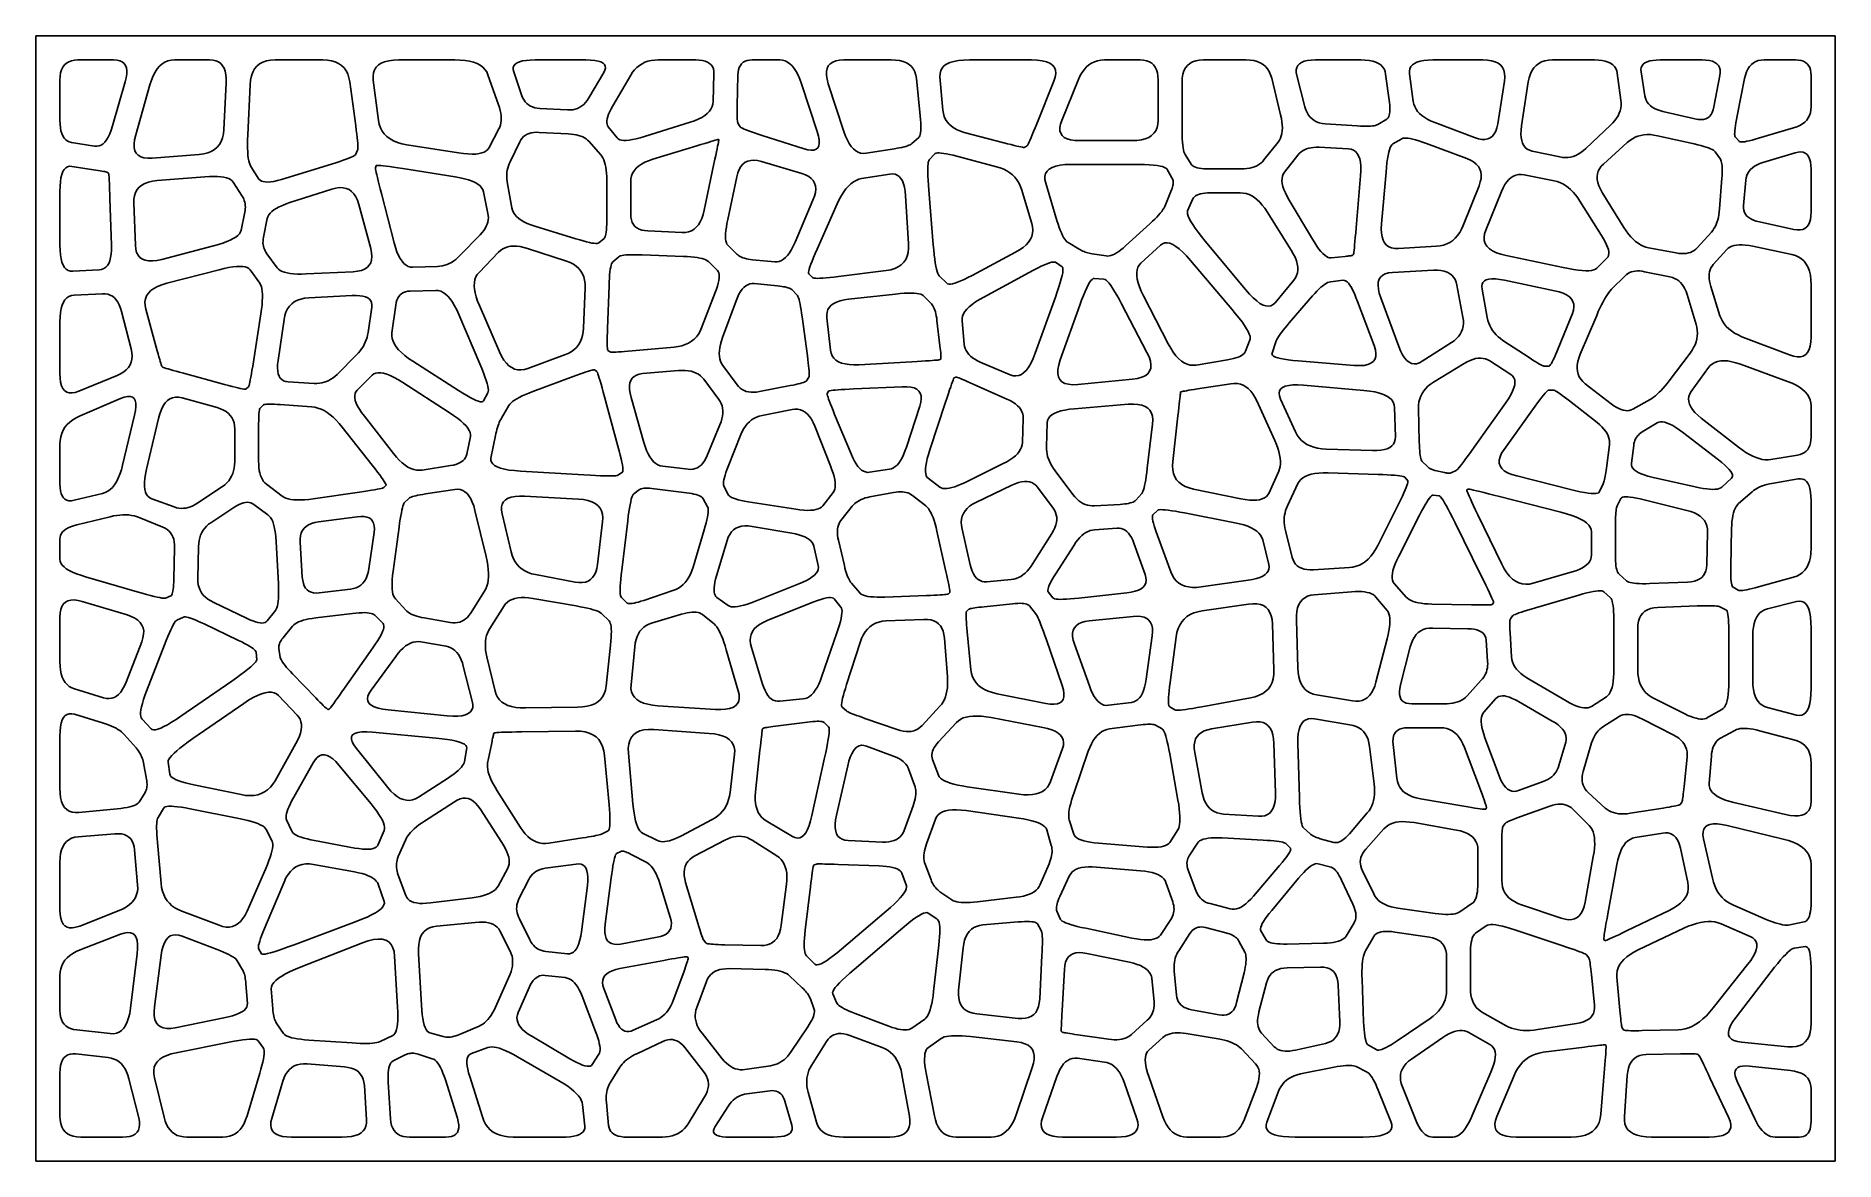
# Model space of a CAD drawing. Header units: millimetres. Extents: x -39 to 1165, y -35 to 718.
import ezdxf

# ---------------------------------------------------------------- set-up
doc = ezdxf.new("R2010")
doc.units = ezdxf.units.MM

msp = doc.modelspace()

# ---------------------------------------------------------------- linework, layer by layer
at = {"color": 7, "linetype": 'Continuous'}
for p, q in [((1165, 718), (-39, 718)), ((-39, 718), (-39, -35)), ((1165, -35), (1165, 718)), ((-20, 698.625), (-21.08, 697.140015)), ((-18.68, 699.839966), (-20, 698.625)), ((-17.120001, 700.785034), (-18.68, 699.839966)), ((-15.32, 701.460022), (-17.120001, 700.785034)), ((-13.28, 701.86499), (-15.32, 701.460022)), ((-11, 702), (-13.28, 701.86499)), ((13, 702), (-11, 702)), ((15.237501, 701.852478), (13, 702)), ((17.15, 701.409973), (15.237501, 701.852478)), ((18.737501, 700.672485), (17.15, 701.409973)), ((20, 699.640015), (18.737501, 700.672485)), ((20.9375, 698.3125), (20, 699.640015)), ((45.469997, 699.320007), (43.75, 697.8125)), ((47.329998, 700.492493), (45.469997, 699.320007)), ((49.330002, 701.330017), (47.329998, 700.492493)), ((51.470001, 701.83252), (49.330002, 701.330017)), ((53.75, 702), (51.470001, 701.83252)), ((77.25, 702), (53.75, 702)), ((79.475006, 701.844971), (77.25, 702)), ((81.449997, 701.380005), (79.475006, 701.844971)), ((83.175003, 700.60498), (81.449997, 701.380005)), ((84.649994, 699.52002), (83.175003, 700.60498)), ((85.875, 698.125), (84.649994, 699.52002)), ((110.639999, 699.320007), (108.8125, 697.8125)), ((112.772499, 700.492493), (110.639999, 699.320007)), ((115.209999, 701.330017), (112.772499, 700.492493)), ((117.952499, 701.83252), (115.209999, 701.330017)), ((121, 702), (117.952499, 701.83252)), ((153, 702), (121, 702)), ((156.059998, 701.852478), (153, 702)), ((158.839996, 701.409973), (156.059998, 701.852478)), ((161.339996, 700.672485), (158.839996, 701.409973)), ((163.559998, 699.640015), (161.339996, 700.672485)), ((165.5, 698.3125), (163.559998, 699.640015)), ((190.125, 698.625), (188.630005, 697.140015)), ((192.029999, 699.839966), (190.125, 698.625)), ((194.345001, 700.785034), (192.029999, 699.839966)), ((197.070007, 701.460022), (194.345001, 700.785034)), ((200.205002, 701.86499), (197.070007, 701.460022)), ((203.75, 702), (200.205002, 701.86499)), ((241.25, 702), (203.75, 702)), ((244.847504, 701.900024), (241.25, 702)), ((248.139999, 701.599976), (244.847504, 701.900024)), ((251.127502, 701.099976), (248.139999, 701.599976)), ((253.809998, 700.400024), (251.127502, 701.099976)), ((256.1875, 699.5), (253.809998, 700.400024)), ((258.26001, 698.400024), (256.1875, 699.5)), ((260.027496, 697.099976), (258.26001, 698.400024)), ((281.709991, 699.119995), (280.877502, 698.080017)), ((282.9375, 700), (281.709991, 699.119995)), ((284.559998, 700.719971), (282.9375, 700)), ((286.577484, 701.279968), (284.559998, 700.719971)), ((288.98999, 701.679993), (286.577484, 701.279968)), ((291.797485, 701.919983), (288.98999, 701.679993)), ((295, 702), (291.797485, 701.919983)), ((329, 702), (295, 702)), ((332.180023, 701.914978), (329, 702)), ((334.919983, 701.659973), (332.180023, 701.914978)), ((337.220001, 701.234985), (334.919983, 701.659973)), ((339.079987, 700.640015), (337.220001, 701.234985)), ((340.5, 699.875), (339.079987, 700.640015)), ((341.480011, 698.940002), (340.5, 699.875)), ((342.019989, 697.835022), (341.480011, 698.940002)), ((366.625, 699.4375), (364.839996, 698.309998)), ((368.540009, 700.359985), (366.625, 699.4375)), ((370.584991, 701.077515), (368.540009, 700.359985)), ((372.76001, 701.590027), (370.584991, 701.077515)), ((375.065002, 701.897522), (372.76001, 701.590027)), ((377.5, 702), (375.065002, 701.897522)), ((402.5, 702), (377.5, 702)), ((404.872498, 701.907471), (402.5, 702)), ((406.98999, 701.630005), (404.872498, 701.907471)), ((408.852509, 701.16748), (406.98999, 701.630005)), ((410.459991, 700.52002), (408.852509, 701.16748)), ((411.8125, 699.6875), (410.459991, 700.52002)), ((412.910004, 698.669983), (411.8125, 699.6875)), ((413.752502, 697.467529), (412.910004, 698.669983)), ((433.25, 699.4375), (432.390015, 698.309998)), ((434.289978, 700.359985), (433.25, 699.4375)), ((435.51001, 701.077515), (434.289978, 700.359985)), ((436.910004, 701.590027), (435.51001, 701.077515)), ((438.490021, 701.897522), (436.910004, 701.590027)), ((440.25, 702), (438.490021, 701.897522)), ((458.75, 702), (440.25, 702)), ((460.559998, 701.840027), (458.75, 702)), ((462.290009, 701.359985), (460.559998, 701.840027)), ((463.940002, 700.559998), (462.290009, 701.359985)), ((465.51001, 699.440002), (463.940002, 700.559998)), ((467, 698), (465.51001, 699.440002)), ((492.51001, 699.440002), (491.25, 698)), ((494.190002, 700.559998), (492.51001, 699.440002)), ((496.290009, 701.359985), (494.190002, 700.559998)), ((498.809998, 701.840027), (496.290009, 701.359985)), ((501.75, 702), (498.809998, 701.840027)), ((533.25, 702), (501.75, 702)), ((536.255005, 701.875), (533.25, 702)), ((538.970032, 701.5), (536.255005, 701.875)), ((541.394958, 700.875), (538.970032, 701.5)), ((543.529968, 700), (541.394958, 700.875)), ((545.375, 698.875), (543.529968, 700)), ((546.929993, 697.5), (545.375, 698.875)), ((570.4375, 699.1875), (568.679993, 697.950012)), ((572.630005, 700.200012), (570.4375, 699.1875)), ((575.257507, 700.987488), (572.630005, 700.200012)), ((578.320007, 701.549988), (575.257507, 700.987488)), ((581.817505, 701.887512), (578.320007, 701.549988)), ((585.75, 702), (581.817505, 701.887512)), ((627.25, 702), (585.75, 702)), ((631.13501, 701.857483), (627.25, 702)), ((634.48999, 701.429993), (631.13501, 701.857483)), ((637.315002, 700.717468), (634.48999, 701.429993)), ((639.609985, 699.719971), (637.315002, 700.717468)), ((641.375, 698.4375), (639.609985, 699.719971)), ((642.609985, 696.869995), (641.375, 698.4375)), ((665.625, 698.625), (663.940002, 697.140015)), ((667.440002, 699.839966), (665.625, 698.625)), ((669.38501, 700.785034), (667.440002, 699.839966)), ((671.459961, 701.460022), (669.38501, 700.785034)), ((673.664978, 701.86499), (671.459961, 701.460022)), ((676, 702), (673.664978, 701.86499)), ((700, 702), (676, 702)), ((702.280029, 701.86499), (700, 702)), ((704.320007, 701.460022), (702.280029, 701.86499)), ((706.119995, 700.785034), (704.320007, 701.460022)), ((707.679993, 699.839966), (706.119995, 700.785034)), ((709, 698.625), (707.679993, 699.839966)), ((710.080017, 697.140015), (709, 698.625)), ((733.130005, 699.599976), (731.5625, 698.25)), ((734.982483, 700.650024), (733.130005, 699.599976)), ((737.119995, 701.400024), (734.982483, 700.650024)), ((739.54248, 701.849976), (737.119995, 701.400024)), ((742.25, 702), (739.54248, 701.849976)), ((770.75, 702), (742.25, 702)), ((773.487488, 701.877502), (770.75, 702)), ((776, 701.51001), (773.487488, 701.877502)), ((778.287537, 700.897522), (776, 701.51001)), ((780.350037, 700.039978), (778.287537, 700.897522)), ((782.1875, 698.9375), (780.350037, 700.039978)), ((783.799988, 697.590027), (782.1875, 698.9375)), ((806.5, 699.375), (805.429993, 698.220032)), ((807.929993, 700.320007), (806.5, 699.375)), ((809.719971, 701.054993), (807.929993, 700.320007)), ((811.869995, 701.580017), (809.719971, 701.054993)), ((814.380005, 701.89502), (811.869995, 701.580017)), ((817.25, 702), (814.380005, 701.89502)), ((847.75, 702), (817.25, 702)), ((850.660034, 701.905029), (847.75, 702)), ((853.289978, 701.619995), (850.660034, 701.905029)), ((855.640015, 701.14502), (853.289978, 701.619995)), ((857.709961, 700.47998), (855.640015, 701.14502)), ((859.5, 699.625), (857.709961, 700.47998)), ((861.01001, 698.580017), (859.5, 699.625)), ((862.23999, 697.344971), (861.01001, 698.580017)), ((882.130005, 698.669983), (881.119995, 697.467529)), ((883.5, 699.6875), (882.130005, 698.669983)), ((885.22998, 700.52002), (883.5, 699.6875)), ((887.320007, 701.16748), (885.22998, 700.52002)), ((889.77002, 701.630005), (887.320007, 701.16748)), ((892.580017, 701.907471), (889.77002, 701.630005)), ((895.75, 702), (892.580017, 701.907471)), ((929.25, 702), (895.75, 702)), ((932.409973, 701.857483), (929.25, 702)), ((935.190002, 701.429993), (932.409973, 701.857483)), ((937.590027, 700.717468), (935.190002, 701.429993)), ((939.609985, 699.719971), (937.590027, 700.717468)), ((941.25, 698.4375), (939.609985, 699.719971)), ((942.51001, 696.869995), (941.25, 698.4375)), ((966.679993, 699.640015), (964.9375, 698.3125)), ((968.657471, 700.672485), (966.679993, 699.640015)), ((970.869995, 701.409973), (968.657471, 700.672485)), ((973.317505, 701.852478), (970.869995, 701.409973)), ((976, 702), (973.317505, 701.852478)), ((1004, 702), (976, 702)), ((1006.672546, 701.909973), (1004, 702)), ((1009.089966, 701.640015), (1006.672546, 701.909973)), ((1011.252502, 701.190002), (1009.089966, 701.640015)), ((1013.159973, 700.559998), (1011.252502, 701.190002)), ((1014.8125, 699.75), (1013.159973, 700.559998)), ((1016.210022, 698.76001), (1014.8125, 699.75)), ((1017.352478, 697.590027), (1016.210022, 698.76001)), ((1036.689941, 699.119995), (1035.872437, 698.080017)), ((1037.8125, 700), (1036.689941, 699.119995)), ((1039.23999, 700.719971), (1037.8125, 700)), ((1040.972534, 701.279968), (1039.23999, 700.719971)), ((1043.01001, 701.679993), (1040.972534, 701.279968)), ((1045.352539, 701.919983), (1043.01001, 701.679993)), ((1048, 702), (1045.352539, 701.919983)), ((1076, 702), (1048, 702)), ((1078.640015, 701.89502), (1076, 702)), ((1080.960083, 701.580017), (1078.640015, 701.89502)), ((1082.959961, 701.054993), (1080.960083, 701.580017)), ((1084.640015, 700.320007), (1082.959961, 701.054993)), ((1086, 699.375), (1084.640015, 700.320007)), ((1087.040039, 698.220032), (1086, 699.375)), ((1109, 698.875), (1107.780029, 697.5)), ((1110.380005, 700), (1109, 698.875)), ((1111.919922, 700.875), (1110.380005, 700)), ((1113.619995, 701.5), (1111.919922, 700.875)), ((1115.47998, 701.875), (1113.619995, 701.5)), ((1117.5, 702), (1115.47998, 701.875)), ((1138.5, 702), (1117.5, 702)), ((1140.494995, 701.89502), (1138.5, 702)), ((1142.280029, 701.580017), (1140.494995, 701.89502)), ((1143.85498, 701.054993), (1142.280029, 701.580017)), ((1145.219971, 700.320007), (1143.85498, 701.054993)), ((1146.375, 699.375), (1145.219971, 700.320007)), ((1147.320068, 698.220032), (1146.375, 699.375)), ((-22.879999, 691.065002), (-23, 688.5)), ((-23, 688.5), (-23, 661.5)), ((-22.52, 693.359985), (-22.879999, 691.065002)), ((-21.92, 695.38501), (-22.52, 693.359985)), ((-21.08, 697.140015), (-21.92, 695.38501)), ((12.25, 657.75), (20.75, 687.25)), ((20.75, 687.25), (21.4375, 690.05249)), ((21.550001, 696.690002), (20.9375, 698.3125)), ((21.4375, 690.05249), (21.800001, 692.559998)), ((21.8375, 694.772522), (21.550001, 696.690002)), ((21.800001, 692.559998), (21.8375, 694.772522)), ((38.269997, 688.432495), (37.25, 685.25)), ((39.43, 691.279968), (38.269997, 688.432495)), ((40.73, 693.792542), (39.43, 691.279968)), ((42.170002, 695.970032), (40.73, 693.792542)), ((43.75, 697.8125), (42.170002, 695.970032)), ((86.850006, 696.419983), (85.875, 698.125)), ((86.75, 655.5), (88.25, 686.5)), ((87.574997, 694.405029), (86.850006, 696.419983)), ((88.050003, 692.079956), (87.574997, 694.405029)), ((88.274994, 689.445007), (88.050003, 692.079956)), ((88.25, 686.5), (88.274994, 689.445007)), ((104.552498, 688.432495), (104.25, 685.25)), ((105.160004, 691.279968), (104.552498, 688.432495)), ((106.072502, 693.792542), (105.160004, 691.279968)), ((107.290001, 695.970032), (106.072502, 693.792542)), ((108.8125, 697.8125), (107.290001, 695.970032)), ((167.160004, 696.690002), (165.5, 698.3125)), ((168.539993, 694.772522), (167.160004, 696.690002)), ((169.639999, 692.559998), (168.539993, 694.772522)), ((170.460007, 690.05249), (169.639999, 692.559998)), ((171, 687.25), (170.460007, 690.05249)), ((175, 657.75), (171, 687.25)), ((186.869995, 693.359985), (186.604996, 691.065002)), ((186.604996, 691.065002), (186.75, 688.5)), ((186.75, 688.5), (190.25, 661.5)), ((187.544998, 695.38501), (186.869995, 693.359985)), ((188.630005, 697.140015), (187.544998, 695.38501)), ((261.48999, 695.599976), (260.027496, 697.099976)), ((262.647491, 693.900024), (261.48999, 695.599976)), ((263.5, 692), (262.647491, 693.900024)), ((270.5, 672), (263.5, 692)), ((280.440002, 696.880005), (280.397522, 695.52002)), ((280.397522, 695.52002), (280.75, 694)), ((280.877502, 698.080017), (280.440002, 696.880005)), ((280.75, 694), (286.25, 678)), ((331, 676.5), (341, 693.5)), ((341, 693.5), (341.779999, 695.11499)), ((341.779999, 695.11499), (342.119995, 696.559998)), ((342.119995, 696.559998), (342.019989, 697.835022)), ((359, 691.75), (347, 671.25)), ((360.265015, 693.69751), (359, 691.75)), ((361.660004, 695.440002), (360.265015, 693.69751)), ((363.184998, 696.977539), (361.660004, 695.440002)), ((364.839996, 698.309998), (363.184998, 696.977539)), ((414.339996, 696.079956), (413.752502, 697.467529)), ((414.25, 674.25), (414.75, 692.75)), ((414.672485, 694.507507), (414.339996, 696.079956)), ((414.75, 692.75), (414.672485, 694.507507)), ((430.75, 691.75), (430.25, 671.25)), ((430.889984, 693.69751), (430.75, 691.75)), ((431.209991, 695.440002), (430.889984, 693.69751)), ((431.710022, 696.977539), (431.209991, 695.440002)), ((432.390015, 698.309998), (431.710022, 696.977539)), ((468.410004, 696.23999), (467, 698)), ((469.73999, 694.159973), (468.410004, 696.23999)), ((470.990021, 691.76001), (469.73999, 694.159973)), ((472.160004, 689.039978), (470.990021, 691.76001)), ((473.25, 686), (472.160004, 689.039978)), ((490.410004, 696.23999), (489.98999, 694.159973)), ((489.98999, 694.159973), (489.990021, 691.76001)), ((489.990021, 691.76001), (490.410004, 689.039978)), ((491.25, 698), (490.410004, 696.23999)), ((490.410004, 689.039978), (491.25, 686)), ((548.195007, 695.875), (546.929993, 697.5)), ((549.169983, 694), (548.195007, 695.875)), ((549.85498, 691.875), (549.169983, 694)), ((550.25, 689.5), (549.85498, 691.875)), ((552.75, 664.5), (550.25, 689.5)), ((566.017517, 692.887512), (566, 690.75)), ((566, 690.75), (568, 668.25)), ((566.469971, 694.799988), (566.017517, 692.887512)), ((567.357483, 696.487488), (566.469971, 694.799988)), ((568.679993, 697.950012), (567.357483, 696.487488)), ((630.75, 659.25), (642.25, 687.75)), ((642.25, 687.75), (643.13501, 690.45752)), ((643.315002, 695.017517), (642.609985, 696.869995)), ((643.13501, 690.45752), (643.48999, 692.880005)), ((643.48999, 692.880005), (643.315002, 695.017517)), ((658.5, 688.5), (647.5, 661.5)), ((659.664978, 691.065002), (658.5, 688.5)), ((660.959961, 693.359985), (659.664978, 691.065002)), ((662.38501, 695.38501), (660.959961, 693.359985)), ((663.940002, 697.140015), (662.38501, 695.38501)), ((710.919983, 695.38501), (710.080017, 697.140015)), ((711.52002, 693.359985), (710.919983, 695.38501)), ((711.880005, 691.065002), (711.52002, 693.359985)), ((712, 688.5), (711.880005, 691.065002)), ((712, 661.5), (712, 688.5)), ((728.142517, 689.849976), (728, 687)), ((728, 687), (728, 657)), ((728.570007, 692.400024), (728.142517, 689.849976)), ((729.282532, 694.650024), (728.570007, 692.400024)), ((730.280029, 696.599976), (729.282532, 694.650024)), ((731.5625, 698.25), (730.280029, 696.599976)), ((785.1875, 695.997498), (783.799988, 697.590027)), ((786.350037, 694.160034), (785.1875, 695.997498)), ((787.287537, 692.077454), (786.350037, 694.160034)), ((788, 689.75), (787.287537, 692.077454)), ((794, 665.25), (788, 689.75)), ((804.719971, 696.855042), (804.369995, 695.279968)), ((804.369995, 695.279968), (804.380005, 693.494995)), ((804.380005, 693.494995), (804.75, 691.5)), ((805.429993, 698.220032), (804.719971, 696.855042)), ((804.75, 691.5), (810.25, 670.5)), ((863.190002, 695.920044), (862.23999, 697.344971)), ((863.859985, 694.304993), (863.190002, 695.920044)), ((864.25, 692.5), (863.859985, 694.304993)), ((866.75, 673.5), (864.25, 692.5)), ((880.469971, 696.079956), (880.179993, 694.507507)), ((880.179993, 694.507507), (880.25, 692.75)), ((880.25, 692.75), (882.75, 674.25)), ((881.119995, 697.467529), (880.469971, 696.079956)), ((939.25, 659.25), (943.75, 687.75)), ((943.390015, 695.017517), (942.51001, 696.869995)), ((943.890015, 692.880005), (943.390015, 695.017517)), ((943.75, 687.75), (944.01001, 690.45752)), ((944.01001, 690.45752), (943.890015, 692.880005)), ((959.75, 687.25), (955.25, 657.75)), ((960.317505, 690.05249), (959.75, 687.25)), ((961.119995, 692.559998), (960.317505, 690.05249)), ((962.157471, 694.772461), (961.119995, 692.559998)), ((963.429993, 696.690002), (962.157471, 694.772461)), ((964.9375, 698.3125), (963.429993, 696.690002)), ((1018.23999, 696.23999), (1017.352478, 697.590027)), ((1018.872498, 694.710022), (1018.23999, 696.23999)), ((1019.25, 693), (1018.872498, 694.710022)), ((1021.75, 675), (1019.25, 693)), ((1035.359985, 696.880005), (1035.152466, 695.52002)), ((1035.152466, 695.52002), (1035.25, 694)), ((1035.25, 694), (1037.75, 678)), ((1035.872437, 698.080017), (1035.359985, 696.880005)), ((1084, 670.5), (1088, 691.5)), ((1087.76001, 696.855042), (1087.040039, 698.220032)), ((1088.160034, 695.279968), (1087.76001, 696.855042)), ((1088, 691.5), (1088.23999, 693.494995)), ((1088.23999, 693.494995), (1088.160034, 695.279968)), ((1104.5, 689.5), (1099.5, 664.5)), ((1105.079956, 691.875), (1104.5, 689.5)), ((1105.819946, 694), (1105.079956, 691.875)), ((1106.719971, 695.875), (1105.819946, 694)), ((1107.780029, 697.5), (1106.719971, 695.875)), ((1148.054932, 696.855042), (1147.320068, 698.220032)), ((1148.579956, 695.279968), (1148.054932, 696.855042)), ((1148.89502, 693.494995), (1148.579956, 695.279968)), ((1149, 691.5), (1148.89502, 693.494995)), ((1149, 670.5), (1149, 691.5)), ((37.25, 685.25), (27.75, 651.75)), ((104.25, 685.25), (102.75, 651.75)), ((286.25, 678), (286.86499, 676.475037)), ((286.86499, 676.475037), (287.609985, 675.100037)), ((287.609985, 675.100037), (288.485016, 673.875)), ((328.829987, 673.459961), (329.957489, 674.890015)), ((329.957489, 674.890015), (331, 676.5)), ((414.050018, 672.445007), (414.25, 674.25)), ((483.75, 654), (473.25, 686)), ((491.25, 686), (501.75, 654)), ((882.75, 674.25), (883.119995, 672.442505)), ((1021.905029, 673.212463), (1021.75, 675)), ((1037.75, 678), (1038.094971, 676.455017)), ((1038.094971, 676.455017), (1038.630005, 675.02002)), ((1038.630005, 675.02002), (1039.35498, 673.695007)), ((271.132507, 670.037476), (270.5, 672)), ((271.630005, 668.150024), (271.132507, 670.037476)), ((271.992493, 666.337524), (271.630005, 668.150024)), ((272.220001, 664.599976), (271.992493, 666.337524)), ((272.3125, 662.9375), (272.220001, 664.599976)), ((272.269989, 661.349976), (272.3125, 662.9375)), ((288.485016, 673.875), (289.490021, 672.799988)), ((289.490021, 672.799988), (290.625, 671.875)), ((290.625, 671.875), (291.889984, 671.100037)), ((291.889984, 671.100037), (293.285004, 670.475037)), ((293.285004, 670.475037), (294.809998, 670)), ((294.809998, 670), (296.465027, 669.674988)), ((296.465027, 669.674988), (298.25, 669.5)), ((298.25, 669.5), (316.75, 668.5)), ((316.75, 668.5), (318.557495, 668.48999)), ((318.557495, 668.48999), (320.279999, 668.660034)), ((320.279999, 668.660034), (321.91748, 669.01001)), ((321.91748, 669.01001), (323.470001, 669.539978)), ((323.470001, 669.539978), (324.9375, 670.25)), ((324.9375, 670.25), (326.320007, 671.140015)), ((326.320007, 671.140015), (327.617493, 672.210022)), ((327.617493, 672.210022), (328.829987, 673.459961)), ((343.25, 662.625), (343.039978, 661.289978)), ((343.640015, 664.090027), (343.25, 662.625)), ((344.209991, 665.684998), (343.640015, 664.090027)), ((344.959991, 667.410034), (344.209991, 665.684998)), ((345.889984, 669.264954), (344.959991, 667.410034)), ((347, 671.25), (345.889984, 669.264954)), ((401.649994, 661.244995), (404.25, 662.330017)), ((404.25, 662.330017), (406.550018, 663.505005)), ((406.550018, 663.505005), (408.550018, 664.77002)), ((408.550018, 664.77002), (410.25, 666.125)), ((410.25, 666.125), (411.649994, 667.570007)), ((411.649994, 667.570007), (412.75, 669.10498)), ((412.75, 669.10498), (413.550018, 670.730042)), ((413.550018, 670.730042), (414.050018, 672.445007)), ((430.210022, 669.289978), (430.190002, 667.51001)), ((430.190002, 667.51001), (430.190002, 665.909973)), ((430.190002, 665.909973), (430.209991, 664.48999)), ((430.209991, 664.48999), (430.25, 663.25)), ((430.25, 671.25), (430.210022, 669.289978)), ((430.25, 663.25), (430.309998, 662.190002)), ((552.965027, 662.10498), (552.75, 664.5)), ((568, 668.25), (568.32251, 666.077515)), ((568.32251, 666.077515), (568.890015, 664.059998)), ((568.890015, 664.059998), (569.702515, 662.19751)), ((794.522461, 662.862549), (794, 665.25)), ((794.889954, 660.599976), (794.522461, 662.862549)), ((810.25, 670.5), (810.880005, 668.497498)), ((810.880005, 668.497498), (811.669983, 666.690002)), ((811.669983, 666.690002), (812.619995, 665.077515)), ((812.619995, 665.077515), (813.72998, 663.659973)), ((813.72998, 663.659973), (815, 662.4375)), ((815, 662.4375), (816.429993, 661.409973)), ((859, 658.75), (865, 662.25)), ((865, 662.25), (865.557495, 662.67749)), ((865.557495, 662.67749), (866.029968, 663.26001)), ((866.029968, 663.26001), (866.417542, 663.997498)), ((866.417542, 663.997498), (866.720032, 664.890015)), ((866.720032, 664.890015), (866.9375, 665.9375)), ((866.95752, 671.67749), (866.75, 673.5)), ((866.9375, 665.9375), (867.070007, 667.140015)), ((867.080017, 670.01001), (866.95752, 671.67749)), ((867.070007, 667.140015), (867.117493, 668.497498)), ((867.117493, 668.497498), (867.080017, 670.01001)), ((883.119995, 672.442505), (883.72998, 670.720032)), ((883.72998, 670.720032), (884.580017, 669.082458)), ((884.580017, 669.082458), (885.669983, 667.529968)), ((885.669983, 667.529968), (887, 666.0625)), ((887, 666.0625), (888.570007, 664.679993)), ((888.570007, 664.679993), (890.380005, 663.382507)), ((890.380005, 663.382507), (892.429993, 662.169983)), ((1017.670044, 661.399963), (1018.844971, 663.012512)), ((1018.844971, 663.012512), (1019.830017, 664.649963)), ((1019.830017, 664.649963), (1020.625, 666.3125)), ((1020.625, 666.3125), (1021.22998, 668)), ((1021.22998, 668), (1021.64502, 669.712463)), ((1021.64502, 669.712463), (1021.869995, 671.450012)), ((1021.869995, 671.450012), (1021.905029, 673.212463)), ((1039.35498, 673.695007), (1040.27002, 672.47998)), ((1040.27002, 672.47998), (1041.375, 671.375)), ((1041.375, 671.375), (1042.669922, 670.380005)), ((1042.669922, 670.380005), (1044.155029, 669.494995)), ((1044.155029, 669.494995), (1045.829956, 668.719971)), ((1045.829956, 668.719971), (1047.695068, 668.054993)), ((1047.695068, 668.054993), (1049.75, 667.5)), ((1049.75, 667.5), (1071.25, 662.5)), ((1071.25, 662.5), (1073.3125, 662.130005)), ((1076.912476, 662.169983), (1078.450073, 662.580017)), ((1078.450073, 662.580017), (1079.8125, 663.25)), ((1079.8125, 663.25), (1081, 664.179993)), ((1081, 664.179993), (1082.012573, 665.369995)), ((1082.012573, 665.369995), (1082.849976, 666.820007)), ((1082.849976, 666.820007), (1083.512573, 668.530029)), ((1083.512573, 668.530029), (1084, 670.5)), ((1099.5, 664.5), (1099.037476, 662.109985)), ((1146.0625, 661.75), (1147.119995, 663.219971)), ((1147.119995, 663.219971), (1147.942505, 664.829956)), ((1147.942505, 664.829956), (1148.530029, 666.580017)), ((1148.530029, 666.580017), (1148.882446, 668.470032)), ((1148.882446, 668.470032), (1149, 670.5)), ((-23, 661.5), (-22.922501, 658.922546)), ((-22.922501, 658.922546), (-22.690001, 656.589966)), ((-22.690001, 656.589966), (-22.3025, 654.502502)), ((-22.3025, 654.502502), (-21.76, 652.659973)), ((-21.76, 652.659973), (-21.0625, 651.0625)), ((-21.0625, 651.0625), (-20.209999, 649.710022)), ((8.29, 648.51001), (9.385, 650.340027)), ((9.385, 650.340027), (10.41, 652.48999)), ((10.41, 652.48999), (11.365, 654.960022)), ((11.365, 654.960022), (12.25, 657.75)), ((27.75, 651.75), (27.004999, 648.580017)), ((85.849998, 649.869995), (86.450005, 652.54248)), ((86.450005, 652.54248), (86.75, 655.5)), ((102.75, 651.75), (102.635002, 648.525024)), ((175.372498, 654.932495), (175, 657.75)), ((175.690002, 652.380005), (175.372498, 654.932495)), ((175.952499, 650.092529), (175.690002, 652.380005)), ((190.25, 661.5), (190.755005, 658.907532)), ((190.755005, 658.907532), (191.570007, 656.529968)), ((191.570007, 656.529968), (192.694992, 654.367493)), ((192.694992, 654.367493), (194.12999, 652.419983)), ((194.12999, 652.419983), (195.875, 650.6875)), ((195.875, 650.6875), (197.930008, 649.169983)), ((264.25, 643.25), (270.75, 655.75)), ((270.75, 655.75), (271.33252, 657.037476)), ((271.33252, 657.037476), (271.779999, 658.400024)), ((271.779999, 658.400024), (272.092499, 659.837524)), ((272.092499, 659.837524), (272.269989, 661.349976)), ((287.285004, 650.647522), (286.309998, 649.659973)), ((288.389984, 651.48999), (287.285004, 650.647522)), ((289.625, 652.1875), (288.389984, 651.48999)), ((290.990021, 652.73999), (289.625, 652.1875)), ((292.485016, 653.147522), (290.990021, 652.73999)), ((294.109985, 653.409973), (292.485016, 653.147522)), ((295.86499, 653.527466), (294.109985, 653.409973)), ((297.75, 653.5), (295.86499, 653.527466)), ((317.25, 652.5), (297.75, 653.5)), ((319.142517, 652.359985), (317.25, 652.5)), ((320.920013, 652.140015), (319.142517, 652.359985)), ((322.582489, 651.839966), (320.920013, 652.140015)), ((324.130005, 651.460022), (322.582489, 651.839966)), ((325.5625, 651), (324.130005, 651.460022)), ((326.880005, 650.460022), (325.5625, 651)), ((328.082489, 649.839966), (326.880005, 650.460022)), ((343.039978, 661.289978), (343.01001, 660.085022)), ((343.01001, 660.085022), (343.160004, 659.01001)), ((343.160004, 659.01001), (343.490021, 658.065002)), ((343.490021, 658.065002), (344, 657.25)), ((344, 657.25), (350, 649.75)), ((365.32251, 649.88501), (368.25, 650.75)), ((368.25, 650.75), (398.75, 660.25)), ((398.75, 660.25), (401.649994, 661.244995)), ((430.309998, 662.190002), (430.390015, 661.309998)), ((430.390015, 661.309998), (430.48999, 660.609985)), ((430.48999, 660.609985), (430.609985, 660.090027)), ((430.609985, 660.090027), (430.75, 659.75)), ((430.75, 659.75), (432.25, 657.25)), ((432.25, 657.25), (432.532501, 656.967529)), ((432.532501, 656.967529), (433.079987, 656.619995)), ((433.079987, 656.619995), (433.892517, 656.20752)), ((433.892517, 656.20752), (434.970001, 655.72998)), ((434.970001, 655.72998), (436.3125, 655.1875)), ((436.3125, 655.1875), (437.920013, 654.580017)), ((437.920013, 654.580017), (439.79248, 653.907471)), ((439.79248, 653.907471), (441.930023, 653.170044)), ((441.930023, 653.170044), (444.33252, 652.367493)), ((444.33252, 652.367493), (447, 651.5)), ((447, 651.5), (475, 642.5)), ((484.607483, 651.005005), (483.75, 654)), ((485.079987, 648.419983), (484.607483, 651.005005)), ((501.75, 654), (502.842499, 650.975037)), ((502.842499, 650.975037), (504.019989, 648.299988)), ((551.75, 650), (552.164978, 650.505005)), ((552.164978, 650.505005), (552.51001, 651.220032)), ((552.51001, 651.220032), (552.784973, 652.144958)), ((552.784973, 652.144958), (552.98999, 653.279968)), ((553.109985, 659.919983), (552.965027, 662.10498)), ((552.98999, 653.279968), (553.125, 654.625)), ((553.184998, 657.945007), (553.109985, 659.919983)), ((553.125, 654.625), (553.190002, 656.179993)), ((553.190002, 656.179993), (553.184998, 657.945007)), ((569.702515, 662.19751), (570.76001, 660.48999)), ((570.76001, 660.48999), (572.0625, 658.9375)), ((572.0625, 658.9375), (573.609985, 657.540039)), ((573.609985, 657.540039), (575.402527, 656.297485)), ((575.402527, 656.297485), (577.440002, 655.210022)), ((577.440002, 655.210022), (579.722473, 654.277466)), ((579.722473, 654.277466), (582.25, 653.5)), ((582.25, 653.5), (608.75, 646.5)), ((626.950012, 650.049988), (627.75, 651.9375)), ((627.75, 651.9375), (628.649963, 654.100037)), ((628.649963, 654.100037), (629.649963, 656.537537)), ((629.649963, 656.537537), (630.75, 659.25)), ((646.630005, 658.934998), (646.220032, 656.640015)), ((646.220032, 656.640015), (646.269958, 654.61499)), ((646.269958, 654.61499), (646.779968, 652.859985)), ((647.5, 661.5), (646.630005, 658.934998)), ((646.779968, 652.859985), (647.75, 651.375)), ((647.75, 651.375), (649.179993, 650.160034)), ((649.179993, 650.160034), (651.070007, 649.214966)), ((703.424988, 649.214966), (705.700012, 650.160034)), ((705.700012, 650.160034), (707.625, 651.375)), ((707.625, 651.375), (709.200012, 652.859985)), ((709.200012, 652.859985), (710.424988, 654.61499)), ((710.424988, 654.61499), (711.299988, 656.640015)), ((711.299988, 656.640015), (711.825012, 658.934998)), ((711.825012, 658.934998), (712, 661.5)), ((728, 657), (728.02002, 654.117493)), ((728.02002, 654.117493), (728.080017, 651.469971)), ((728.080017, 651.469971), (728.179993, 649.057495)), ((793.840027, 649.650024), (794.402466, 651.162476)), ((794.402466, 651.162476), (794.809998, 652.800049)), ((794.809998, 652.800049), (795.0625, 654.5625)), ((795.102539, 658.462524), (794.889954, 660.599976)), ((795.0625, 654.5625), (795.159973, 656.449951)), ((795.159973, 656.449951), (795.102539, 658.462524)), ((816.429993, 661.409973), (818.02002, 660.577515)), ((818.02002, 660.577515), (819.769958, 659.940002)), ((819.769958, 659.940002), (821.679993, 659.497498)), ((821.679993, 659.497498), (823.75, 659.25)), ((823.75, 659.25), (845.25, 657.75)), ((845.25, 657.75), (847.32251, 657.625)), ((847.32251, 657.625), (849.23999, 657.549988)), ((849.23999, 657.549988), (851.002502, 657.525024)), ((851.002502, 657.525024), (852.609985, 657.549988)), ((852.609985, 657.549988), (854.0625, 657.625)), ((854.0625, 657.625), (855.359985, 657.75)), ((855.359985, 657.75), (856.502502, 657.924988)), ((856.502502, 657.924988), (857.48999, 658.150024)), ((857.48999, 658.150024), (858.32251, 658.424988)), ((858.32251, 658.424988), (859, 658.75)), ((892.429993, 662.169983), (894.719971, 661.04248)), ((894.719971, 661.04248), (897.25, 660)), ((897.25, 660), (923.75, 650)), ((934.25, 649.8125), (935.690002, 650.929993)), ((935.690002, 650.929993), (936.910034, 652.432495)), ((936.910034, 652.432495), (937.909973, 654.320007)), ((937.909973, 654.320007), (938.690002, 656.592529)), ((938.690002, 656.592529), (939.25, 659.25)), ((954.915039, 654.92749), (954.809998, 652.359985)), ((954.809998, 652.359985), (954.934998, 650.047485)), ((955.25, 657.75), (954.915039, 654.92749)), ((998.25, 642.75), (1014.75, 658.25)), ((1014.75, 658.25), (1016.304993, 659.8125)), ((1016.304993, 659.8125), (1017.670044, 661.399963)), ((1031.182495, 650.200012), (1029.369995, 649.25)), ((1033.079956, 650.950012), (1031.182495, 650.200012)), ((1035.0625, 651.5), (1033.079956, 650.950012)), ((1037.130005, 651.849976), (1035.0625, 651.5)), ((1039.282471, 652), (1037.130005, 651.849976)), ((1041.52002, 651.950012), (1039.282471, 652)), ((1043.842529, 651.700012), (1041.52002, 651.950012)), ((1046.25, 651.25), (1043.842529, 651.700012)), ((1070.75, 645.75), (1046.25, 651.25)), ((1073.3125, 662.130005), (1075.200073, 662.02002)), ((1075.200073, 662.02002), (1076.912476, 662.169983)), ((1097.849976, 653.459961), (1097.837524, 652.390015)), ((1097.837524, 652.390015), (1097.900024, 651.539978)), ((1097.9375, 654.75), (1097.849976, 653.459961)), ((1097.900024, 651.539978), (1098.037476, 650.910034)), ((1098.099976, 656.26001), (1097.9375, 654.75)), ((1098.037476, 650.910034), (1098.25, 650.5)), ((1098.337524, 657.98999), (1098.099976, 656.26001)), ((1098.25, 650.5), (1100.75, 647.5)), ((1098.650024, 659.940002), (1098.337524, 657.98999)), ((1099.037476, 662.109985), (1098.650024, 659.940002)), ((1113.75, 649.5), (1137.25, 656.5)), ((1137.25, 656.5), (1139.482544, 657.269958)), ((1139.482544, 657.269958), (1141.47998, 658.179993)), ((1141.47998, 658.179993), (1143.242554, 659.22998)), ((1143.242554, 659.22998), (1144.77002, 660.420044)), ((1144.77002, 660.420044), (1146.0625, 661.75)), ((-20.209999, 649.710022), (-19.202501, 648.602478)), ((-19.202501, 648.602478), (-18.039999, 647.73999)), ((-18.039999, 647.73999), (-16.7225, 647.122498)), ((-16.7225, 647.122498), (-15.25, 646.75)), ((-15.25, 646.75), (0.25, 644.25)), ((0.25, 644.25), (1.765, 644.159973)), ((1.765, 644.159973), (3.21, 644.390015)), ((3.21, 644.390015), (4.585, 644.940002)), ((4.585, 644.940002), (5.89, 645.809998)), ((5.89, 645.809998), (7.125, 647)), ((7.125, 647), (8.29, 648.51001)), ((27.004999, 648.580017), (26.67, 645.77002)), ((26.67, 645.77002), (26.745001, 643.320007)), ((26.745001, 643.320007), (27.23, 641.22998)), ((27.23, 641.22998), (28.125, 639.5)), ((28.125, 639.5), (29.43, 638.130005)), ((29.43, 638.130005), (31.145, 637.119995)), ((38.75, 636.25), (70.25, 638.75)), ((70.25, 638.75), (73.25, 639.142517)), ((73.25, 639.142517), (75.950005, 639.820007)), ((75.950005, 639.820007), (78.349998, 640.782532)), ((78.349998, 640.782532), (80.450005, 642.030029)), ((80.450005, 642.030029), (82.25, 643.5625)), ((82.25, 643.5625), (83.75, 645.380005)), ((83.75, 645.380005), (84.950005, 647.482483)), ((84.950005, 647.482483), (85.849998, 649.869995)), ((102.635002, 648.525024), (102.589996, 645.550049)), ((102.589996, 645.550049), (102.614998, 642.824951)), ((102.614998, 642.824951), (102.709999, 640.349976)), ((102.709999, 640.349976), (102.875, 638.125)), ((102.875, 638.125), (103.110001, 636.150024)), ((173.87001, 637.77002), (174.455002, 638.16748)), ((174.455002, 638.16748), (174.75, 638.5)), ((174.75, 638.5), (176.25, 641.5)), ((176.160004, 648.070007), (175.952499, 650.092529)), ((176.3125, 646.3125), (176.160004, 648.070007)), ((176.25, 641.5), (176.372498, 641.932495)), ((176.410004, 644.820007), (176.3125, 646.3125)), ((176.372498, 641.932495), (176.440002, 642.630005)), ((176.452499, 643.592529), (176.410004, 644.820007)), ((176.440002, 642.630005), (176.452499, 643.592529)), ((197.930008, 649.169983), (200.294998, 647.867493)), ((200.294998, 647.867493), (202.970001, 646.779968)), ((202.970001, 646.779968), (205.954987, 645.907532)), ((205.954987, 645.907532), (209.25, 645.25)), ((209.25, 645.25), (243.75, 639.75)), ((243.75, 639.75), (247.060013, 639.289978)), ((247.060013, 639.289978), (250.089996, 639.01001)), ((250.089996, 639.01001), (252.840012, 638.909973)), ((252.840012, 638.909973), (255.309998, 638.98999)), ((255.309998, 638.98999), (257.5, 639.25)), ((257.5, 639.25), (259.410004, 639.690002)), ((259.410004, 639.690002), (261.040009, 640.309998)), ((261.040009, 640.309998), (262.390015, 641.109985)), ((262.390015, 641.109985), (263.459991, 642.090027)), ((263.459991, 642.090027), (264.25, 643.25)), ((284.75, 647.25), (278.25, 633.75)), ((285.465027, 648.527466), (284.75, 647.25)), ((286.309998, 649.659973), (285.465027, 648.527466)), ((329.170013, 649.140015), (328.082489, 649.839966)), ((330.142517, 648.359985), (329.170013, 649.140015)), ((331, 647.5), (330.142517, 648.359985)), ((339, 638.5), (331, 647.5)), ((339.76001, 637.52002), (339, 638.5)), ((350, 649.75), (350.722473, 649.085022)), ((350.722473, 649.085022), (351.690002, 648.590027)), ((351.690002, 648.590027), (352.902496, 648.265015)), ((352.902496, 648.265015), (354.360016, 648.109985)), ((354.360016, 648.109985), (356.0625, 648.125)), ((356.0625, 648.125), (358.009979, 648.309998)), ((358.009979, 648.309998), (360.202484, 648.665039)), ((360.202484, 648.665039), (362.640015, 649.190002)), ((362.640015, 649.190002), (365.32251, 649.88501)), ((403.25, 644.5), (373.75, 635.5)), ((406.05249, 645.352539), (403.25, 644.5)), ((408.559998, 646.110046), (406.05249, 645.352539)), ((410.772491, 646.772461), (408.559998, 646.110046)), ((412.690002, 647.340027), (410.772491, 646.772461)), ((414.3125, 647.8125), (412.690002, 647.340027)), ((415.640015, 648.190002), (414.3125, 647.8125)), ((416.672516, 648.472534), (415.640015, 648.190002)), ((415.919983, 638.089966), (416.407501, 640.427551)), ((416.407501, 640.427551), (416.829987, 642.460022)), ((417.410004, 648.659973), (416.672516, 648.472534)), ((416.829987, 642.460022), (417.1875, 644.1875)), ((417.1875, 644.1875), (417.480011, 645.609985)), ((417.852509, 648.752502), (417.410004, 648.659973)), ((417.480011, 645.609985), (417.707489, 646.727478)), ((417.707489, 646.727478), (417.869995, 647.540039)), ((418, 648.75), (417.852509, 648.752502)), ((417.869995, 647.540039), (417.967499, 648.047485)), ((417.967499, 648.047485), (418, 648.25)), ((418, 648.25), (418, 648.75)), ((475, 642.5), (477.607483, 641.804993)), ((477.607483, 641.804993), (479.829987, 641.519958)), ((479.829987, 641.519958), (481.667511, 641.64502)), ((481.667511, 641.64502), (483.119995, 642.179993)), ((483.119995, 642.179993), (484.1875, 643.125)), ((484.1875, 643.125), (484.869995, 644.47998)), ((484.869995, 644.47998), (485.167511, 646.244995)), ((485.167511, 646.244995), (485.079987, 648.419983)), ((504.019989, 648.299988), (505.282501, 645.975037)), ((505.282501, 645.975037), (506.630005, 644)), ((506.630005, 644), (508.0625, 642.375)), ((508.0625, 642.375), (509.580017, 641.100037)), ((509.580017, 641.100037), (511.182526, 640.174988)), ((511.182526, 640.174988), (512.869995, 639.600037)), ((512.869995, 639.600037), (514.642517, 639.375)), ((514.642517, 639.375), (516.5, 639.5)), ((516.5, 639.5), (535.5, 642.5)), ((535.5, 642.5), (537.327515, 642.805054)), ((537.327515, 642.805054), (539.01001, 643.119995)), ((539.01001, 643.119995), (540.547485, 643.445007)), ((540.547485, 643.445007), (541.940002, 643.779968)), ((541.940002, 643.779968), (543.1875, 644.125)), ((543.1875, 644.125), (544.289978, 644.480042)), ((544.289978, 644.480042), (545.247498, 644.845032)), ((545.247498, 644.845032), (546.059998, 645.219971)), ((546.059998, 645.219971), (546.727539, 645.60498)), ((546.727539, 645.60498), (547.25, 646)), ((547.25, 646), (551.75, 650)), ((562.25, 639), (558.75, 635)), ((562.714966, 639.345032), (562.25, 639)), ((563.409973, 639.580017), (562.714966, 639.345032)), ((564.335022, 639.704956), (563.409973, 639.580017)), ((565.48999, 639.719971), (564.335022, 639.704956)), ((566.875, 639.625), (565.48999, 639.719971)), ((568.48999, 639.420044), (566.875, 639.625)), ((570.335022, 639.10498), (568.48999, 639.420044)), ((572.409973, 638.679993), (570.335022, 639.10498)), ((574.714966, 638.144958), (572.409973, 638.679993)), ((577.25, 637.5), (574.714966, 638.144958)), ((608.75, 646.5), (611.275024, 645.840027)), ((611.275024, 645.840027), (613.550049, 645.26001)), ((613.550049, 645.26001), (615.574951, 644.76001)), ((615.574951, 644.76001), (617.349976, 644.339966)), ((617.349976, 644.339966), (618.875, 644)), ((618.875, 644), (620.150024, 643.73999)), ((620.150024, 643.73999), (621.175049, 643.559998)), ((621.175049, 643.559998), (621.949951, 643.460022)), ((621.949951, 643.460022), (622.474976, 643.440002)), ((622.474976, 643.440002), (622.75, 643.5)), ((622.75, 643.5), (624.25, 644.5)), ((624.25, 644.5), (624.450012, 644.737488)), ((624.450012, 644.737488), (624.75, 645.25)), ((624.75, 645.25), (625.149963, 646.037537)), ((625.149963, 646.037537), (625.649963, 647.100037)), ((625.649963, 647.100037), (626.25, 648.4375)), ((626.25, 648.4375), (626.950012, 650.049988)), ((651.070007, 649.214966), (653.419983, 648.539978)), ((653.419983, 648.539978), (656.22998, 648.13501)), ((656.22998, 648.13501), (659.5, 648)), ((659.5, 648), (694.5, 648)), ((694.5, 648), (697.825012, 648.13501)), ((697.825012, 648.13501), (700.799988, 648.539978)), ((700.799988, 648.539978), (703.424988, 649.214966)), ((728.179993, 649.057495), (728.320007, 646.880005)), ((728.320007, 646.880005), (728.5, 644.9375)), ((728.5, 644.9375), (728.720032, 643.22998)), ((728.720032, 643.22998), (728.980042, 641.757507)), ((728.980042, 641.757507), (729.279968, 640.52002)), ((729.279968, 640.52002), (729.619995, 639.517517)), ((729.619995, 639.517517), (730, 638.75)), ((730, 638.75), (734, 632.25)), ((782.75, 635), (792.25, 647)), ((792.25, 647), (793.122498, 648.262451)), ((793.122498, 648.262451), (793.840027, 649.650024)), ((805.5, 638.25), (796.5, 626.75)), ((806.452515, 639.337524), (805.5, 638.25)), ((807.51001, 640.300049), (806.452515, 639.337524)), ((808.672485, 641.137451), (807.51001, 640.300049)), ((809.940002, 641.849976), (808.672485, 641.137451)), ((811.3125, 642.4375), (809.940002, 641.849976)), ((812.789978, 642.900024), (811.3125, 642.4375)), ((814.372498, 643.237549), (812.789978, 642.900024)), ((816.059998, 643.449951), (814.372498, 643.237549)), ((817.852539, 643.537476), (816.059998, 643.449951)), ((819.75, 643.5), (817.852539, 643.537476)), ((839.25, 642.5), (819.75, 643.5)), ((841.087463, 642.22998), (839.25, 642.5)), ((842.700012, 641.619995), (841.087463, 642.22998)), ((844.087463, 640.669983), (842.700012, 641.619995)), ((845.25, 639.380005), (844.087463, 640.669983)), ((846.1875, 637.75), (845.25, 639.380005)), ((866.375, 640.125), (865.940002, 638.070007)), ((866.840027, 641.869995), (866.375, 640.125)), ((867.334961, 643.304993), (866.840027, 641.869995)), ((867.860046, 644.429993), (867.334961, 643.304993)), ((868.415039, 645.244995), (867.860046, 644.429993)), ((869, 645.75), (868.415039, 645.244995)), ((875, 649.25), (869, 645.75)), ((875.704956, 649.532471), (875, 649.25)), ((876.619995, 649.679993), (875.704956, 649.532471)), ((877.744995, 649.692505), (876.619995, 649.679993)), ((879.080017, 649.570007), (877.744995, 649.692505)), ((880.625, 649.3125), (879.080017, 649.570007)), ((882.380005, 648.919983), (880.625, 649.3125)), ((884.344971, 648.392517), (882.380005, 648.919983)), ((886.52002, 647.72998), (884.344971, 648.392517)), ((888.905029, 646.932495), (886.52002, 647.72998)), ((891.5, 646), (888.905029, 646.932495)), ((918.5, 636), (891.5, 646)), ((923.75, 650), (926.290039, 649.192505)), ((926.290039, 649.192505), (928.610046, 648.77002)), ((928.610046, 648.77002), (930.709961, 648.732483)), ((930.709961, 648.732483), (932.590027, 649.080017)), ((932.590027, 649.080017), (934.25, 649.8125)), ((954.934998, 650.047485), (955.289978, 647.98999)), ((955.289978, 647.98999), (955.875, 646.1875)), ((955.875, 646.1875), (956.690002, 644.640015)), ((956.690002, 644.640015), (957.734985, 643.347473)), ((957.734985, 643.347473), (959.01001, 642.309998)), ((959.01001, 642.309998), (960.515015, 641.527527)), ((960.515015, 641.527527), (962.25, 641)), ((962.25, 641), (980.75, 637)), ((991.48999, 638.109985), (993.210022, 638.977478)), ((993.210022, 638.977478), (994.909973, 640.040039)), ((994.909973, 640.040039), (996.589966, 641.297485)), ((996.589966, 641.297485), (998.25, 642.75)), ((1026, 646.75), (1010, 632.25)), ((1027.642578, 648.099976), (1026, 646.75)), ((1029.369995, 649.25), (1027.642578, 648.099976)), ((1073.094971, 645.202454), (1070.75, 645.75)), ((1075.22998, 644.660034), (1073.094971, 645.202454)), ((1077.155029, 644.122498), (1075.22998, 644.660034)), ((1078.869995, 643.590027), (1077.155029, 644.122498)), ((1080.375, 643.0625), (1078.869995, 643.590027)), ((1081.670044, 642.539978), (1080.375, 643.0625)), ((1082.755005, 642.022522), (1081.670044, 642.539978)), ((1083.630005, 641.51001), (1082.755005, 642.022522)), ((1084.294922, 641.002502), (1083.630005, 641.51001)), ((1084.75, 640.5), (1084.294922, 641.002502)), ((1088.25, 635.5), (1084.75, 640.5)), ((1100.75, 647.5), (1101.10498, 647.25)), ((1101.10498, 647.25), (1101.670044, 647.100037)), ((1101.670044, 647.100037), (1102.445068, 647.049988)), ((1102.445068, 647.049988), (1103.429932, 647.100037)), ((1103.429932, 647.100037), (1104.625, 647.25)), ((1104.625, 647.25), (1106.030029, 647.5)), ((1106.030029, 647.5), (1107.64502, 647.850037)), ((1107.64502, 647.850037), (1109.469971, 648.299988)), ((1109.469971, 648.299988), (1111.505005, 648.850037)), ((1111.505005, 648.850037), (1113.75, 649.5)), ((1138.25, 639.75), (1116.75, 633.25)), ((1140.29248, 640.225037), (1138.25, 639.75)), ((1142.119995, 640.350037), (1140.29248, 640.225037)), ((1143.732422, 640.125), (1142.119995, 640.350037)), ((1145.130005, 639.549988), (1143.732422, 640.125)), ((1146.3125, 638.625), (1145.130005, 639.549988)), ((1147.280029, 637.350037), (1146.3125, 638.625)), ((-21, 627.1875), (-21.719999, 625.320007)), ((-20.120001, 628.669983), (-21, 627.1875)), ((-19.08, 629.767517), (-20.120001, 628.669983)), ((-17.880001, 630.47998), (-19.08, 629.767517)), ((-16.52, 630.807495), (-17.880001, 630.47998)), ((-15, 630.75), (-16.52, 630.807495)), ((1, 628.25), (-15, 630.75)), ((2.522501, 628.007507), (1, 628.25)), ((3.89, 627.780029), (2.522501, 628.007507)), ((5.1025, 627.567505), (3.89, 627.780029)), ((6.16, 627.369995), (5.1025, 627.567505)), ((7.0625, 627.1875), (6.16, 627.369995)), ((7.81, 627.02002), (7.0625, 627.1875)), ((8.4025, 626.867493), (7.81, 627.02002)), ((8.84, 626.72998), (8.4025, 626.867493)), ((9.1225, 626.607483), (8.84, 626.72998)), ((9.25, 626.5), (9.1225, 626.607483)), ((9.75, 625.5), (9.25, 626.5)), ((31.145, 637.119995), (33.27, 636.469971)), ((33.27, 636.469971), (35.805, 636.179993)), ((35.805, 636.179993), (38.75, 636.25)), ((103.110001, 636.150024), (103.415001, 634.425049)), ((103.415001, 634.425049), (103.790001, 632.949951)), ((103.790001, 632.949951), (104.235001, 631.724976)), ((104.235001, 631.724976), (104.75, 630.75)), ((104.75, 630.75), (110.25, 622.25)), ((128.25, 622.75), (158.75, 632.25)), ((158.75, 632.25), (161.654999, 633.16748)), ((161.654999, 633.16748), (164.270004, 634.02002)), ((164.270004, 634.02002), (166.595001, 634.807495)), ((166.595001, 634.807495), (168.630005, 635.530029)), ((168.630005, 635.530029), (170.375, 636.1875)), ((170.375, 636.1875), (171.830002, 636.780029)), ((171.830002, 636.780029), (172.994995, 637.307495)), ((172.994995, 637.307495), (173.87001, 637.77002)), ((188.25, 629.75), (188.24501, 629.442505)), ((188.24501, 629.442505), (188.330002, 628.820007)), ((188.75, 631.25), (188.25, 629.75)), ((188.330002, 628.820007), (188.505005, 627.882507)), ((188.505005, 627.882507), (188.769989, 626.630005)), ((188.972488, 631.36499), (188.75, 631.25)), ((188.769989, 626.630005), (189.125, 625.0625)), ((189.540009, 631.410034), (188.972488, 631.36499)), ((190.452499, 631.38501), (189.540009, 631.410034)), ((191.710007, 631.289978), (190.452499, 631.38501)), ((193.3125, 631.125), (191.710007, 631.289978)), ((195.259995, 630.890015), (193.3125, 631.125)), ((197.552505, 630.585022), (195.259995, 630.890015)), ((200.190002, 630.209961), (197.552505, 630.585022)), ((203.172501, 629.765015), (200.190002, 630.209961)), ((206.5, 629.25), (203.172501, 629.765015)), ((241.5, 623.75), (206.5, 629.25)), ((276.1875, 626.6875), (276.059998, 625.200012)), ((276.410004, 628.149963), (276.1875, 626.6875)), ((276.727509, 629.587463), (276.410004, 628.149963)), ((277.140015, 631), (276.727509, 629.587463)), ((277.647491, 632.387512), (277.140015, 631)), ((278.25, 633.75), (277.647491, 632.387512)), ((340.440002, 636.380005), (339.76001, 637.52002)), ((341.040009, 635.080017), (340.440002, 636.380005)), ((341.559998, 633.619995), (341.040009, 635.080017)), ((342, 632), (341.559998, 633.619995)), ((342.359985, 630.219971), (342, 632)), ((342.639984, 628.279968), (342.359985, 630.219971)), ((342.839996, 626.179993), (342.639984, 628.279968)), ((342.959991, 623.919983), (342.839996, 626.179993)), ((360.327484, 626.137451), (359.589996, 624.300049)), ((361.359985, 627.849976), (360.327484, 626.137451)), ((362.6875, 629.4375), (361.359985, 627.849976)), ((364.309998, 630.900024), (362.6875, 629.4375)), ((366.227509, 632.237549), (364.309998, 630.900024)), ((368.440002, 633.449951), (366.227509, 632.237549)), ((370.94751, 634.537476), (368.440002, 633.449951)), ((373.75, 635.5), (370.94751, 634.537476)), ((408.25, 601.5), (414.75, 632.5)), ((414.75, 632.5), (415.367523, 635.44751)), ((415.367523, 635.44751), (415.919983, 638.089966)), ((430.704987, 626.41748), (430, 623.75)), ((431.619995, 628.719971), (430.704987, 626.41748)), ((432.744995, 630.657532), (431.619995, 628.719971)), ((434.080017, 632.230042), (432.744995, 630.657532)), ((435.625, 633.4375), (434.080017, 632.230042)), ((437.380005, 634.279968), (435.625, 633.4375)), ((439.345001, 634.757507), (437.380005, 634.279968)), ((441.519989, 634.869995), (439.345001, 634.757507)), ((443.904999, 634.617554), (441.519989, 634.869995)), ((446.5, 634), (443.904999, 634.617554)), ((473.5, 626), (446.5, 634)), ((557.869995, 630.799988), (557.8125, 628.9375)), ((557.8125, 628.9375), (557.820007, 626.75)), ((557.820007, 626.75), (557.892517, 624.237488)), ((557.992493, 632.337524), (557.869995, 630.799988)), ((558.179993, 633.549988), (557.992493, 632.337524)), ((558.432495, 634.4375), (558.179993, 633.549988)), ((558.75, 635), (558.432495, 634.4375)), ((603.75, 630.5), (577.25, 637.5)), ((606.30249, 629.720032), (603.75, 630.5)), ((608.660034, 628.779968), (606.30249, 629.720032)), ((610.82251, 627.679993), (608.660034, 628.779968)), ((612.789978, 626.419983), (610.82251, 627.679993)), ((614.5625, 625), (612.789978, 626.419983)), ((637.669983, 627.5), (636.705017, 625.875)), ((639.125, 628.875), (637.669983, 627.5)), ((641.070007, 630), (639.125, 628.875)), ((643.505005, 630.875), (641.070007, 630)), ((646.429993, 631.5), (643.505005, 630.875)), ((649.844971, 631.875), (646.429993, 631.5)), ((653.75, 632), (649.844971, 631.875)), ((695.25, 632), (653.75, 632)), ((699.210022, 631.969971), (695.25, 632)), ((702.790039, 631.880005), (699.210022, 631.969971)), ((705.98999, 631.72998), (702.790039, 631.880005)), ((708.809998, 631.52002), (705.98999, 631.72998)), ((711.25, 631.25), (708.809998, 631.52002)), ((713.309998, 630.919983), (711.25, 631.25)), ((714.98999, 630.530029), (713.309998, 630.919983)), ((716.290039, 630.079956), (714.98999, 630.530029)), ((717.210022, 629.570007), (716.290039, 630.079956)), ((717.75, 629), (717.210022, 629.570007)), ((721.25, 623), (717.75, 629)), ((734, 632.25), (734.484985, 631.632507)), ((734.484985, 631.632507), (735.140015, 631.079956)), ((735.140015, 631.079956), (735.964966, 630.592529)), ((735.964966, 630.592529), (736.960022, 630.169983)), ((736.960022, 630.169983), (738.125, 629.8125)), ((738.125, 629.8125), (739.460022, 629.52002)), ((739.460022, 629.52002), (740.964966, 629.29248)), ((740.964966, 629.29248), (742.640015, 629.130005)), ((742.640015, 629.130005), (744.484985, 629.032471)), ((744.484985, 629.032471), (746.5, 629)), ((746.5, 629), (767.5, 629)), ((767.5, 629), (769.54248, 629.059998)), ((769.54248, 629.059998), (771.469971, 629.23999)), ((771.469971, 629.23999), (773.282532, 629.539978)), ((773.282532, 629.539978), (774.980042, 629.960022)), ((774.980042, 629.960022), (776.5625, 630.5)), ((776.5625, 630.5), (778.029968, 631.159973)), ((778.029968, 631.159973), (779.382507, 631.940002)), ((779.382507, 631.940002), (780.619995, 632.839966)), ((780.619995, 632.839966), (781.742554, 633.860046)), ((781.742554, 633.860046), (782.75, 635)), ((796.5, 626.75), (795.722473, 625.527466)), ((846.899963, 635.780029), (846.1875, 637.75)), ((847.387512, 633.470032), (846.899963, 635.780029)), ((847.649963, 630.820007), (847.387512, 633.470032)), ((847.5, 624.5), (847.6875, 627.830017)), ((847.6875, 627.830017), (847.649963, 630.820007)), ((864.5, 626.75), (861.5, 592.25)), ((864.815002, 630.044983), (864.5, 626.75)), ((865.159973, 633.030029), (864.815002, 630.044983)), ((865.535034, 635.705017), (865.159973, 633.030029)), ((865.940002, 638.070007), (865.535034, 635.705017)), ((921.012451, 634.91748), (918.5, 636)), ((923.150024, 633.669983), (921.012451, 634.91748)), ((924.912476, 632.257507), (923.150024, 633.669983)), ((926.300049, 630.679993), (924.912476, 632.257507)), ((927.3125, 628.9375), (926.300049, 630.679993)), ((927.949951, 627.029968), (927.3125, 628.9375)), ((928.212524, 624.957458), (927.949951, 627.029968)), ((980.75, 637), (982.589966, 636.69751)), ((982.589966, 636.69751), (984.409973, 636.589966)), ((984.409973, 636.589966), (986.210022, 636.67749)), ((986.210022, 636.67749), (987.98999, 636.960022)), ((987.98999, 636.960022), (989.75, 637.4375)), ((989.75, 637.4375), (991.48999, 638.109985)), ((1006.57251, 627.494995), (1006.039978, 625.72998)), ((1007.410034, 629.169983), (1006.57251, 627.494995)), ((1008.55249, 630.755005), (1007.410034, 629.169983)), ((1010, 632.25), (1008.55249, 630.755005)), ((1088.575073, 634.922485), (1088.25, 635.5)), ((1088.849976, 634.190002), (1088.575073, 634.922485)), ((1089.075073, 633.30249), (1088.849976, 634.190002)), ((1089.25, 632.26001), (1089.075073, 633.30249)), ((1089.375, 631.0625), (1089.25, 632.26001)), ((1089.450073, 629.709961), (1089.375, 631.0625)), ((1089.375, 624.722534), (1089.450073, 626.539978)), ((1089.474976, 628.202515), (1089.450073, 629.709961)), ((1089.450073, 626.539978), (1089.474976, 628.202515)), ((1106.599976, 626.127502), (1105.950073, 624.690002)), ((1107.450073, 627.460022), (1106.599976, 626.127502)), ((1108.5, 628.6875), (1107.450073, 627.460022)), ((1109.75, 629.809998), (1108.5, 628.6875)), ((1111.200073, 630.827515), (1109.75, 629.809998)), ((1112.849976, 631.73999), (1111.200073, 630.827515)), ((1114.700073, 632.547485), (1112.849976, 631.73999)), ((1116.75, 633.25), (1114.700073, 632.547485)), ((1148.032471, 635.725037), (1147.280029, 637.350037)), ((1148.569946, 633.75), (1148.032471, 635.725037)), ((1148.892456, 631.424988), (1148.569946, 633.75)), ((1149, 628.75), (1148.892456, 631.424988)), ((1149, 600.25), (1149, 628.75)), ((-22.92, 617.407471), (-23, 614)), ((-22.68, 620.429993), (-22.92, 617.407471)), ((-22.280001, 623.067505), (-22.68, 620.429993)), ((-21.719999, 625.320007), (-22.280001, 623.067505)), ((9.8025, 625.247498), (9.75, 625.5)), ((9.860001, 624.690002), (9.8025, 625.247498)), ((9.9225, 623.827515), (9.860001, 624.690002)), ((9.99, 622.659973), (9.9225, 623.827515)), ((10.0625, 621.1875), (9.99, 622.659973)), ((10.14, 619.409973), (10.0625, 621.1875)), ((10.2225, 617.327515), (10.14, 619.409973)), ((10.309999, 614.940002), (10.2225, 617.327515)), ((10.4025, 612.247498), (10.309999, 614.940002)), ((28.74, 615.159973), (27.684999, 613.252502)), ((30.125, 616.8125), (28.74, 615.159973)), ((31.84, 618.210022), (30.125, 616.8125)), ((33.885002, 619.352478), (31.84, 618.210022)), ((36.259998, 620.23999), (33.885002, 619.352478)), ((38.965, 620.872498), (36.259998, 620.23999)), ((42, 621.25), (38.965, 620.872498)), ((74, 623.75), (42, 621.25)), ((77.07, 623.940002), (74, 623.75)), ((79.879997, 624.01001), (77.07, 623.940002)), ((82.43, 623.960022), (79.879997, 624.01001)), ((84.720001, 623.789978), (82.43, 623.960022)), ((86.75, 623.5), (84.720001, 623.789978)), ((88.520004, 623.090027), (86.75, 623.5)), ((90.029999, 622.559998), (88.520004, 623.090027)), ((91.279999, 621.910034), (90.029999, 622.559998)), ((92.269997, 621.139954), (91.279999, 621.910034)), ((93, 620.25), (92.269997, 621.139954)), ((99, 610.75), (93, 620.25)), ((110.25, 622.25), (110.925003, 621.48999)), ((110.925003, 621.48999), (111.850006, 620.910034)), ((111.850006, 620.910034), (113.024994, 620.509949)), ((113.024994, 620.509949), (114.449997, 620.289978)), ((114.449997, 620.289978), (116.125, 620.25)), ((116.125, 620.25), (118.050003, 620.390015)), ((118.050003, 620.390015), (120.225006, 620.710022)), ((120.225006, 620.710022), (122.649994, 621.209961)), ((122.649994, 621.209961), (125.324997, 621.890015)), ((125.324997, 621.890015), (128.25, 622.75)), ((159, 615.5), (131, 606.5)), ((161.699997, 616.20752), (159, 615.5)), ((164.199997, 616.530029), (161.699997, 616.20752)), ((166.5, 616.467468), (164.199997, 616.530029)), ((168.600006, 616.019958), (166.5, 616.467468)), ((170.5, 615.1875), (168.600006, 616.019958)), ((172.199997, 613.970032), (170.5, 615.1875)), ((189.125, 625.0625), (189.570007, 623.179993)), ((189.570007, 623.179993), (190.105011, 620.982483)), ((190.105011, 620.982483), (190.729996, 618.469971)), ((190.729996, 618.469971), (191.444992, 615.642517)), ((191.444992, 615.642517), (192.25, 612.5)), ((244.839996, 623.154968), (241.5, 623.75)), ((247.860001, 622.470032), (244.839996, 623.154968)), ((250.559998, 621.695007), (247.860001, 622.470032)), ((252.940002, 620.830017), (250.559998, 621.695007)), ((255, 619.875), (252.940002, 620.830017)), ((256.73999, 618.830017), (255, 619.875)), ((258.160004, 617.695007), (256.73999, 618.830017)), ((259.26001, 616.470032), (258.160004, 617.695007)), ((260.040009, 615.154968), (259.26001, 616.470032)), ((260.5, 613.75), (260.040009, 615.154968)), ((276.059998, 625.200012), (276.027496, 623.6875)), ((276.027496, 623.6875), (276.089996, 622.149963)), ((276.089996, 622.149963), (276.247498, 620.587463)), ((276.247498, 620.587463), (276.5, 619)), ((276.5, 619), (279.5, 603)), ((343, 621.5), (342.959991, 623.919983)), ((343, 596.5), (343, 621.5)), ((359.147491, 622.337524), (359, 620.25)), ((359, 620.25), (359, 598.75)), ((359.589996, 624.300049), (359.147491, 622.337524)), ((430, 623.75), (424, 595.25)), ((476.005005, 625.099976), (473.5, 626)), ((478.119995, 624), (476.005005, 625.099976)), ((479.845001, 622.700012), (478.119995, 624)), ((481.179993, 621.200012), (479.845001, 622.700012)), ((482.125, 619.5), (481.179993, 621.200012)), ((482.679993, 617.599976), (482.125, 619.5)), ((482.619995, 613.200012), (482.845001, 615.5)), ((482.845001, 615.5), (482.679993, 617.599976)), ((503.089996, 615.75), (501.547485, 613.662537)), ((504.6875, 617.5625), (503.089996, 615.75)), ((506.339996, 619.100037), (504.6875, 617.5625)), ((508.047485, 620.362488), (506.339996, 619.100037)), ((509.809998, 621.350037), (508.047485, 620.362488)), ((511.627502, 622.0625), (509.809998, 621.350037)), ((513.5, 622.5), (511.627502, 622.0625)), ((532.5, 625.5), (513.5, 622.5)), ((534.315002, 625.625), (532.5, 625.5)), ((535.960022, 625.399963), (534.315002, 625.625)), ((537.434998, 624.825012), (535.960022, 625.399963)), ((538.73999, 623.899963), (537.434998, 624.825012)), ((539.875, 622.625), (538.73999, 623.899963)), ((540.839966, 621), (539.875, 622.625)), ((541.63501, 619.024963), (540.839966, 621)), ((542.26001, 616.700012), (541.63501, 619.024963)), ((542.715027, 614.024963), (542.26001, 616.700012)), ((557.892517, 624.237488), (558.030029, 621.400024)), ((558.030029, 621.400024), (558.232483, 618.237488)), ((558.232483, 618.237488), (558.5, 614.75)), ((558.5, 614.75), (561.5, 578.25)), ((616.140015, 623.419983), (614.5625, 625)), ((617.522522, 621.679993), (616.140015, 623.419983)), ((618.709961, 619.779968), (617.522522, 621.679993)), ((619.702515, 617.720032), (618.709961, 619.779968)), ((620.5, 615.5), (619.702515, 617.720032)), ((627.5, 592.5), (620.5, 615.5)), ((636.705017, 625.875), (636.22998, 624)), ((636.22998, 624), (636.244995, 621.875)), ((636.244995, 621.875), (636.75, 619.5)), ((636.75, 619.5), (644.25, 594.5)), ((717, 605), (721, 615)), ((721, 615), (721.362488, 615.97998)), ((721.5625, 622.380005), (721.25, 623)), ((721.362488, 615.97998), (721.650024, 616.919983)), ((721.799988, 621.720032), (721.5625, 622.380005)), ((721.650024, 616.919983), (721.862488, 617.820007)), ((721.962524, 621.019958), (721.799988, 621.720032)), ((721.862488, 617.820007), (722, 618.679993)), ((722.049988, 620.279968), (721.962524, 621.019958)), ((722, 618.679993), (722.0625, 619.5)), ((722.0625, 619.5), (722.049988, 620.279968)), ((794.902527, 622.647522), (794.859985, 620.98999)), ((794.859985, 620.98999), (795.0625, 619.1875)), ((795.190002, 624.159973), (794.902527, 622.647522)), ((795.0625, 619.1875), (795.51001, 617.23999)), ((795.722473, 625.527466), (795.190002, 624.159973)), ((795.51001, 617.23999), (796.202515, 615.147522)), ((796.202515, 615.147522), (797.140015, 612.909973)), ((844.5, 589.5), (847.5, 624.5)), ((916.25, 591.25), (926.75, 617.75)), ((926.75, 617.75), (927.612549, 620.317505)), ((927.612549, 620.317505), (928.099976, 622.720032)), ((928.099976, 622.720032), (928.212524, 624.957458)), ((942.847534, 616.450012), (941.75, 614)), ((944.039978, 618.599976), (942.847534, 616.450012)), ((945.327515, 620.450012), (944.039978, 618.599976)), ((946.709961, 622), (945.327515, 620.450012)), ((948.1875, 623.25), (946.709961, 622)), ((949.76001, 624.200012), (948.1875, 623.25)), ((951.42749, 624.849976), (949.76001, 624.200012)), ((953.190002, 625.200012), (951.42749, 624.849976)), ((955.047485, 625.25), (953.190002, 625.200012)), ((957, 625), (955.047485, 625.25)), ((977, 621), (957, 625)), ((978.972473, 620.505005), (977, 621)), ((980.890015, 619.820007), (978.972473, 620.505005)), ((982.752502, 618.945007), (980.890015, 619.820007)), ((984.559998, 617.880005), (982.752502, 618.945007)), ((986.3125, 616.625), (984.559998, 617.880005)), ((988.01001, 615.179993), (986.3125, 616.625)), ((989.652527, 613.544983), (988.01001, 615.179993)), ((1006.039978, 625.72998), (1005.8125, 623.875)), ((1005.8125, 623.875), (1005.890015, 621.929993)), ((1005.890015, 621.929993), (1006.272522, 619.89502)), ((1006.272522, 619.89502), (1006.959961, 617.769958)), ((1006.959961, 617.769958), (1007.952515, 615.554993)), ((1007.952515, 615.554993), (1009.25, 613.25)), ((1087.75, 602.25), (1089.25, 622.75)), ((1089.25, 622.75), (1089.375, 624.722534)), ((1105.25, 621.5), (1103.75, 604.5)), ((1105.5, 623.147461), (1105.25, 621.5)), ((1105.950073, 624.690002), (1105.5, 623.147461)), ((-23, 614), (-23, 578)), ((10.5, 609.25), (10.4025, 612.247498)), ((11.5, 577.75), (10.5, 609.25)), ((26.565001, 608.672546), (26.5, 606)), ((26.5, 606), (27.5, 578)), ((26.959999, 611.089966), (26.565001, 608.672546)), ((27.684999, 613.252502), (26.959999, 611.089966)), ((99.557503, 609.787537), (99, 610.75)), ((100.029999, 608.799988), (99.557503, 609.787537)), ((100.417503, 607.787537), (100.029999, 608.799988)), ((100.720001, 606.75), (100.417503, 607.787537)), ((100.9375, 605.6875), (100.720001, 606.75)), ((101.07, 604.600037), (100.9375, 605.6875)), ((100.957497, 601.1875), (101.080002, 602.350037)), ((101.1175, 603.487488), (101.07, 604.600037)), ((101.080002, 602.350037), (101.1175, 603.487488)), ((121.840004, 602.619995), (120.1875, 601.5625)), ((123.747505, 603.642517), (121.840004, 602.619995)), ((125.909996, 604.630005), (123.747505, 603.642517)), ((128.327499, 605.58252), (125.909996, 604.630005)), ((131, 606.5), (128.327499, 605.58252)), ((173.699997, 612.367493), (172.199997, 613.970032)), ((175, 610.380005), (173.699997, 612.367493)), ((176.100006, 608.007446), (175, 610.380005)), ((177, 605.25), (176.100006, 608.007446)), ((185, 575.75), (177, 605.25)), ((192.25, 612.5), (200.75, 579.5)), ((263.5, 599.25), (260.5, 613.75)), ((279.5, 603), (279.922485, 601.4375)), ((469, 580), (481, 608)), ((481, 608), (482.005005, 610.700012)), ((482.005005, 610.700012), (482.619995, 613.200012)), ((497.25, 605.75), (483.75, 575.25)), ((498.627502, 608.662537), (497.25, 605.75)), ((500.059998, 611.299988), (498.627502, 608.662537)), ((501.547485, 613.662537), (500.059998, 611.299988)), ((543, 611), (542.715027, 614.024963)), ((545, 579), (543, 611)), ((715.237549, 601.775024), (715.949951, 602.900024)), ((715.949951, 602.900024), (716.537476, 603.974976)), ((716.537476, 603.974976), (717, 605)), ((735.25, 609), (731.75, 601)), ((735.682495, 609.76001), (735.25, 609)), ((736.279968, 610.440002), (735.682495, 609.76001)), ((737.042542, 611.040039), (736.279968, 610.440002)), ((737.970032, 611.559998), (737.042542, 611.040039)), ((739.0625, 612), (737.970032, 611.559998)), ((740.320007, 612.359985), (739.0625, 612)), ((741.742493, 612.640015), (740.320007, 612.359985)), ((743.330017, 612.840027), (741.742493, 612.640015)), ((745.08252, 612.960022), (743.330017, 612.840027)), ((747, 613), (745.08252, 612.960022)), ((767, 613), (747, 613)), ((768.97998, 612.872498), (767, 613)), ((770.919983, 612.48999), (768.97998, 612.872498)), ((772.820007, 611.852478), (770.919983, 612.48999)), ((774.679993, 610.960022), (772.820007, 611.852478)), ((776.5, 609.8125), (774.679993, 610.960022)), ((778.279968, 608.409973), (776.5, 609.8125)), ((780.019958, 606.752502), (778.279968, 608.409973)), ((781.720032, 604.839966), (780.019958, 606.752502)), ((783.380005, 602.672546), (781.720032, 604.839966)), ((785, 600.25), (783.380005, 602.672546)), ((797.140015, 612.909973), (798.32251, 610.527466)), ((798.32251, 610.527466), (799.75, 608)), ((799.75, 608), (815.25, 582)), ((941.75, 614), (931.25, 588)), ((991.23999, 611.719971), (989.652527, 613.544983)), ((992.772522, 609.705017), (991.23999, 611.719971)), ((994.25, 607.5), (992.772522, 609.705017)), ((1008.75, 584.5), (994.25, 607.5)), ((1009.25, 613.25), (1023.75, 589.75)), ((1087.560059, 600.25), (1087.75, 602.25)), ((1103.75, 604.5), (1103.722534, 602.860046)), ((1103.722534, 602.860046), (1103.939941, 601.339966)), ((98.25, 588), (100.75, 600)), ((100.75, 600), (100.957497, 601.1875)), ((115.75, 595.75), (113.25, 583.25)), ((116.127502, 596.982483), (115.75, 595.75)), ((116.760002, 598.179993), (116.127502, 596.982483)), ((117.647499, 599.342468), (116.760002, 598.179993)), ((118.790001, 600.469971), (117.647499, 599.342468)), ((120.1875, 601.5625), (118.790001, 600.469971)), ((261.557495, 589.222473), (262.330017, 590.640015)), ((262.330017, 590.640015), (262.9375, 592.0625)), ((262.9375, 592.0625), (263.380005, 593.48999)), ((263.380005, 593.48999), (263.657501, 594.922485)), ((263.717499, 597.80249), (263.5, 599.25)), ((263.657501, 594.922485), (263.769989, 596.359985)), ((263.769989, 596.359985), (263.717499, 597.80249)), ((279.922485, 601.4375), (280.589996, 599.950012)), ((280.589996, 599.950012), (281.502502, 598.537476)), ((281.502502, 598.537476), (282.660004, 597.200012)), ((282.660004, 597.200012), (284.0625, 595.9375)), ((284.0625, 595.9375), (285.709991, 594.75)), ((285.709991, 594.75), (287.602509, 593.637512)), ((287.602509, 593.637512), (289.73999, 592.599976)), ((289.73999, 592.599976), (292.122498, 591.637512)), ((292.122498, 591.637512), (294.75, 590.75)), ((294.75, 590.75), (322.25, 582.25)), ((342.720001, 588.26001), (342.842499, 589.98999)), ((342.842499, 589.98999), (342.929993, 591.940002)), ((342.929993, 591.940002), (342.982513, 594.109985)), ((342.982513, 594.109985), (343, 596.5)), ((359, 598.75), (359.11499, 596.702515)), ((359.11499, 596.702515), (359.459991, 594.859985)), ((359.459991, 594.859985), (360.035004, 593.222534)), ((360.035004, 593.222534), (360.839996, 591.789978)), ((360.839996, 591.789978), (361.875, 590.5625)), ((361.875, 590.5625), (363.139984, 589.539978)), ((401.380005, 588.659973), (402.9375, 590)), ((402.9375, 590), (404.330017, 591.659973)), ((404.330017, 591.659973), (405.557495, 593.640015)), ((405.557495, 593.640015), (406.619995, 595.940002)), ((406.619995, 595.940002), (407.517487, 598.559998)), ((407.517487, 598.559998), (408.25, 601.5)), ((423.040009, 590), (422.73999, 587.712463)), ((423.460022, 592.512512), (423.040009, 590)), ((424, 595.25), (423.460022, 592.512512)), ((628.019958, 590.237488), (627.5, 592.5)), ((628.179993, 588.049988), (628.019958, 590.237488)), ((644.25, 594.5), (645, 592.102478)), ((645, 592.102478), (645.75, 589.909973)), ((690.25, 577.5), (706.75, 592.5)), ((706.75, 592.5), (708.337524, 593.974976)), ((708.337524, 593.974976), (709.800049, 595.400024)), ((709.800049, 595.400024), (711.137451, 596.775024)), ((711.137451, 596.775024), (712.349976, 598.099976)), ((712.349976, 598.099976), (713.4375, 599.375)), ((713.4375, 599.375), (714.400024, 600.599976)), ((714.400024, 600.599976), (715.237549, 601.775024)), ((731.75, 601), (731.55249, 600.077454)), ((731.55249, 600.077454), (731.660034, 598.910034)), ((731.660034, 598.910034), (732.07251, 597.497498)), ((732.07251, 597.497498), (732.789978, 595.840027)), ((732.789978, 595.840027), (733.8125, 593.9375)), ((733.8125, 593.9375), (735.140015, 591.789978)), ((735.140015, 591.789978), (736.772522, 589.397522)), ((801, 574.75), (785, 600.25)), ((861.5, 592.25), (861.342468, 588.980042)), ((915.125, 588.724976), (916.25, 591.25)), ((1083.98999, 589.049988), (1084.73999, 590.350037)), ((1084.73999, 590.350037), (1085.410034, 591.75)), ((1085.410034, 591.75), (1086, 593.25)), ((1086, 593.25), (1086.51001, 594.850037)), ((1086.51001, 594.850037), (1086.939941, 596.549988)), ((1086.939941, 596.549988), (1087.290039, 598.350037)), ((1087.290039, 598.350037), (1087.560059, 600.25)), ((1103.939941, 601.339966), (1104.402466, 599.940002)), ((1104.402466, 599.940002), (1105.109985, 598.659973)), ((1105.109985, 598.659973), (1106.0625, 597.5)), ((1106.0625, 597.5), (1107.26001, 596.460022)), ((1107.26001, 596.460022), (1108.702515, 595.539978)), ((1108.702515, 595.539978), (1110.390015, 594.73999)), ((1110.390015, 594.73999), (1112.32251, 594.059998)), ((1112.32251, 594.059998), (1114.5, 593.5)), ((1114.5, 593.5), (1137.5, 588.5)), ((1144.859985, 589.179993), (1146.125, 590.1875)), ((1146.125, 590.1875), (1147.160034, 591.529968)), ((1147.160034, 591.529968), (1147.964966, 593.207458)), ((1147.964966, 593.207458), (1148.540039, 595.220032)), ((1148.540039, 595.220032), (1148.88501, 597.567505)), ((1148.88501, 597.567505), (1149, 600.25)), ((-23, 578), (-22.9125, 574.585022)), ((27.5, 578), (27.7675, 575.38501)), ((79.75, 577.5), (83.040001, 578.415039)), ((83.040001, 578.415039), (86.009995, 579.360046)), ((86.009995, 579.360046), (88.660004, 580.334961)), ((88.660004, 580.334961), (90.989998, 581.340027)), ((90.989998, 581.340027), (93, 582.375)), ((93, 582.375), (94.690002, 583.440002)), ((94.690002, 583.440002), (96.059998, 584.535034)), ((96.059998, 584.535034), (97.110001, 585.659973)), ((97.110001, 585.659973), (97.839996, 586.815002)), ((97.839996, 586.815002), (98.25, 588)), ((112.940002, 580.809998), (112.927498, 579.63501)), ((112.927498, 579.63501), (113.010002, 578.48999)), ((113.047501, 582.015015), (112.940002, 580.809998)), ((113.010002, 578.48999), (113.1875, 577.375)), ((113.25, 583.25), (113.047501, 582.015015)), ((200.75, 579.5), (201.639999, 576.367493)), ((244.75, 571), (258.25, 585)), ((258.25, 585), (259.517487, 586.402527)), ((259.517487, 586.402527), (260.619995, 587.809998)), ((260.619995, 587.809998), (261.557495, 589.222473)), ((322.25, 582.25), (324.880005, 581.45752)), ((324.880005, 581.45752), (327.269989, 580.780029)), ((327.269989, 580.780029), (329.420013, 580.217468)), ((329.420013, 580.217468), (331.330017, 579.769958)), ((331.330017, 579.769958), (333, 579.4375)), ((333, 579.4375), (334.429993, 579.220032)), ((334.429993, 579.220032), (335.619995, 579.117493)), ((335.619995, 579.117493), (336.570007, 579.130005)), ((336.570007, 579.130005), (337.279999, 579.257446)), ((337.279999, 579.257446), (337.75, 579.5)), ((337.75, 579.5), (341.25, 582.5)), ((341.25, 582.5), (341.582489, 582.910034)), ((341.582489, 582.910034), (341.880005, 583.539978)), ((341.880005, 583.539978), (342.142487, 584.390015)), ((342.142487, 584.390015), (342.369995, 585.459961)), ((342.369995, 585.459961), (342.5625, 586.75)), ((342.5625, 586.75), (342.720001, 588.26001)), ((363.139984, 589.539978), (364.634979, 588.722534)), ((364.634979, 588.722534), (366.360016, 588.109985)), ((366.360016, 588.109985), (368.315002, 587.702515)), ((368.315002, 587.702515), (370.5, 587.5)), ((370.5, 587.5), (393.5, 586.5)), ((393.5, 586.5), (395.717499, 586.559998)), ((395.717499, 586.559998), (397.769989, 586.940002)), ((397.769989, 586.940002), (399.657501, 587.640015)), ((399.657501, 587.640015), (401.380005, 588.659973)), ((422.559998, 585.649963), (422.5, 583.8125)), ((422.5, 583.8125), (422.559998, 582.200012)), ((422.73999, 587.712463), (422.559998, 585.649963)), ((422.559998, 582.200012), (422.73999, 580.8125)), ((422.73999, 580.8125), (423.040009, 579.649963)), ((423.040009, 579.649963), (423.460022, 578.712463)), ((423.460022, 578.712463), (424, 578)), ((424, 578), (430, 572)), ((467.785004, 577.347473), (469, 580)), ((545.029968, 575.940002), (545, 579)), ((561.5, 578.25), (561.809998, 574.757507)), ((621.580017, 576.5), (623.579956, 578.237488)), ((623.579956, 578.237488), (625.219971, 580.049988)), ((625.219971, 580.049988), (626.5, 581.9375)), ((626.5, 581.9375), (627.420044, 583.900024)), ((627.420044, 583.900024), (627.97998, 585.9375)), ((627.97998, 585.9375), (628.179993, 588.049988)), ((645.75, 589.909973), (646.5, 587.922485)), ((646.5, 587.922485), (647.25, 586.140015)), ((647.25, 586.140015), (648, 584.5625)), ((648, 584.5625), (648.75, 583.190002)), ((648.75, 583.190002), (649.5, 582.022461)), ((649.5, 582.022461), (650.25, 581.059998)), ((650.25, 581.059998), (651, 580.30249)), ((651, 580.30249), (651.75, 579.75)), ((651.75, 579.75), (659.25, 575.25)), ((713.5, 578), (700.5, 566)), ((714.872498, 578.977478), (713.5, 578)), ((716.390015, 579.51001), (714.872498, 578.977478)), ((718.05249, 579.597473), (716.390015, 579.51001)), ((719.859985, 579.23999), (718.05249, 579.597473)), ((721.8125, 578.4375), (719.859985, 579.23999)), ((723.910034, 577.190002), (721.8125, 578.4375)), ((736.772522, 589.397522), (738.709961, 586.76001)), ((738.709961, 586.76001), (740.952515, 583.877502)), ((740.952515, 583.877502), (743.5, 580.75)), ((743.5, 580.75), (770.5, 548.25)), ((815.25, 582), (816.77002, 579.535034)), ((816.77002, 579.535034), (818.22998, 577.340027)), ((843.3125, 576.3125), (843.5, 578.26001)), ((843.5, 578.26001), (843.712463, 580.55249)), ((843.712463, 580.55249), (843.950012, 583.190002)), ((843.950012, 583.190002), (844.212463, 586.172485)), ((844.212463, 586.172485), (844.5, 589.5)), ((861.342468, 588.980042), (861.470032, 586.070007)), ((861.470032, 586.070007), (861.882507, 583.52002)), ((861.882507, 583.52002), (862.580017, 581.329956)), ((862.580017, 581.329956), (863.5625, 579.5)), ((863.5625, 579.5), (864.830017, 578.030029)), ((864.830017, 578.030029), (866.382507, 576.920044)), ((900.725037, 577.525024), (903.049988, 578.050049)), ((903.049988, 578.050049), (905.225037, 578.824951)), ((905.225037, 578.824951), (907.25, 579.849976)), ((907.25, 579.849976), (909.125, 581.125)), ((909.125, 581.125), (910.850037, 582.650024)), ((910.850037, 582.650024), (912.424988, 584.425049)), ((912.424988, 584.425049), (913.850037, 586.449951)), ((913.850037, 586.449951), (915.125, 588.724976)), ((930.442505, 585.48999), (930.119995, 583.160034)), ((930.119995, 583.160034), (930.282471, 581.009949)), ((930.282471, 581.009949), (930.929993, 579.039978)), ((931.25, 588), (930.442505, 585.48999)), ((930.929993, 579.039978), (932.0625, 577.25)), ((1010.092468, 582.279968), (1008.75, 584.5)), ((1011.220032, 580.220032), (1010.092468, 582.279968)), ((1012.132507, 578.320007), (1011.220032, 580.220032)), ((1012.830017, 576.580017), (1012.132507, 578.320007)), ((1023.75, 589.75), (1025.219971, 587.5)), ((1025.219971, 587.5), (1026.72998, 585.450012)), ((1026.72998, 585.450012), (1028.280029, 583.599976)), ((1028.280029, 583.599976), (1029.869995, 581.950012)), ((1029.869995, 581.950012), (1031.5, 580.5)), ((1031.5, 580.5), (1033.170044, 579.25)), ((1033.170044, 579.25), (1034.880005, 578.200012)), ((1034.880005, 578.200012), (1036.630005, 577.349976)), ((1072.75, 576.25), (1082.25, 586.75)), ((1082.25, 586.75), (1083.159912, 587.850037)), ((1083.159912, 587.850037), (1083.98999, 589.049988)), ((1099.125, 578.0625), (1097.459961, 577.76001)), ((1100.959961, 578.209961), (1099.125, 578.0625)), ((1102.964966, 578.202515), (1100.959961, 578.209961)), ((1105.140015, 578.039978), (1102.964966, 578.202515)), ((1107.484985, 577.722534), (1105.140015, 578.039978)), ((1137.5, 588.5), (1139.685059, 588.16748)), ((1139.685059, 588.16748), (1141.640015, 588.169983)), ((1141.640015, 588.169983), (1143.36499, 588.507507)), ((1143.36499, 588.507507), (1144.859985, 589.179993)), ((-22.9125, 574.585022), (-22.65, 571.540039)), ((-22.65, 571.540039), (-22.2125, 568.86499)), ((-22.2125, 568.86499), (-21.6, 566.559998)), ((-21.6, 566.559998), (-20.8125, 564.625)), ((9.6875, 565.8125), (10.42, 567.590027)), ((10.42, 567.590027), (10.9675, 569.672485)), ((10.9675, 569.672485), (11.33, 572.059998)), ((11.33, 572.059998), (11.5075, 574.752502)), ((11.5075, 574.752502), (11.5, 577.75)), ((27.7675, 575.38501), (28.370001, 573.140015)), ((28.370001, 573.140015), (29.307499, 571.265015)), ((29.307499, 571.265015), (30.580002, 569.76001)), ((30.580002, 569.76001), (32.1875, 568.625)), ((32.1875, 568.625), (34.129997, 567.859985)), ((34.129997, 567.859985), (36.407501, 567.465027)), ((36.407501, 567.465027), (39.02, 567.440002)), ((39.02, 567.440002), (41.967499, 567.784973)), ((41.967499, 567.784973), (45.25, 568.5)), ((45.25, 568.5), (79.75, 577.5)), ((113.1875, 577.375), (113.459999, 576.290039)), ((113.459999, 576.290039), (113.827499, 575.234985)), ((113.827499, 575.234985), (114.290001, 574.210022)), ((114.290001, 574.210022), (114.847504, 573.214966)), ((114.847504, 573.214966), (115.5, 572.25)), ((115.5, 572.25), (122.5, 562.75)), ((184.0625, 564.5), (185.040009, 566.190002)), ((185.602493, 572.940002), (185, 575.75)), ((185.040009, 566.190002), (185.622498, 568.160034)), ((185.809998, 570.409973), (185.602493, 572.940002)), ((185.622498, 568.160034), (185.809998, 570.409973)), ((201.639999, 576.367493), (202.610001, 573.570007)), ((202.610001, 573.570007), (203.660004, 571.107483)), ((203.660004, 571.107483), (204.789993, 568.97998)), ((204.789993, 568.97998), (206, 567.1875)), ((206, 567.1875), (207.289993, 565.72998)), ((237.625, 565.6875), (239.110001, 566.480042)), ((239.110001, 566.480042), (240.565002, 567.407532)), ((240.565002, 567.407532), (241.98999, 568.469971)), ((241.98999, 568.469971), (243.384995, 569.66748)), ((243.384995, 569.66748), (244.75, 571)), ((270.5, 573.25), (257.5, 559.75)), ((271.86499, 574.48999), (270.5, 573.25)), ((273.359985, 575.51001), (271.86499, 574.48999)), ((274.985016, 576.309998), (273.359985, 575.51001)), ((276.740021, 576.890015), (274.985016, 576.309998)), ((278.625, 577.25), (276.740021, 576.890015)), ((280.639984, 577.390015), (278.625, 577.25)), ((282.785004, 577.309998), (280.639984, 577.390015)), ((285.059998, 577.01001), (282.785004, 577.309998)), ((287.465027, 576.48999), (285.059998, 577.01001)), ((290, 575.75), (287.465027, 576.48999)), ((316, 567.25), (290, 575.75)), ((318.464996, 566.307495), (316, 567.25)), ((320.660004, 565.179993), (318.464996, 566.307495)), ((346.61499, 566.275024), (346.26001, 565.550049)), ((347, 566.75), (346.61499, 566.275024)), ((351, 570.25), (347, 566.75)), ((351.517517, 570.577515), (351, 570.25)), ((352.269989, 570.859985), (351.517517, 570.577515)), ((353.257507, 571.097534), (352.269989, 570.859985)), ((354.47998, 571.289978), (353.257507, 571.097534)), ((355.9375, 571.4375), (354.47998, 571.289978)), ((357.630005, 571.539978), (355.9375, 571.4375)), ((359.557495, 571.597534), (357.630005, 571.539978)), ((361.720001, 571.609985), (359.557495, 571.597534)), ((364.117493, 571.577515), (361.720001, 571.609985)), ((366.75, 571.5), (364.117493, 571.577515)), ((394.25, 570.5), (366.75, 571.5)), ((396.892487, 570.375), (394.25, 570.5)), ((399.320007, 570.200012), (396.892487, 570.375)), ((401.532501, 569.974976), (399.320007, 570.200012)), ((403.529999, 569.700012), (401.532501, 569.974976)), ((405.3125, 569.375), (403.529999, 569.700012)), ((406.880005, 569), (405.3125, 569.375)), ((408.232513, 568.575012), (406.880005, 569)), ((409.369995, 568.099976), (408.232513, 568.575012)), ((410.292511, 567.575012), (409.369995, 568.099976)), ((411, 567), (410.292511, 567.575012)), ((417, 561), (411, 567)), ((430, 572), (430.644989, 571.422485)), ((430.644989, 571.422485), (431.380005, 570.890015)), ((431.380005, 570.890015), (432.204987, 570.402466)), ((432.204987, 570.402466), (433.119995, 569.960022)), ((433.119995, 569.960022), (434.125, 569.5625)), ((434.125, 569.5625), (435.220001, 569.210022)), ((435.220001, 569.210022), (436.404999, 568.902466)), ((436.404999, 568.902466), (437.679993, 568.640015)), ((437.679993, 568.640015), (439.045013, 568.422485)), ((439.045013, 568.422485), (440.5, 568.25)), ((440.5, 568.25), (455.5, 566.75)), ((455.5, 566.75), (456.984985, 566.747498)), ((456.984985, 566.747498), (458.440002, 567.039978)), ((458.440002, 567.039978), (459.86499, 567.627502)), ((459.86499, 567.627502), (461.26001, 568.51001)), ((461.26001, 568.51001), (462.625, 569.6875)), ((462.625, 569.6875), (463.959991, 571.160034)), ((463.959991, 571.160034), (465.265015, 572.92749)), ((465.265015, 572.92749), (466.539978, 574.98999)), ((466.539978, 574.98999), (467.785004, 577.347473)), ((480.420013, 567.359985), (479.630005, 565.290039)), ((481.369995, 569.710022), (480.420013, 567.359985)), ((482.480011, 572.339966), (481.369995, 569.710022)), ((483.75, 575.25), (482.480011, 572.339966)), ((540.080017, 564.840027), (541.75, 566.5)), ((541.75, 566.5), (543.080017, 568.440002)), ((543.080017, 568.440002), (544.070007, 570.660034)), ((544.070007, 570.660034), (544.720032, 573.159973)), ((544.720032, 573.159973), (545.029968, 575.940002)), ((561.809998, 574.757507), (562.140015, 571.579956)), ((562.140015, 571.579956), (562.48999, 568.717529)), ((562.48999, 568.717529), (562.859985, 566.169983)), ((562.859985, 566.169983), (563.25, 563.9375)), ((587.5, 557.75), (616.5, 573.25)), ((616.5, 573.25), (619.220032, 574.837524)), ((619.220032, 574.837524), (621.580017, 576.5)), ((639.369995, 566.140015), (637.75, 565.5625)), ((640.72998, 566.522522), (639.369995, 566.140015)), ((641.830017, 566.709961), (640.72998, 566.522522)), ((642.670044, 566.702515), (641.830017, 566.709961)), ((643.25, 566.5), (642.670044, 566.702515)), ((647.75, 563.5), (643.25, 566.5)), ((659.25, 575.25), (660.01001, 574.815002)), ((660.01001, 574.815002), (660.789978, 574.409973)), ((660.789978, 574.409973), (661.589966, 574.035034)), ((661.589966, 574.035034), (662.410034, 573.690002)), ((662.410034, 573.690002), (663.25, 573.375)), ((663.25, 573.375), (664.109985, 573.090027)), ((664.109985, 573.090027), (664.98999, 572.834961)), ((664.98999, 572.834961), (665.890015, 572.610046)), ((665.890015, 572.610046), (666.809998, 572.415039)), ((666.809998, 572.415039), (667.75, 572.25)), ((667.75, 572.25), (677.25, 570.75)), ((677.25, 570.75), (678.234985, 570.682495)), ((678.234985, 570.682495), (679.290039, 570.779968)), ((679.290039, 570.779968), (680.414978, 571.042542)), ((680.414978, 571.042542), (681.609985, 571.470032)), ((681.609985, 571.470032), (682.875, 572.0625)), ((682.875, 572.0625), (684.210022, 572.820007)), ((684.210022, 572.820007), (685.61499, 573.742493)), ((685.61499, 573.742493), (687.089966, 574.830017)), ((687.089966, 574.830017), (688.63501, 576.08252)), ((688.63501, 576.08252), (690.25, 577.5)), ((700.5, 566), (699.347473, 564.700012)), ((726.152466, 575.497498), (723.910034, 577.190002)), ((728.539978, 573.359985), (726.152466, 575.497498)), ((731.07251, 570.777527), (728.539978, 573.359985)), ((733.75, 567.75), (731.07251, 570.777527)), ((761.25, 535.25), (733.75, 567.75)), ((802.45752, 572.252502), (801, 574.75)), ((803.630005, 569.859985), (802.45752, 572.252502)), ((804.517517, 567.57251), (803.630005, 569.859985)), ((805.119995, 565.390015), (804.517517, 567.57251)), ((818.22998, 577.340027), (819.630005, 575.414978)), ((819.630005, 575.414978), (820.969971, 573.76001)), ((820.969971, 573.76001), (822.25, 572.375)), ((822.25, 572.375), (823.469971, 571.26001)), ((823.469971, 571.26001), (824.630005, 570.414978)), ((824.630005, 570.414978), (825.72998, 569.840027)), ((825.72998, 569.840027), (826.77002, 569.535034)), ((826.77002, 569.535034), (827.75, 569.5)), ((827.75, 569.5), (837.25, 570.5)), ((837.25, 570.5), (838.154968, 570.597473)), ((838.154968, 570.597473), (838.970032, 570.690002)), ((838.970032, 570.690002), (839.695007, 570.777527)), ((839.695007, 570.777527), (840.330017, 570.859985)), ((840.330017, 570.859985), (840.875, 570.9375)), ((840.875, 570.9375), (841.330017, 571.01001)), ((841.330017, 571.01001), (841.695007, 571.077515)), ((841.695007, 571.077515), (841.970032, 571.140015)), ((841.970032, 571.140015), (842.154968, 571.19751)), ((842.154968, 571.19751), (842.25, 571.25)), ((842.25, 571.25), (842.75, 571.75)), ((842.75, 571.75), (842.8125, 571.972534)), ((842.8125, 571.972534), (842.899963, 572.539978)), ((842.899963, 572.539978), (843.012512, 573.452515)), ((843.012512, 573.452515), (843.149963, 574.709961)), ((843.149963, 574.709961), (843.3125, 576.3125)), ((866.382507, 576.920044), (868.220032, 576.169983)), ((868.220032, 576.169983), (870.342468, 575.779968)), ((870.342468, 575.779968), (872.75, 575.75)), ((872.75, 575.75), (898.25, 577.25)), ((898.25, 577.25), (900.725037, 577.525024)), ((932.0625, 577.25), (933.679993, 575.640015)), ((933.679993, 575.640015), (935.782471, 574.210022)), ((935.782471, 574.210022), (938.369995, 572.959961)), ((938.369995, 572.959961), (941.442505, 571.890015)), ((941.442505, 571.890015), (945, 571)), ((945, 571), (983, 563)), ((1005.5, 562.5), (1012.5, 569.5)), ((1012.5, 569.5), (1013.092468, 570.279968)), ((1013.3125, 575), (1012.830017, 576.580017)), ((1013.092468, 570.279968), (1013.470032, 571.220032)), ((1013.580017, 573.580017), (1013.3125, 575)), ((1013.470032, 571.220032), (1013.632507, 572.320007)), ((1013.632507, 572.320007), (1013.580017, 573.580017)), ((1036.630005, 577.349976), (1038.419922, 576.700012)), ((1038.419922, 576.700012), (1040.25, 576.25)), ((1040.25, 576.25), (1058.75, 572.75)), ((1058.75, 572.75), (1060.555054, 572.470032)), ((1060.555054, 572.470032), (1062.27002, 572.330017)), ((1062.27002, 572.330017), (1063.89502, 572.330017)), ((1063.89502, 572.330017), (1065.429932, 572.469971)), ((1065.429932, 572.469971), (1066.875, 572.75)), ((1066.875, 572.75), (1068.22998, 573.170044)), ((1068.22998, 573.170044), (1069.494995, 573.72998)), ((1069.494995, 573.72998), (1070.670044, 574.429993)), ((1070.670044, 574.429993), (1071.755005, 575.269958)), ((1071.755005, 575.269958), (1072.75, 576.25)), ((1092.5, 575), (1083.5, 565)), ((1093.484985, 575.922485), (1092.5, 575)), ((1094.640015, 576.690002), (1093.484985, 575.922485)), ((1095.964966, 577.30249), (1094.640015, 576.690002)), ((1097.459961, 577.76001), (1095.964966, 577.30249)), ((1110, 577.25), (1107.484985, 577.722534)), ((1136, 571.75), (1110, 577.25)), ((1138.470093, 571.05249), (1136, 571.75)), ((1140.679932, 570.059998), (1138.470093, 571.05249)), ((1142.630005, 568.772461), (1140.679932, 570.059998)), ((1144.319946, 567.190002), (1142.630005, 568.772461)), ((1145.75, 565.3125), (1144.319946, 567.190002)), ((-20.8125, 564.625), (-19.85, 563.059998)), ((-19.85, 563.059998), (-18.7125, 561.86499)), ((-18.7125, 561.86499), (-17.4, 561.040039)), ((-17.4, 561.040039), (-15.9125, 560.585022)), ((-15.9125, 560.585022), (-14.25, 560.5)), ((-14.25, 560.5), (3.25, 561.5)), ((3.25, 561.5), (4.9075, 561.752502)), ((4.9075, 561.752502), (6.38, 562.309998)), ((6.38, 562.309998), (7.6675, 563.172485)), ((7.6675, 563.172485), (8.77, 564.340027)), ((8.77, 564.340027), (9.6875, 565.8125)), ((83.5, 561.5), (48.5, 552.5)), ((86.857498, 562.309998), (83.5, 561.5)), ((89.93, 562.940002), (86.857498, 562.309998)), ((92.717499, 563.390015), (89.93, 562.940002)), ((95.220001, 563.659973), (92.717499, 563.390015)), ((97.4375, 563.75), (95.220001, 563.659973)), ((99.369995, 563.659973), (97.4375, 563.75)), ((101.017502, 563.390015), (99.369995, 563.659973)), ((102.379997, 562.940002), (101.017502, 563.390015)), ((103.457504, 562.309998), (102.379997, 562.940002)), ((104.25, 561.5), (103.457504, 562.309998)), ((110.75, 552.5), (104.25, 561.5)), ((122.5, 562.75), (123.322495, 561.855042)), ((123.322495, 561.855042), (124.389999, 561.070007)), ((124.389999, 561.070007), (125.702507, 560.39502)), ((125.702507, 560.39502), (127.260002, 559.829956)), ((127.260002, 559.829956), (129.0625, 559.375)), ((129.0625, 559.375), (131.110001, 559.030029)), ((131.110001, 559.030029), (133.402496, 558.795044)), ((133.402496, 558.795044), (135.940002, 558.669983)), ((135.940002, 558.669983), (138.722504, 558.654968)), ((138.722504, 558.654968), (141.75, 558.75)), ((141.75, 558.75), (173.25, 560.25)), ((173.25, 560.25), (176.202499, 560.540039)), ((176.202499, 560.540039), (178.759995, 561.110046)), ((178.759995, 561.110046), (180.922501, 561.959961)), ((180.922501, 561.959961), (182.690002, 563.090027)), ((182.690002, 563.090027), (184.0625, 564.5)), ((207.289993, 565.72998), (208.660004, 564.607483)), ((208.660004, 564.607483), (210.110001, 563.820007)), ((210.110001, 563.820007), (211.639999, 563.367493)), ((211.639999, 563.367493), (213.25, 563.25)), ((213.25, 563.25), (229.75, 563.75)), ((229.75, 563.75), (231.384995, 563.867554)), ((231.384995, 563.867554), (232.98999, 564.119995)), ((232.98999, 564.119995), (234.565002, 564.507507)), ((234.565002, 564.507507), (236.110001, 565.029968)), ((236.110001, 565.029968), (237.625, 565.6875)), ((254.792496, 554.912476), (254.419998, 552.950012)), ((255.430008, 556.700012), (254.792496, 554.912476)), ((256.33252, 558.3125), (255.430008, 556.700012)), ((257.5, 559.75), (256.33252, 558.3125)), ((322.584991, 563.867493), (320.660004, 565.179993)), ((324.23999, 562.369995), (322.584991, 563.867493)), ((325.625, 560.6875), (324.23999, 562.369995)), ((326.73999, 558.820007), (325.625, 560.6875)), ((327.584991, 556.767517), (326.73999, 558.820007)), ((328.160004, 554.530029), (327.584991, 556.767517)), ((328.464996, 552.107483), (328.160004, 554.530029)), ((344.76001, 555.949951), (344.61499, 553.474976)), ((344.934998, 558.175049), (344.76001, 555.949951)), ((345.140015, 560.150024), (344.934998, 558.175049)), ((345.375, 561.875), (345.140015, 560.150024)), ((345.640015, 563.349976), (345.375, 561.875)), ((345.934998, 564.574951), (345.640015, 563.349976)), ((346.26001, 565.550049), (345.934998, 564.574951)), ((417.524994, 560.3125), (417, 561)), ((417.899994, 559.450012), (417.524994, 560.3125)), ((417.524994, 552.512512), (417.899994, 554.25)), ((418.125, 558.412476), (417.899994, 559.450012)), ((417.899994, 554.25), (418.125, 555.8125)), ((418.200012, 557.200012), (418.125, 558.412476)), ((418.125, 555.8125), (418.200012, 557.200012)), ((478.220001, 560.76001), (478.070007, 559.809998)), ((478.070007, 559.809998), (478.079987, 559.140015)), ((478.079987, 559.140015), (478.25, 558.75)), ((478.529999, 561.98999), (478.220001, 560.76001)), ((478.25, 558.75), (480.75, 556.25)), ((479, 563.5), (478.529999, 561.98999)), ((479.630005, 565.290039), (479, 563.5)), ((480.75, 556.25), (481.147491, 556.032471)), ((481.147491, 556.032471), (481.839996, 555.880005)), ((481.839996, 555.880005), (482.827484, 555.79248)), ((482.827484, 555.79248), (484.109985, 555.77002)), ((484.109985, 555.77002), (485.6875, 555.8125)), ((485.6875, 555.8125), (487.559998, 555.919983)), ((487.559998, 555.919983), (489.727509, 556.092529)), ((489.727509, 556.092529), (492.190002, 556.329956)), ((492.190002, 556.329956), (494.94751, 556.632507)), ((494.94751, 556.632507), (498, 557)), ((498, 557), (530, 561)), ((530, 561), (533.029968, 561.540039)), ((533.029968, 561.540039), (535.720032, 562.360046)), ((535.720032, 562.360046), (538.070007, 563.459961)), ((538.070007, 563.459961), (540.080017, 564.840027)), ((563.25, 563.9375), (563.660034, 562.02002)), ((563.660034, 562.02002), (564.089966, 560.41748)), ((564.089966, 560.41748), (564.539978, 559.130005)), ((564.539978, 559.130005), (565.01001, 558.157471)), ((565.01001, 558.157471), (565.5, 557.5)), ((565.5, 557.5), (570.5, 552.5)), ((577.820007, 553.190002), (579.880005, 554.022461)), ((579.880005, 554.022461), (582.179993, 555.059998)), ((582.179993, 555.059998), (584.719971, 556.30249)), ((584.719971, 556.30249), (587.5, 557.75)), ((625.75, 559.75), (595.25, 543.25)), ((628.670044, 561.30249), (625.75, 559.75)), ((631.330017, 562.660034), (628.670044, 561.30249)), ((633.72998, 563.82251), (631.330017, 562.660034)), ((635.869995, 564.789978), (633.72998, 563.82251)), ((637.75, 565.5625), (635.869995, 564.789978)), ((646.48999, 552.94751), (647.210022, 555.48999)), ((647.210022, 555.48999), (647.75, 557.6875)), ((648.109985, 563.027466), (647.75, 563.5)), ((647.75, 557.6875), (648.109985, 559.540039)), ((648.290039, 562.210022), (648.109985, 563.027466)), ((648.109985, 559.540039), (648.289978, 561.047485)), ((648.289978, 561.047485), (648.290039, 562.210022)), ((667.007507, 554.234985), (666.130005, 552.98999)), ((667.820007, 555.109985), (667.007507, 554.234985)), ((668.567505, 555.61499), (667.820007, 555.109985)), ((669.25, 555.75), (668.567505, 555.61499)), ((675.75, 555.25), (669.25, 555.75)), ((676.452515, 555.039978), (675.75, 555.25)), ((677.26001, 554.51001), (676.452515, 555.039978)), ((678.172485, 553.659973), (677.26001, 554.51001)), ((697.92749, 561.5), (697.660034, 559.599976)), ((697.660034, 559.599976), (697.6875, 557.5)), ((697.6875, 557.5), (698.01001, 555.200012)), ((698.48999, 563.200012), (697.92749, 561.5)), ((698.01001, 555.200012), (698.627502, 552.700012)), ((699.347473, 564.700012), (698.48999, 563.200012)), ((790.25, 539.5), (802.75, 554.5)), ((802.75, 554.5), (803.857483, 556.05249)), ((803.857483, 556.05249), (804.679993, 557.710022)), ((804.679993, 557.710022), (805.217468, 559.472534)), ((805.4375, 563.3125), (805.119995, 565.390015)), ((805.217468, 559.472534), (805.469971, 561.339966)), ((805.469971, 561.339966), (805.4375, 563.3125)), ((835.75, 554.5), (827.25, 553.5)), ((836.612488, 554.44751), (835.75, 554.5)), ((837.5, 554.089966), (836.612488, 554.44751)), ((838.412537, 553.42749), (837.5, 554.089966)), ((859.9375, 555.125), (859.359985, 553.27002)), ((860.910034, 556.669983), (859.9375, 555.125)), ((862.277466, 557.905029), (860.910034, 556.669983)), ((864.039978, 558.829956), (862.277466, 557.905029)), ((866.19751, 559.445007), (864.039978, 558.829956)), ((868.75, 559.75), (866.19751, 559.445007)), ((896.25, 561.25), (868.75, 559.75)), ((898.882507, 561.285034), (896.25, 561.25)), ((901.280029, 561.090027), (898.882507, 561.285034)), ((903.442505, 560.664978), (901.280029, 561.090027)), ((905.369995, 560.01001), (903.442505, 560.664978)), ((907.0625, 559.125), (905.369995, 560.01001)), ((908.52002, 558.01001), (907.0625, 559.125)), ((909.742493, 556.664978), (908.52002, 558.01001)), ((910.72998, 555.090027), (909.742493, 556.664978)), ((911.482483, 553.285034), (910.72998, 555.090027)), ((930.309998, 554.019958), (929.36499, 553.029968)), ((931.625, 554.75), (930.309998, 554.019958)), ((933.309998, 555.220032), (931.625, 554.75)), ((935.36499, 555.429993), (933.309998, 555.220032)), ((937.790039, 555.380005), (935.36499, 555.429993)), ((940.585022, 555.069946), (937.790039, 555.380005)), ((943.75, 554.5), (940.585022, 555.069946)), ((977.25, 547.5), (943.75, 554.5)), ((983, 563), (986.64502, 562.274963)), ((986.64502, 562.274963), (989.97998, 561.700012)), ((989.97998, 561.700012), (993.005005, 561.274963)), ((993.005005, 561.274963), (995.719971, 561)), ((995.719971, 561), (998.125, 560.875)), ((998.125, 560.875), (1000.219971, 560.899963)), ((1000.219971, 560.899963), (1002.005005, 561.075012)), ((1002.005005, 561.075012), (1003.47998, 561.399963)), ((1003.47998, 561.399963), (1004.64502, 561.875)), ((1004.64502, 561.875), (1005.5, 562.5)), ((1024.5, 557.5), (1015.5, 548.5)), ((1025.439941, 558.337524), (1024.5, 557.5)), ((1026.459961, 559.050049), (1025.439941, 558.337524)), ((1027.560059, 559.637451), (1026.459961, 559.050049)), ((1028.73999, 560.099976), (1027.560059, 559.637451)), ((1030, 560.4375), (1028.73999, 560.099976)), ((1031.339966, 560.650024), (1030, 560.4375)), ((1032.76001, 560.737549), (1031.339966, 560.650024)), ((1034.26001, 560.699951), (1032.76001, 560.737549)), ((1035.840088, 560.537476), (1034.26001, 560.699951)), ((1037.5, 560.25), (1035.840088, 560.537476)), ((1054.5, 556.75), (1037.5, 560.25)), ((1056.14502, 556.317505), (1054.5, 556.75)), ((1057.679932, 555.720032), (1056.14502, 556.317505)), ((1059.10498, 554.957458), (1057.679932, 555.720032)), ((1060.420044, 554.029968), (1059.10498, 554.957458)), ((1061.625, 552.9375), (1060.420044, 554.029968)), ((1080.875, 558.8125), (1080.800049, 557.290039)), ((1080.800049, 557.290039), (1080.875, 555.672485)), ((1081.099976, 560.23999), (1080.875, 558.8125)), ((1080.875, 555.672485), (1081.099976, 553.960022)), ((1081.474976, 561.57251), (1081.099976, 560.23999)), ((1081.099976, 553.960022), (1081.474976, 552.152466)), ((1082, 562.809998), (1081.474976, 561.57251)), ((1082.675049, 563.952515), (1082, 562.809998)), ((1083.5, 565), (1082.675049, 563.952515)), ((1146.920044, 563.140015), (1145.75, 565.3125)), ((1147.829956, 560.672485), (1146.920044, 563.140015)), ((1148.47998, 557.909973), (1147.829956, 560.672485)), ((1148.869995, 554.852478), (1148.47998, 557.909973)), ((1149, 551.5), (1148.869995, 554.852478)), ((-18.345001, 542.692505), (-19.58, 541.419983)), ((-16.92, 543.630005), (-18.345001, 542.692505)), ((-15.305, 544.232544), (-16.92, 543.630005)), ((-13.5, 544.5), (-15.305, 544.232544)), ((5.5, 545.5), (-13.5, 544.5)), ((7.3375, 545.469971), (5.5, 545.5)), ((9.049999, 545.179993), (7.3375, 545.469971)), ((10.637501, 544.630005), (9.049999, 545.179993)), ((12.099998, 543.820007), (10.637501, 544.630005)), ((13.4375, 542.75), (12.099998, 543.820007)), ((14.650001, 541.419983), (13.4375, 542.75)), ((34.290001, 542.157471), (33.939999, 540.02002)), ((35.059998, 544.130005), (34.290001, 542.157471)), ((36.25, 545.9375), (35.059998, 544.130005)), ((37.860001, 547.580017), (36.25, 545.9375)), ((39.889999, 549.057495), (37.860001, 547.580017)), ((42.34, 550.369995), (39.889999, 549.057495)), ((45.209999, 551.517456), (42.34, 550.369995)), ((48.5, 552.5), (45.209999, 551.517456)), ((111.342499, 551.484985), (110.75, 552.5)), ((111.82, 550.23999), (111.342499, 551.484985)), ((112.182495, 548.765015), (111.82, 550.23999)), ((112.43, 547.059998), (112.182495, 548.765015)), ((112.5625, 545.125), (112.43, 547.059998)), ((112.482498, 540.565002), (112.580002, 542.960022)), ((112.580002, 542.960022), (112.5625, 545.125)), ((138.200012, 541.929993), (135.924988, 541.130005)), ((140.725006, 542.469971), (138.200012, 541.929993)), ((143.5, 542.75), (140.725006, 542.469971)), ((172.5, 544.25), (143.5, 542.75)), ((175.242493, 544.307495), (172.5, 544.25)), ((177.669998, 544.179993), (175.242493, 544.307495)), ((179.782501, 543.867493), (177.669998, 544.179993)), ((181.580002, 543.369995), (179.782501, 543.867493)), ((183.0625, 542.6875), (181.580002, 543.369995)), ((184.229996, 541.820007), (183.0625, 542.6875)), ((185.082504, 540.767517), (184.229996, 541.820007)), ((203.152496, 542.48999), (202.539993, 541.089966)), ((203.910004, 543.710022), (203.152496, 542.48999)), ((204.8125, 544.75), (203.910004, 543.710022)), ((205.860001, 545.609985), (204.8125, 544.75)), ((207.05249, 546.289978), (205.860001, 545.609985)), ((208.389999, 546.790039), (207.05249, 546.289978)), ((209.872498, 547.109985), (208.389999, 546.790039)), ((211.5, 547.25), (209.872498, 547.109985)), ((228.5, 547.75), (211.5, 547.25)), ((230.184998, 547.632507), (228.5, 547.75)), ((231.839996, 547.179993), (230.184998, 547.632507)), ((233.464996, 546.392517), (231.839996, 547.179993)), ((235.059998, 545.27002), (233.464996, 546.392517)), ((236.625, 543.8125), (235.059998, 545.27002)), ((238.160004, 542.02002), (236.625, 543.8125)), ((239.664993, 539.892517), (238.160004, 542.02002)), ((254.419998, 552.950012), (254.3125, 550.8125)), ((254.3125, 550.8125), (254.470001, 548.5)), ((254.470001, 548.5), (254.892502, 546.012512)), ((254.892502, 546.012512), (255.580002, 543.349976)), ((255.580002, 543.349976), (256.532501, 540.512512)), ((327.5, 522.5), (328.5, 549.5)), ((328.5, 549.5), (328.464996, 552.107483)), ((344.5, 550.75), (343.5, 522.25)), ((344.61499, 553.474976), (344.5, 550.75)), ((406.5, 522.75), (415.5, 546.25)), ((415.5, 546.25), (416.325012, 548.512512)), ((416.325012, 548.512512), (417, 550.599976)), ((417, 550.599976), (417.524994, 552.512512)), ((430.432495, 543.069946), (429.5, 540.75)), ((431.429993, 545.130005), (430.432495, 543.069946)), ((432.492493, 546.929993), (431.429993, 545.130005)), ((433.619995, 548.470032), (432.492493, 546.929993)), ((434.8125, 549.75), (433.619995, 548.470032)), ((436.070007, 550.769958), (434.8125, 549.75)), ((437.392487, 551.529968), (436.070007, 550.769958)), ((438.779999, 552.030029), (437.392487, 551.529968)), ((440.232513, 552.27002), (438.779999, 552.030029)), ((441.75, 552.25), (440.232513, 552.27002)), ((457.25, 550.75), (441.75, 552.25)), ((458.73999, 550.589966), (457.25, 550.75)), ((460.109985, 550.409973), (458.73999, 550.589966)), ((461.360016, 550.210022), (460.109985, 550.409973)), ((462.490021, 549.98999), (461.360016, 550.210022)), ((463.5, 549.75), (462.490021, 549.98999)), ((464.389984, 549.48999), (463.5, 549.75)), ((465.160004, 549.210022), (464.389984, 549.48999)), ((465.809998, 548.909973), (465.160004, 549.210022)), ((466.340027, 548.589966), (465.809998, 548.909973)), ((466.75, 548.25), (466.340027, 548.589966)), ((470.25, 544.75), (466.75, 548.25)), ((470.599976, 544.287537), (470.25, 544.75)), ((470.950012, 543.600037), (470.599976, 544.287537)), ((471.299988, 542.6875), (470.950012, 543.600037)), ((471.650024, 541.549988), (471.299988, 542.6875)), ((536.25, 545.25), (504.75, 541.75)), ((539.27002, 545.554993), (536.25, 545.25)), ((542.030029, 545.769958), (539.27002, 545.554993)), ((544.529968, 545.89502), (542.030029, 545.769958)), ((546.769958, 545.929993), (544.529968, 545.89502)), ((548.75, 545.875), (546.769958, 545.929993)), ((550.470032, 545.72998), (548.75, 545.875)), ((551.929993, 545.494995), (550.470032, 545.72998)), ((553.130005, 545.169983), (551.929993, 545.494995)), ((554.069946, 544.755005), (553.130005, 545.169983)), ((554.75, 544.25), (554.069946, 544.755005)), ((560.25, 538.75), (554.75, 544.25)), ((570.5, 552.5), (571.119995, 552.102478)), ((571.119995, 552.102478), (571.97998, 551.909973)), ((571.97998, 551.909973), (573.080017, 551.922485)), ((573.080017, 551.922485), (574.419983, 552.140015)), ((574.419983, 552.140015), (576, 552.5625)), ((576, 552.5625), (577.820007, 553.190002)), ((595.25, 543.25), (592.359985, 541.60498)), ((629.75, 505.75), (643.25, 543.25)), ((643.25, 543.25), (644.51001, 546.827515)), ((644.51001, 546.827515), (645.589966, 550.059998)), ((645.589966, 550.059998), (646.48999, 552.94751)), ((661.969971, 544.309998), (660.767517, 541.215027)), ((663.107483, 547.034973), (661.969971, 544.309998)), ((664.179993, 549.390015), (663.107483, 547.034973)), ((665.1875, 551.375), (664.179993, 549.390015)), ((666.130005, 552.98999), (665.1875, 551.375)), ((679.190002, 552.48999), (678.172485, 553.659973)), ((680.3125, 551), (679.190002, 552.48999)), ((681.539978, 549.190002), (680.3125, 551)), ((682.872498, 547.059998), (681.539978, 549.190002)), ((684.309998, 544.609985), (682.872498, 547.059998)), ((685.852539, 541.840027), (684.309998, 544.609985)), ((687.5, 538.75), (685.852539, 541.840027)), ((698.627502, 552.700012), (699.539978, 550)), ((699.539978, 550), (700.747498, 547.099976)), ((700.747498, 547.099976), (702.25, 544)), ((702.25, 544), (718.75, 512)), ((770.5, 548.25), (773.127502, 545.237488)), ((773.127502, 545.237488), (775.609985, 542.700012)), ((775.609985, 542.700012), (777.94751, 540.637512)), ((815.25, 544), (799.75, 526)), ((816.765015, 545.715027), (815.25, 544)), ((818.209961, 547.26001), (816.765015, 545.715027)), ((819.585022, 548.63501), (818.209961, 547.26001)), ((820.890015, 549.839966), (819.585022, 548.63501)), ((822.125, 550.875), (820.890015, 549.839966)), ((823.289978, 551.73999), (822.125, 550.875)), ((824.384949, 552.434998), (823.289978, 551.73999)), ((825.410034, 552.960022), (824.384949, 552.434998)), ((826.36499, 553.315002), (825.410034, 552.960022)), ((827.25, 553.5), (826.36499, 553.315002)), ((839.350037, 552.460022), (838.412537, 553.42749)), ((840.3125, 551.1875), (839.350037, 552.460022)), ((841.299988, 549.609985), (840.3125, 551.1875)), ((842.3125, 547.727478), (841.299988, 549.609985)), ((843.350037, 545.540039), (842.3125, 547.727478)), ((844.412537, 543.047485), (843.350037, 545.540039)), ((845.5, 540.25), (844.412537, 543.047485)), ((859.359985, 553.27002), (859.17749, 551.10498)), ((859.17749, 551.10498), (859.390015, 548.630005)), ((859.390015, 548.630005), (859.997498, 545.844971)), ((859.997498, 545.844971), (861, 542.75)), ((861, 542.75), (873, 510.25)), ((912, 551.25), (911.482483, 553.285034)), ((916, 529.75), (912, 551.25)), ((928.790039, 551.780029), (928.585022, 550.27002)), ((928.585022, 550.27002), (928.75, 548.5)), ((928.75, 548.5), (932.25, 529.5)), ((929.36499, 553.029968), (928.790039, 551.780029)), ((980.38501, 546.717529), (977.25, 547.5)), ((983.089966, 545.77002), (980.38501, 546.717529)), ((985.36499, 544.657471), (983.089966, 545.77002)), ((987.210022, 543.380005), (985.36499, 544.657471)), ((988.625, 541.9375), (987.210022, 543.380005)), ((989.609985, 540.330017), (988.625, 541.9375)), ((1010.75, 541.875), (1009.73999, 540.039978)), ((1011.73999, 543.539978), (1010.75, 541.875)), ((1012.710022, 545.035034), (1011.73999, 543.539978)), ((1013.659973, 546.359985), (1012.710022, 545.035034)), ((1014.589966, 547.515015), (1013.659973, 546.359985)), ((1015.5, 548.5), (1014.589966, 547.515015)), ((1062.719971, 551.679993), (1061.625, 552.9375)), ((1063.704956, 550.257507), (1062.719971, 551.679993)), ((1064.580078, 548.669983), (1063.704956, 550.257507)), ((1065.344971, 546.91748), (1064.580078, 548.669983)), ((1066, 545), (1065.344971, 546.91748)), ((1072, 525), (1066, 545)), ((1081.474976, 552.152466), (1082, 550.25)), ((1082, 550.25), (1088, 530.75)), ((1149, 516.5), (1149, 551.5)), ((-22.905001, 530.032471), (-23, 526.75)), ((-22.620001, 532.97998), (-22.905001, 530.032471)), ((-22.145, 535.592529), (-22.620001, 532.97998)), ((-21.48, 537.869995), (-22.145, 535.592529)), ((-20.625, 539.8125), (-21.48, 537.869995)), ((-19.58, 541.419983), (-20.625, 539.8125)), ((15.737499, 539.830017), (14.650001, 541.419983)), ((16.700001, 537.97998), (15.737499, 539.830017)), ((17.537498, 535.869995), (16.700001, 537.97998)), ((18.25, 533.5), (17.537498, 535.869995)), ((24.75, 508.5), (18.25, 533.5)), ((33.939999, 540.02002), (34.010002, 537.717529)), ((34.010002, 537.717529), (34.5, 535.25)), ((34.5, 535.25), (41.5, 509.75)), ((106.5, 500), (111.5, 532)), ((111.5, 532), (111.942497, 535.084961)), ((111.942497, 535.084961), (112.269997, 537.940002)), ((112.269997, 537.940002), (112.482498, 540.565002)), ((127.524994, 530.869995), (127, 528.25)), ((128.300003, 533.22998), (127.524994, 530.869995)), ((129.324997, 535.330017), (128.300003, 533.22998)), ((130.600006, 537.169983), (129.324997, 535.330017)), ((132.125, 538.75), (130.600006, 537.169983)), ((133.899994, 540.070007), (132.125, 538.75)), ((135.924988, 541.130005), (133.899994, 540.070007)), ((183.25, 519.5), (185.75, 536.5)), ((185.619995, 539.530029), (185.082504, 540.767517)), ((185.842499, 538.107483), (185.619995, 539.530029)), ((185.75, 536.5), (185.842499, 538.107483)), ((201.75, 537.75), (199.25, 519.25)), ((202.072495, 539.51001), (201.75, 537.75)), ((202.539993, 541.089966), (202.072495, 539.51001)), ((241.139999, 537.429993), (239.664993, 539.892517)), ((242.585007, 534.632507), (241.139999, 537.429993)), ((244, 531.5), (242.585007, 534.632507)), ((258, 498.5), (244, 531.5)), ((256.532501, 540.512512), (257.75, 537.5)), ((257.75, 537.5), (271.25, 506.5)), ((429.5, 540.75), (420.5, 516.25)), ((472, 540.1875), (471.650024, 541.549988)), ((472.349976, 538.600037), (472, 540.1875)), ((472.700012, 536.787537), (472.349976, 538.600037)), ((473.049988, 534.75), (472.700012, 536.787537)), ((473.400024, 532.487488), (473.049988, 534.75)), ((473.75, 530), (473.400024, 532.487488)), ((477.25, 504), (473.75, 530)), ((490.429993, 533.190002), (490.170013, 531.309998)), ((490.170013, 531.309998), (490.25, 529.25)), ((491.029999, 534.890015), (490.429993, 533.190002)), ((491.970001, 536.409973), (491.029999, 534.890015)), ((493.25, 537.75), (491.970001, 536.409973)), ((494.869995, 538.909973), (493.25, 537.75)), ((496.829987, 539.890015), (494.869995, 538.909973)), ((499.130005, 540.690002), (496.829987, 539.890015)), ((501.769989, 541.309998), (499.130005, 540.690002)), ((504.75, 541.75), (501.769989, 541.309998)), ((560.782532, 538.142456), (560.25, 538.75)), ((561.279968, 537.419983), (560.782532, 538.142456)), ((561.742493, 536.58252), (561.279968, 537.419983)), ((562.169983, 535.630005), (561.742493, 536.58252)), ((562.5625, 534.5625), (562.169983, 535.630005)), ((562.919983, 533.380005), (562.5625, 534.5625)), ((563.242493, 532.08252), (562.919983, 533.380005)), ((563.529968, 530.669983), (563.242493, 532.08252)), ((563.782532, 529.142456), (563.529968, 530.669983)), ((581.089966, 530.369995), (580.76001, 528.805054)), ((581.73999, 531.945007), (581.089966, 530.369995)), ((582.710022, 533.529968), (581.73999, 531.945007)), ((584, 535.125), (582.710022, 533.529968)), ((585.609985, 536.730042), (584, 535.125)), ((587.539978, 538.345032), (585.609985, 536.730042)), ((589.790039, 539.969971), (587.539978, 538.345032)), ((592.359985, 541.60498), (589.790039, 539.969971)), ((659.5, 537.75), (646.5, 501.25)), ((660.767517, 541.215027), (659.5, 537.75)), ((704.5, 506.25), (687.5, 538.75)), ((763.847473, 532.122498), (761.25, 535.25)), ((766.140015, 529.23999), (763.847473, 532.122498)), ((777.94751, 540.637512), (780.140015, 539.049988)), ((780.140015, 539.049988), (782.1875, 537.9375)), ((782.1875, 537.9375), (784.089966, 537.299988)), ((784.089966, 537.299988), (785.847534, 537.137512)), ((785.847534, 537.137512), (787.460022, 537.450012)), ((787.460022, 537.450012), (788.92749, 538.237488)), ((788.92749, 538.237488), (790.25, 539.5)), ((856.5, 510.75), (845.5, 540.25)), ((979.75, 508.75), (989.25, 532.25)), ((989.25, 532.25), (989.984985, 534.517456)), ((990.164978, 538.557495), (989.609985, 540.330017)), ((989.984985, 534.517456), (990.290039, 536.619995)), ((990.290039, 536.619995), (990.164978, 538.557495)), ((1005.5, 531), (994.5, 505)), ((1006.589966, 533.515015), (1005.5, 531)), ((1007.659973, 535.859985), (1006.589966, 533.515015)), ((1008.710022, 538.035034), (1007.659973, 535.859985)), ((1009.73999, 540.039978), (1008.710022, 538.035034)), ((1088, 530.75), (1088.715088, 528.842529)), ((-23, 526.75), (-23, 492.25)), ((127, 528.25), (123, 500.75)), ((182.539993, 516.179993), (182.947495, 517.820007)), ((182.947495, 517.820007), (183.25, 519.5)), ((199.25, 519.25), (199.164993, 517.39502)), ((326.829987, 517.459961), (327.282501, 519.890015)), ((327.282501, 519.890015), (327.5, 522.5)), ((343.412506, 519.537537), (343.350006, 517.100037)), ((343.5, 522.25), (343.412506, 519.537537)), ((402.945007, 516.644958), (404.320007, 518.470032)), ((404.320007, 518.470032), (405.505005, 520.505005)), ((405.505005, 520.505005), (406.5, 522.75)), ((490.25, 529.25), (492.75, 507.75)), ((564, 527.5), (563.782532, 529.142456)), ((566, 510.5), (564, 527.5)), ((580.76001, 528.805054), (580.75, 527.25)), ((580.75, 527.25), (582.25, 511.75)), ((768.127502, 526.602478), (766.140015, 529.23999)), ((769.809998, 524.210022), (768.127502, 526.602478)), ((771.1875, 522.0625), (769.809998, 524.210022)), ((772.26001, 520.159973), (771.1875, 522.0625)), ((773.027527, 518.502502), (772.26001, 520.159973)), ((773.48999, 517.089966), (773.027527, 518.502502)), ((793.625, 518.3125), (792.789978, 517.089966)), ((794.590027, 519.640015), (793.625, 518.3125)), ((795.684998, 521.07251), (794.590027, 519.640015)), ((796.910034, 522.609985), (795.684998, 521.07251)), ((798.264954, 524.252502), (796.910034, 522.609985)), ((799.75, 526), (798.264954, 524.252502)), ((913.04248, 516.904968), (914.170044, 518.469971)), ((914.170044, 518.469971), (915.0625, 520.125)), ((915.0625, 520.125), (915.719971, 521.869995)), ((915.719971, 521.869995), (916.142456, 523.705017)), ((916.282532, 527.64502), (916, 529.75)), ((916.142456, 523.705017), (916.330017, 525.630005)), ((916.330017, 525.630005), (916.282532, 527.64502)), ((932.25, 529.5), (932.669983, 527.637512)), ((932.669983, 527.637512), (933.22998, 525.849976)), ((933.22998, 525.849976), (933.929993, 524.137512)), ((933.929993, 524.137512), (934.77002, 522.5)), ((934.77002, 522.5), (935.75, 520.9375)), ((935.75, 520.9375), (936.869995, 519.450012)), ((936.869995, 519.450012), (938.130005, 518.037476)), ((938.130005, 518.037476), (939.530029, 516.700012)), ((1072.5, 523.007507), (1072, 525)), ((1072.799927, 521.030029), (1072.5, 523.007507)), ((1072.900024, 519.067505), (1072.799927, 521.030029)), ((1072.799927, 517.119995), (1072.900024, 519.067505)), ((1088.715088, 528.842529), (1089.660034, 527.02002)), ((1089.660034, 527.02002), (1090.834961, 525.282471)), ((1090.834961, 525.282471), (1092.23999, 523.630005)), ((1092.23999, 523.630005), (1093.875, 522.0625)), ((1093.875, 522.0625), (1095.73999, 520.580017)), ((1095.73999, 520.580017), (1097.834961, 519.182495)), ((1097.834961, 519.182495), (1100.160034, 517.869995)), ((1100.160034, 517.869995), (1102.715088, 516.642456)), ((25.24, 506.07251), (24.75, 508.5)), ((25.41, 503.790009), (25.24, 506.07251)), ((41.5, 509.75), (42.1675, 507.325012)), ((42.1675, 507.325012), (42.77, 505.150024)), ((175.5, 504.5), (176.747498, 505.820007)), ((176.747498, 505.820007), (177.889999, 507.179993)), ((177.889999, 507.179993), (178.92749, 508.580017)), ((178.92749, 508.580017), (179.860001, 510.02002)), ((179.860001, 510.02002), (180.6875, 511.5)), ((180.6875, 511.5), (181.410004, 513.019958)), ((181.410004, 513.019958), (182.027496, 514.580017)), ((182.027496, 514.580017), (182.539993, 516.179993)), ((199.164993, 517.39502), (199.410004, 515.530029)), ((199.410004, 515.530029), (199.985001, 513.654968)), ((199.985001, 513.654968), (200.889999, 511.769989)), ((200.889999, 511.769989), (202.125, 509.875)), ((202.125, 509.875), (203.690002, 507.970001)), ((203.690002, 507.970001), (205.585007, 506.054993)), ((205.585007, 506.054993), (207.809998, 504.130005)), ((271.25, 506.5), (272.654999, 503.600006)), ((317.08252, 505.490021), (319.180023, 506.660004)), ((319.180023, 506.660004), (321.04248, 508.01001)), ((321.04248, 508.01001), (322.670013, 509.540009)), ((322.670013, 509.540009), (324.0625, 511.25)), ((324.0625, 511.25), (325.220001, 513.140015)), ((325.220001, 513.140015), (326.142517, 515.210022)), ((326.142517, 515.210022), (326.829987, 517.459961)), ((343.3125, 514.9375), (343.299988, 513.049988)), ((343.299988, 513.049988), (343.3125, 511.4375)), ((343.350006, 517.100037), (343.3125, 514.9375)), ((343.3125, 511.4375), (343.350006, 510.100006)), ((343.350006, 510.100006), (343.412506, 509.037506)), ((343.412506, 509.037506), (343.5, 508.25)), ((343.5, 508.25), (343.612488, 507.737488)), ((343.612488, 507.737488), (343.75, 507.5)), ((343.75, 507.5), (345.25, 506.5)), ((345.25, 506.5), (345.532501, 506.417511)), ((345.532501, 506.417511), (346.079987, 506.369995)), ((346.079987, 506.369995), (346.892517, 506.357513)), ((346.892517, 506.357513), (347.970001, 506.380005)), ((347.970001, 506.380005), (349.3125, 506.4375)), ((349.3125, 506.4375), (350.920013, 506.529999)), ((350.920013, 506.529999), (352.79248, 506.657501)), ((352.79248, 506.657501), (354.930023, 506.820007)), ((354.930023, 506.820007), (357.33252, 507.017487)), ((357.33252, 507.017487), (360, 507.25)), ((360, 507.25), (388, 509.75)), ((388, 509.75), (390.704987, 510.105011)), ((390.704987, 510.105011), (393.220001, 510.669983)), ((393.220001, 510.669983), (395.545013, 511.445007)), ((395.545013, 511.445007), (397.679993, 512.429993)), ((397.679993, 512.429993), (399.625, 513.625)), ((399.625, 513.625), (401.380005, 515.029968)), ((401.380005, 515.029968), (402.945007, 516.644958)), ((418.380005, 507.369995), (418.3125, 505.4375)), ((418.632507, 509.417511), (418.380005, 507.369995)), ((419.070007, 511.579987), (418.632507, 509.417511)), ((419.692505, 513.857544), (419.070007, 511.579987)), ((420.5, 516.25), (419.692505, 513.857544)), ((492.75, 507.75), (493.165009, 505.717499)), ((493.165009, 505.717499), (493.910004, 503.920013)), ((566.184998, 508.882507), (566, 510.5)), ((566.340027, 507.429993), (566.184998, 508.882507)), ((566.464966, 506.142517), (566.340027, 507.429993)), ((566.559998, 505.019989), (566.464966, 506.142517)), ((582.25, 511.75), (582.492493, 510.235016)), ((582.492493, 510.235016), (582.920044, 508.790009)), ((582.920044, 508.790009), (583.532471, 507.414978)), ((583.532471, 507.414978), (584.330017, 506.109985)), ((584.330017, 506.109985), (585.3125, 504.875)), ((628.367493, 502.230011), (629.75, 505.75)), ((705.932495, 503.144989), (704.5, 506.25)), ((718.75, 512), (720.422485, 508.977478)), ((720.422485, 508.977478), (722.140015, 506.309998)), ((722.140015, 506.309998), (723.902466, 503.997498)), ((769.540039, 505.490021), (770.109985, 506.222504)), ((770.109985, 506.222504), (770.5, 507)), ((770.5, 507), (773.5, 515)), ((773.647522, 515.922546), (773.48999, 517.089966)), ((773.5, 515), (773.647522, 515.922546)), ((788.25, 505.75), (788.200012, 505.022491)), ((790.75, 513.25), (788.25, 505.75)), ((791.065002, 514.05249), (790.75, 513.25)), ((791.51001, 514.960022), (791.065002, 514.05249)), ((792.085022, 515.972534), (791.51001, 514.960022)), ((792.789978, 517.089966), (792.085022, 515.972534)), ((857.357483, 507.962494), (856.5, 510.75)), ((857.72998, 505.5), (857.357483, 507.962494)), ((873, 510.25), (874.237488, 507.225006)), ((874.237488, 507.225006), (875.549988, 504.649994)), ((888.75, 500.25), (908.25, 512.75)), ((908.25, 512.75), (910.082458, 514.044983)), ((910.082458, 514.044983), (911.679993, 515.429993)), ((911.679993, 515.429993), (913.04248, 516.904968)), ((939.530029, 516.700012), (941.070007, 515.4375)), ((941.070007, 515.4375), (942.75, 514.25)), ((942.75, 514.25), (960.25, 502.75)), ((977.97998, 504.519989), (978.83252, 506.517517)), ((978.83252, 506.517517), (979.75, 508.75)), ((1054, 487.25), (1068, 505.75)), ((1068, 505.75), (1069.299927, 507.607483)), ((1069.299927, 507.607483), (1070.400024, 509.480011)), ((1070.400024, 509.480011), (1071.299927, 511.367493)), ((1071.299927, 511.367493), (1072, 513.27002)), ((1072, 513.27002), (1072.5, 515.1875)), ((1072.5, 515.1875), (1072.799927, 517.119995)), ((1102.715088, 516.642456), (1105.5, 515.5)), ((1105.5, 515.5), (1134.5, 504.5)), ((1145.375, 504.75), (1146.679932, 506.179993)), ((1146.679932, 506.179993), (1147.695068, 508.070007)), ((1147.695068, 508.070007), (1148.420044, 510.420013)), ((1148.420044, 510.420013), (1148.85498, 513.22998)), ((1148.85498, 513.22998), (1149, 516.5)), ((19.709999, 493.139984), (21.460001, 494.552521)), ((21.460001, 494.552521), (22.890001, 496.110016)), ((22.890001, 496.110016), (24, 497.8125)), ((24, 497.8125), (24.789999, 499.660004)), ((24.789999, 499.660004), (25.26, 501.652496)), ((25.26, 501.652496), (25.41, 503.790009)), ((42.77, 505.150024), (43.307499, 503.224976)), ((43.307499, 503.224976), (43.779999, 501.549988)), ((43.779999, 501.549988), (44.1875, 500.125)), ((44.1875, 500.125), (44.529999, 498.950012)), ((44.529999, 498.950012), (44.807499, 498.025024)), ((44.807499, 498.025024), (45.02, 497.349976)), ((45.02, 497.349976), (45.1675, 496.924988)), ((45.1675, 496.924988), (45.25, 496.75)), ((45.25, 496.75), (45.75, 496.25)), ((45.75, 496.25), (45.935001, 496.165009)), ((45.935001, 496.165009), (46.389999, 496.01001)), ((46.389999, 496.01001), (47.115002, 495.785004)), ((47.115002, 495.785004), (48.110001, 495.48999)), ((48.110001, 495.48999), (49.375, 495.125)), ((49.375, 495.125), (50.91, 494.690002)), ((50.91, 494.690002), (52.715, 494.184998)), ((52.715, 494.184998), (54.790001, 493.609985)), ((105.157501, 491.772522), (105.57, 494.209991)), ((105.57, 494.209991), (106.017502, 496.952484)), ((106.017502, 496.952484), (106.5, 500)), ((122.707504, 498.132507), (122.629997, 495.779999)), ((122.629997, 495.779999), (122.767502, 493.692505)), ((123, 500.75), (122.707504, 498.132507)), ((122.767502, 493.692505), (123.119995, 491.869995)), ((162.5, 491.5), (175.5, 504.5)), ((207.809998, 504.130005), (210.365005, 502.195007)), ((210.365005, 502.195007), (213.25, 500.25)), ((213.25, 500.25), (243.75, 480.75)), ((259.315002, 495.337494), (258, 498.5)), ((260.459991, 492.450012), (259.315002, 495.337494)), ((272.654999, 503.600006), (274.170013, 501.100006)), ((274.170013, 501.100006), (275.794983, 499)), ((275.794983, 499), (277.529999, 497.299988)), ((277.529999, 497.299988), (279.375, 496)), ((279.375, 496), (281.329987, 495.100006)), ((281.329987, 495.100006), (283.39502, 494.600006)), ((283.39502, 494.600006), (285.569977, 494.5)), ((285.569977, 494.5), (287.85498, 494.799988)), ((287.85498, 494.799988), (290.25, 495.5)), ((290.25, 495.5), (314.75, 504.5)), ((314.75, 504.5), (317.08252, 505.490021)), ((332.110016, 494.02002), (330.8125, 493.625)), ((333.152496, 494.304993), (332.110016, 494.02002)), ((333.940002, 494.480011), (333.152496, 494.304993)), ((334.472473, 494.544983), (333.940002, 494.480011)), ((334.75, 494.5), (334.472473, 494.544983)), ((336.25, 493.5), (334.75, 494.5)), ((391, 494), (367, 492)), ((393.330017, 494.122498), (391, 494)), ((395.519989, 494.089996), (393.330017, 494.122498)), ((397.570007, 493.902496), (395.519989, 494.089996)), ((399.47998, 493.559998), (397.570007, 493.902496)), ((418.3125, 505.4375), (418.429993, 503.619995)), ((418.429993, 503.619995), (418.732513, 501.917511)), ((418.732513, 501.917511), (419.220001, 500.329987)), ((419.220001, 500.329987), (419.892487, 498.857483)), ((419.892487, 498.857483), (420.75, 497.5)), ((420.75, 497.5), (430.25, 484.5)), ((477.574982, 501.517517), (477.25, 504)), ((477.850006, 499.269989), (477.574982, 501.517517)), ((478.074982, 497.257507), (477.850006, 499.269989)), ((478.25, 495.47998), (478.074982, 497.257507)), ((478.375, 493.9375), (478.25, 495.47998)), ((478.449982, 492.630005), (478.375, 493.9375)), ((493.910004, 503.920013), (494.985016, 502.357483)), ((494.985016, 502.357483), (496.390015, 501.029999)), ((496.390015, 501.029999), (498.125, 499.9375)), ((498.125, 499.9375), (500.190002, 499.079987)), ((500.190002, 499.079987), (502.584991, 498.45752)), ((502.584991, 498.45752), (505.309998, 498.069977)), ((505.309998, 498.069977), (508.36499, 497.91748)), ((508.36499, 497.91748), (511.75, 498)), ((511.75, 498), (547.25, 500)), ((547.25, 500), (550.627502, 500.192505)), ((550.627502, 500.192505), (553.659973, 500.369995)), ((553.659973, 500.369995), (556.347534, 500.532501)), ((556.347534, 500.532501), (558.690002, 500.679993)), ((558.690002, 500.679993), (560.6875, 500.8125)), ((560.6875, 500.8125), (562.340027, 500.929993)), ((562.340027, 500.929993), (563.647461, 501.032501)), ((563.647461, 501.032501), (564.610046, 501.119995)), ((564.610046, 501.119995), (565.227539, 501.192505)), ((565.227539, 501.192505), (565.5, 501.25)), ((565.5, 501.25), (566.5, 501.75)), ((566.5, 501.75), (566.584961, 501.882507)), ((566.625, 504.0625), (566.559998, 505.019989)), ((566.584961, 501.882507), (566.639954, 502.179993)), ((566.659973, 503.269989), (566.625, 504.0625)), ((566.639954, 502.179993), (566.665039, 502.642517)), ((566.665039, 502.642517), (566.659973, 503.269989)), ((585.3125, 504.875), (586.47998, 503.710022)), ((586.47998, 503.710022), (587.83252, 502.61499)), ((587.83252, 502.61499), (589.369995, 501.589996)), ((589.369995, 501.589996), (591.092529, 500.634979)), ((591.092529, 500.634979), (593, 499.75)), ((593, 499.75), (613, 491.25)), ((622.1875, 492.75), (623.830017, 494.429993)), ((623.830017, 494.429993), (625.407471, 496.570007)), ((625.407471, 496.570007), (626.920044, 499.170013)), ((626.920044, 499.170013), (628.367493, 502.230011)), ((644.890015, 494.75), (644.827515, 492.100006)), ((645.44751, 497.799988), (644.890015, 494.75)), ((646.5, 501.25), (645.44751, 497.799988)), ((706.830017, 500.329987), (705.932495, 503.144989)), ((706.3125, 493.625), (707.02002, 495.570007)), ((707.192505, 497.804993), (706.830017, 500.329987)), ((707.02002, 495.570007), (707.192505, 497.804993)), ((723.902466, 503.997498), (725.710022, 502.040009)), ((725.710022, 502.040009), (727.5625, 500.4375)), ((727.5625, 500.4375), (729.460022, 499.190002)), ((729.460022, 499.190002), (731.402466, 498.297485)), ((731.402466, 498.297485), (733.390015, 497.76001)), ((733.390015, 497.76001), (735.422485, 497.577515)), ((735.422485, 497.577515), (737.5, 497.75)), ((737.5, 497.75), (758.5, 501.25)), ((758.5, 501.25), (760.51001, 501.622498)), ((760.51001, 501.622498), (762.339966, 502.040009)), ((762.339966, 502.040009), (763.98999, 502.502502)), ((763.98999, 502.502502), (765.460022, 503.01001)), ((765.460022, 503.01001), (766.75, 503.5625)), ((766.75, 503.5625), (767.859985, 504.160004)), ((767.859985, 504.160004), (768.789978, 504.80249)), ((768.789978, 504.80249), (769.540039, 505.490021)), ((788.200012, 505.022491), (788.549988, 504.339996)), ((788.549988, 504.339996), (789.299988, 503.702484)), ((789.299988, 503.702484), (790.450012, 503.109985)), ((790.450012, 503.109985), (792, 502.5625)), ((792, 502.5625), (793.950012, 502.059998)), ((793.950012, 502.059998), (796.299988, 501.602509)), ((796.299988, 501.602509), (799.049988, 501.190002)), ((799.049988, 501.190002), (802.200012, 500.82251)), ((802.200012, 500.82251), (805.75, 500.5)), ((805.75, 500.5), (843.25, 497.5)), ((843.25, 497.5), (846.757507, 497.362518)), ((846.757507, 497.362518), (849.780029, 497.550018)), ((849.780029, 497.550018), (852.317505, 498.0625)), ((852.317505, 498.0625), (854.369995, 498.899994)), ((854.369995, 498.899994), (855.9375, 500.0625)), ((855.9375, 500.0625), (857.02002, 501.550018)), ((857.02002, 501.550018), (857.617493, 503.362518)), ((857.617493, 503.362518), (857.72998, 505.5)), ((875.549988, 504.649994), (876.9375, 502.524994)), ((876.9375, 502.524994), (878.400024, 500.850006)), ((878.400024, 500.850006), (879.9375, 499.625)), ((879.9375, 499.625), (881.549988, 498.850006)), ((881.549988, 498.850006), (883.237488, 498.524994)), ((883.237488, 498.524994), (885, 498.649994)), ((885, 498.649994), (886.837524, 499.225006)), ((886.837524, 499.225006), (888.75, 500.25)), ((916.75, 498.75), (896.25, 486.25)), ((918.767517, 499.892487), (916.75, 498.75)), ((920.719971, 500.820007), (918.767517, 499.892487)), ((922.607483, 501.532501), (920.719971, 500.820007)), ((924.429993, 502.029999), (922.607483, 501.532501)), ((926.1875, 502.3125), (924.429993, 502.029999)), ((927.880005, 502.380005), (926.1875, 502.3125)), ((929.507507, 502.232513), (927.880005, 502.380005)), ((931.070007, 501.869995), (929.507507, 502.232513)), ((932.567505, 501.292511), (931.070007, 501.869995)), ((934, 500.5), (932.567505, 501.292511)), ((948, 491.5), (934, 500.5)), ((960.25, 502.75), (961.92749, 501.657501)), ((961.92749, 501.657501), (963.460022, 500.679993)), ((963.460022, 500.679993), (964.847534, 499.817505)), ((964.847534, 499.817505), (966.089966, 499.070007)), ((966.089966, 499.070007), (967.1875, 498.4375)), ((967.1875, 498.4375), (968.140015, 497.919983)), ((968.140015, 497.919983), (968.94751, 497.517517)), ((968.94751, 497.517517), (969.609985, 497.230011)), ((969.609985, 497.230011), (970.127502, 497.057495)), ((970.127502, 497.057495), (970.5, 497)), ((970.5, 497), (973.5, 497)), ((973.5, 497), (973.83252, 497.117493)), ((973.83252, 497.117493), (974.22998, 497.470001)), ((974.22998, 497.470001), (974.692505, 498.057495)), ((974.692505, 498.057495), (975.219971, 498.880005)), ((975.219971, 498.880005), (975.8125, 499.9375)), ((975.8125, 499.9375), (976.469971, 501.22998)), ((976.469971, 501.22998), (977.192505, 502.757507)), ((977.192505, 502.757507), (977.97998, 504.519989)), ((992.482483, 497.762512), (992.380005, 495.599976)), ((992.380005, 495.599976), (992.5625, 493.5625)), ((992.869995, 500.049988), (992.482483, 497.762512)), ((993.54248, 502.462524), (992.869995, 500.049988)), ((994.5, 505), (993.54248, 502.462524)), ((1080.25, 496), (1068.75, 480)), ((1081.5, 497.462494), (1080.25, 496)), ((1082.950073, 498.649994), (1081.5, 497.462494)), ((1084.599976, 499.5625), (1082.950073, 498.649994)), ((1086.450073, 500.200012), (1084.599976, 499.5625)), ((1088.5, 500.5625), (1086.450073, 500.200012)), ((1090.75, 500.649994), (1088.5, 500.5625)), ((1093.200073, 500.462494), (1090.75, 500.649994)), ((1095.849976, 500), (1093.200073, 500.462494)), ((1098.700073, 499.262512), (1095.849976, 500)), ((1101.75, 498.25), (1098.700073, 499.262512)), ((1133.25, 486.75), (1101.75, 498.25)), ((1134.5, 504.5), (1137.255005, 503.630005)), ((1137.255005, 503.630005), (1139.719971, 503.220001)), ((1139.719971, 503.220001), (1141.89502, 503.27002)), ((1141.89502, 503.27002), (1143.780029, 503.779999)), ((1143.780029, 503.779999), (1145.375, 504.75)), ((-23, 492.25), (-22.872499, 489.024994)), ((-22.872499, 489.024994), (-22.49, 486.25)), ((-22.49, 486.25), (-21.852499, 483.925018)), ((-21.852499, 483.925018), (-20.959999, 482.050018)), ((-20.959999, 482.050018), (-19.8125, 480.625)), ((-10.25, 480.25), (15.25, 490.75)), ((15.25, 490.75), (17.639999, 491.872498)), ((17.639999, 491.872498), (19.709999, 493.139984)), ((54.790001, 493.609985), (57.134998, 492.964996)), ((57.134998, 492.964996), (59.75, 492.25)), ((59.75, 492.25), (87.25, 484.75)), ((87.25, 484.75), (89.870003, 484.045013)), ((89.870003, 484.045013), (92.230003, 483.429993)), ((92.230003, 483.429993), (94.330002, 482.904999)), ((94.330002, 482.904999), (96.169998, 482.470001)), ((96.169998, 482.470001), (97.75, 482.125)), ((97.75, 482.125), (99.07, 481.869995)), ((99.07, 481.869995), (100.130005, 481.704987)), ((100.130005, 481.704987), (100.93, 481.630005)), ((100.93, 481.630005), (101.470001, 481.644989)), ((101.470001, 481.644989), (101.75, 481.75)), ((101.75, 481.75), (103.25, 483.25)), ((103.25, 483.25), (103.417496, 483.552521)), ((103.417496, 483.552521), (103.620003, 484.160004)), ((103.620003, 484.160004), (103.857498, 485.07251)), ((103.857498, 485.07251), (104.130005, 486.289978)), ((104.130005, 486.289978), (104.4375, 487.8125)), ((104.4375, 487.8125), (104.779999, 489.640015)), ((104.779999, 489.640015), (105.157501, 491.772522)), ((123.119995, 491.869995), (123.6875, 490.3125)), ((123.6875, 490.3125), (124.470001, 489.02002)), ((124.470001, 489.02002), (125.467499, 487.992493)), ((125.467499, 487.992493), (126.68, 487.230011)), ((126.68, 487.230011), (128.107498, 486.732483)), ((128.107498, 486.732483), (129.75, 486.5)), ((129.75, 486.5), (147.25, 485.5)), ((147.25, 485.5), (148.977493, 485.470001)), ((148.977493, 485.470001), (150.660004, 485.579987)), ((150.660004, 485.579987), (152.297501, 485.830017)), ((152.297501, 485.830017), (153.889999, 486.220001)), ((153.889999, 486.220001), (155.4375, 486.75)), ((155.4375, 486.75), (156.940002, 487.420013)), ((156.940002, 487.420013), (158.397507, 488.22998)), ((158.397507, 488.22998), (159.809998, 489.180023)), ((159.809998, 489.180023), (161.177505, 490.27002)), ((161.177505, 490.27002), (162.5, 491.5)), ((186, 491), (176, 481)), ((187.104996, 491.850006), (186, 491)), ((188.419998, 492.399994), (187.104996, 491.850006)), ((189.944992, 492.649994), (188.419998, 492.399994)), ((191.679993, 492.600006), (189.944992, 492.649994)), ((193.625, 492.25), (191.679993, 492.600006)), ((195.779999, 491.600006), (193.625, 492.25)), ((198.145004, 490.649994), (195.779999, 491.600006)), ((200.720001, 489.399994), (198.145004, 490.649994)), ((203.505005, 487.850006), (200.720001, 489.399994)), ((206.5, 486), (203.505005, 487.850006)), ((237.5, 466), (206.5, 486)), ((261.434998, 489.837494), (260.459991, 492.450012)), ((262.23999, 487.5), (261.434998, 489.837494)), ((262.875, 485.4375), (262.23999, 487.5)), ((263.339996, 483.649994), (262.875, 485.4375)), ((263.63501, 482.137512), (263.339996, 483.649994)), ((263.759979, 480.899994), (263.63501, 482.137512)), ((320.5, 490), (293.5, 480)), ((323.07251, 490.945007), (320.5, 490)), ((325.390015, 491.779999), (323.07251, 490.945007)), ((327.452484, 492.505005), (325.390015, 491.779999)), ((329.259979, 493.119995), (327.452484, 492.505005)), ((330.8125, 493.625), (329.259979, 493.119995)), ((336.4375, 493.240021), (336.25, 493.5)), ((336.699982, 492.660004), (336.4375, 493.240021)), ((337.037506, 491.76001), (336.699982, 492.660004)), ((337.449982, 490.539978), (337.037506, 491.76001)), ((337.9375, 489), (337.449982, 490.539978)), ((338.5, 487.140015), (337.9375, 489)), ((339.137482, 484.960022), (338.5, 487.140015)), ((339.850006, 482.459991), (339.137482, 484.960022)), ((340.637482, 479.639984), (339.850006, 482.459991)), ((358.449982, 485.76001), (358.162506, 483.73999)), ((358.162506, 483.73999), (358.199982, 481.440002)), ((359.0625, 487.5), (358.449982, 485.76001)), ((360, 488.959991), (359.0625, 487.5)), ((361.262482, 490.140015), (360, 488.959991)), ((362.850006, 491.039978), (361.262482, 490.140015)), ((364.762482, 491.660004), (362.850006, 491.039978)), ((367, 492), (364.762482, 491.660004)), ((401.25, 493.0625), (399.47998, 493.559998)), ((402.880005, 492.410004), (401.25, 493.0625)), ((404.369995, 491.602509), (402.880005, 492.410004)), ((405.720001, 490.640015), (404.369995, 491.602509)), ((406.929993, 489.522491), (405.720001, 490.640015)), ((408, 488.25), (406.929993, 489.522491)), ((418, 474.75), (408, 488.25)), ((430.25, 484.5), (431.255005, 483.285004)), ((431.255005, 483.285004), (432.369995, 482.240021)), ((432.369995, 482.240021), (433.595001, 481.36499)), ((445.25, 480), (465.75, 484)), ((465.75, 484), (467.704987, 484.392517)), ((467.704987, 484.392517), (469.470001, 484.769989)), ((469.470001, 484.769989), (471.045013, 485.132507)), ((471.045013, 485.132507), (472.429993, 485.47998)), ((472.429993, 485.47998), (473.625, 485.8125)), ((473.625, 485.8125), (474.630005, 486.130005)), ((474.630005, 486.130005), (475.445007, 486.432495)), ((475.445007, 486.432495), (476.070007, 486.720001)), ((476.070007, 486.720001), (476.505005, 486.992493)), ((476.505005, 486.992493), (476.75, 487.25)), ((476.75, 487.25), (478.25, 489.75)), ((478.25, 489.75), (478.375, 490.117493)), ((478.375, 490.117493), (478.449982, 490.720001)), ((478.475006, 491.557495), (478.449982, 492.630005)), ((478.449982, 490.720001), (478.475006, 491.557495)), ((508.25, 481.75), (505.157501, 481.599976)), ((540.75, 483.25), (508.25, 481.75)), ((543.79248, 483.255005), (540.75, 483.25)), ((546.419983, 482.970001), (543.79248, 483.255005)), ((548.632507, 482.39502), (546.419983, 482.970001)), ((550.429993, 481.529999), (548.632507, 482.39502)), ((573.190002, 483.279999), (572.472534, 481.182495)), ((573.8125, 485.0625), (573.190002, 483.279999)), ((574.340027, 486.529999), (573.8125, 485.0625)), ((574.772461, 487.682495), (574.340027, 486.529999)), ((575.110046, 488.52002), (574.772461, 487.682495)), ((575.352539, 489.042511), (575.110046, 488.52002)), ((575.5, 489.25), (575.352539, 489.042511)), ((576.5, 489.75), (575.5, 489.25)), ((576.70752, 489.747498), (576.5, 489.75)), ((577.130005, 489.639984), (576.70752, 489.747498)), ((577.767517, 489.427521), (577.130005, 489.639984)), ((578.619995, 489.110016), (577.767517, 489.427521)), ((579.6875, 488.6875), (578.619995, 489.110016)), ((580.969971, 488.160004), (579.6875, 488.6875)), ((582.467468, 487.527496), (580.969971, 488.160004)), ((584.179993, 486.790009), (582.467468, 487.527496)), ((586.107483, 485.94751), (584.179993, 486.790009)), ((588.25, 485), (586.107483, 485.94751)), ((610.75, 475), (588.25, 485)), ((613, 491.25), (614.967529, 490.630005)), ((614.967529, 490.630005), (616.869995, 490.470001)), ((616.869995, 490.470001), (618.70752, 490.77002)), ((618.70752, 490.77002), (620.47998, 491.529999)), ((620.47998, 491.529999), (622.1875, 492.75)), ((644.827515, 492.100006), (645.26001, 489.850006)), ((645.26001, 489.850006), (646.1875, 488)), ((646.1875, 488), (647.609985, 486.549988)), ((647.609985, 486.549988), (649.527527, 485.5)), ((649.527527, 485.5), (651.940002, 484.850006)), ((651.940002, 484.850006), (654.847473, 484.600006)), ((654.847473, 484.600006), (658.25, 484.75)), ((658.25, 484.75), (694.75, 488.25)), ((694.75, 488.25), (698.132507, 488.744995)), ((698.132507, 488.744995), (700.980042, 489.529999)), ((700.980042, 489.529999), (703.29248, 490.605011)), ((703.29248, 490.605011), (705.070007, 491.970001)), ((705.070007, 491.970001), (706.3125, 493.625)), ((738.25, 481.75), (736.112488, 481.415009)), ((760.75, 485.25), (738.25, 481.75)), ((762.94751, 485.449982), (760.75, 485.25)), ((765.039978, 485.350006), (762.94751, 485.449982)), ((767.027466, 484.949982), (765.039978, 485.350006)), ((768.910034, 484.25), (767.027466, 484.949982)), ((770.6875, 483.25), (768.910034, 484.25)), ((772.359985, 481.949982), (770.6875, 483.25)), ((773.92749, 480.350006), (772.359985, 481.949982)), ((794.039978, 481.759979), (793.272522, 480.452484)), ((795.3125, 482.8125), (794.039978, 481.759979)), ((797.090027, 483.610016), (795.3125, 482.8125)), ((799.372498, 484.152496), (797.090027, 483.610016)), ((802.160034, 484.440002), (799.372498, 484.152496)), ((805.452454, 484.472473), (802.160034, 484.440002)), ((809.25, 484.25), (805.452454, 484.472473)), ((849.75, 480.75), (809.25, 484.25)), ((891.044983, 482.049988), (889.72998, 480.450012)), ((892.570007, 483.549988), (891.044983, 482.049988)), ((894.304993, 484.950012), (892.570007, 483.549988)), ((896.25, 486.25), (894.304993, 484.950012)), ((949.225037, 490.497498), (948, 491.5)), ((950.100037, 489.290009), (949.225037, 490.497498)), ((949.225037, 480.17749), (950.100037, 482.410004)), ((950.625, 487.877502), (950.100037, 489.290009)), ((950.100037, 482.410004), (950.625, 484.4375)), ((950.799988, 486.26001), (950.625, 487.877502)), ((950.625, 484.4375), (950.799988, 486.26001)), ((992.5625, 493.5625), (993.030029, 491.650024)), ((993.030029, 491.650024), (993.782532, 489.862488)), ((993.782532, 489.862488), (994.820007, 488.200012)), ((994.820007, 488.200012), (996.142517, 486.662476)), ((996.142517, 486.662476), (997.75, 485.25)), ((997.75, 485.25), (1015.25, 471.75)), ((1048.599976, 480.809998), (1049.912476, 482.23999)), ((1049.912476, 482.23999), (1051.25, 483.790009)), ((1051.25, 483.790009), (1052.612549, 485.460022)), ((1052.612549, 485.460022), (1054, 487.25)), ((1136.242432, 485.55249), (1133.25, 486.75)), ((1138.920044, 484.26001), (1136.242432, 485.55249)), ((1141.282471, 482.872498), (1138.920044, 484.26001)), ((1143.330078, 481.390015), (1141.282471, 482.872498)), ((-19.8125, 480.625), (-18.41, 479.649994)), ((-18.41, 479.649994), (-16.752501, 479.125)), ((-16.752501, 479.125), (-14.84, 479.050018)), ((-14.84, 479.050018), (-12.672501, 479.425018)), ((-12.672501, 479.425018), (-10.25, 480.25)), ((17.5, 475.25), (-9.5, 463.75)), ((20.025002, 476.175018), (17.5, 475.25)), ((22.200001, 476.649994), (20.025002, 476.175018)), ((24.025, 476.675018), (22.200001, 476.649994)), ((25.5, 476.25), (24.025, 476.675018)), ((26.625, 475.375), (25.5, 476.25)), ((27.4, 474.050018), (26.625, 475.375)), ((27.825001, 472.274994), (27.4, 474.050018)), ((27.625, 467.375), (27.9, 470.050018)), ((27.9, 470.050018), (27.825001, 472.274994)), ((46.0975, 470.377502), (44.91, 467.98999)), ((47.439999, 472.359985), (46.0975, 470.377502)), ((48.9375, 473.9375), (47.439999, 472.359985)), ((50.59, 475.109985), (48.9375, 473.9375)), ((52.397499, 475.877502), (50.59, 475.109985)), ((54.360001, 476.23999), (52.397499, 475.877502)), ((56.477501, 476.19751), (54.360001, 476.23999)), ((58.75, 475.75), (56.477501, 476.19751)), ((82.25, 469.25), (58.75, 475.75)), ((113, 471), (111, 469)), ((113.294998, 471.182495), (113, 471)), ((113.779999, 471.330017), (113.294998, 471.182495)), ((114.455002, 471.442505), (113.779999, 471.330017)), ((115.32, 471.519989), (114.455002, 471.442505)), ((116.375, 471.5625), (115.32, 471.519989)), ((117.620003, 471.570007), (116.375, 471.5625)), ((119.055, 471.542511), (117.620003, 471.570007)), ((120.68, 471.47998), (119.055, 471.542511)), ((122.494995, 471.382507), (120.68, 471.47998)), ((124.5, 471.25), (122.494995, 471.382507)), ((145.5, 469.75), (124.5, 471.25)), ((147.595001, 469.47998), (145.5, 469.75)), ((174.589996, 478.700012), (174.327499, 477.325012)), ((174.327499, 477.325012), (174.360001, 475.799988)), ((174.360001, 475.799988), (174.6875, 474.125)), ((175.147507, 479.924988), (174.589996, 478.700012)), ((174.6875, 474.125), (175.309998, 472.299988)), ((176, 481), (175.147507, 479.924988)), ((175.309998, 472.299988), (176.227493, 470.325012)), ((176.227493, 470.325012), (177.440002, 468.200012)), ((243.75, 480.75), (246.662491, 478.924988)), ((246.662491, 478.924988), (249.300003, 477.349976)), ((249.300003, 477.349976), (251.662506, 476.025024)), ((251.662506, 476.025024), (253.75, 474.950012)), ((253.75, 474.950012), (255.5625, 474.125)), ((255.5625, 474.125), (257.100006, 473.549988)), ((257.100006, 473.549988), (258.362488, 473.224976)), ((258.362488, 473.224976), (259.350006, 473.150024)), ((259.350006, 473.150024), (260.0625, 473.325012)), ((260.0625, 473.325012), (260.5, 473.75)), ((260.5, 473.75), (263.5, 479.25)), ((263.5, 479.25), (263.714996, 479.9375)), ((263.714996, 479.9375), (263.759979, 480.899994)), ((277.5, 470.75), (272.5, 462.25)), ((278.109985, 471.607483), (277.5, 470.75)), ((278.940002, 472.480011), (278.109985, 471.607483)), ((279.98999, 473.367493), (278.940002, 472.480011)), ((281.26001, 474.27002), (279.98999, 473.367493)), ((282.75, 475.1875), (281.26001, 474.27002)), ((284.459991, 476.119995), (282.75, 475.1875)), ((286.390015, 477.067505), (284.459991, 476.119995)), ((288.539978, 478.029999), (286.390015, 477.067505)), ((290.910004, 479.007507), (288.539978, 478.029999)), ((293.5, 480), (290.910004, 479.007507)), ((341.5, 476.5), (340.637482, 479.639984)), ((350.5, 443.5), (341.5, 476.5)), ((358.199982, 481.440002), (358.5625, 478.859985)), ((358.5625, 478.859985), (359.25, 476)), ((359.25, 476), (367.75, 446)), ((418.907501, 473.365021), (418, 474.75)), ((419.630005, 471.910004), (418.907501, 473.365021)), ((420.167511, 470.38501), (419.630005, 471.910004)), ((420.519989, 468.789978), (420.167511, 470.38501)), ((433.595001, 481.36499), (434.929993, 480.660004)), ((434.929993, 480.660004), (436.375, 480.125)), ((436.375, 480.125), (437.929993, 479.76001)), ((437.929993, 479.76001), (439.595001, 479.565002)), ((439.595001, 479.565002), (441.369995, 479.540009)), ((441.369995, 479.540009), (443.255005, 479.684998)), ((443.255005, 479.684998), (445.25, 480)), ((490.5, 478.75), (490.460022, 478.474976)), ((490.460022, 478.474976), (490.540009, 477.950012)), ((491.5, 480.25), (490.5, 478.75)), ((490.540009, 477.950012), (490.73999, 477.174988)), ((490.73999, 477.174988), (491.059998, 476.150024)), ((491.059998, 476.150024), (491.5, 474.875)), ((491.757477, 480.400024), (491.5, 480.25)), ((491.5, 474.875), (492.059998, 473.349976)), ((492.330017, 480.549988), (491.757477, 480.400024)), ((492.059998, 473.349976), (492.73999, 471.575012)), ((493.217499, 480.700012), (492.330017, 480.549988)), ((492.73999, 471.575012), (493.540009, 469.549988)), ((494.420013, 480.849976), (493.217499, 480.700012)), ((495.9375, 481), (494.420013, 480.849976)), ((497.769989, 481.150024), (495.9375, 481)), ((499.917511, 481.299988), (497.769989, 481.150024)), ((502.380005, 481.450012), (499.917511, 481.299988)), ((505.157501, 481.599976), (502.380005, 481.450012)), ((543.5, 442.75), (552.5, 470.25)), ((551.8125, 480.375), (550.429993, 481.529999)), ((552.779968, 478.929993), (551.8125, 480.375)), ((552.5, 470.25), (553.192505, 472.855011)), ((553.332458, 477.195007), (552.779968, 478.929993)), ((553.192505, 472.855011), (553.470032, 475.170013)), ((553.470032, 475.170013), (553.332458, 477.195007)), ((569.75, 473), (559.25, 441)), ((570.752502, 476.042511), (569.75, 473)), ((571.659973, 478.77002), (570.752502, 476.042511)), ((572.472534, 481.182495), (571.659973, 478.77002)), ((612.88501, 473.970001), (610.75, 475)), ((614.789978, 472.880005), (612.88501, 473.970001)), ((616.464966, 471.730011), (614.789978, 472.880005)), ((617.910034, 470.519989), (616.464966, 471.730011)), ((619.125, 469.25), (617.910034, 470.519989)), ((692, 471.5), (656, 468.5)), ((695.402466, 471.637482), (692, 471.5)), ((698.409973, 471.449982), (695.402466, 471.637482)), ((701.022522, 470.9375), (698.409973, 471.449982)), ((703.23999, 470.100006), (701.022522, 470.9375)), ((705.0625, 468.9375), (703.23999, 470.100006)), ((726.142517, 471.550018), (725.880005, 469.25)), ((726.369995, 473.550018), (726.142517, 471.550018)), ((726.5625, 475.25), (726.369995, 473.550018)), ((726.719971, 476.649994), (726.5625, 475.25)), ((726.842468, 477.75), (726.719971, 476.649994)), ((726.929993, 478.550018), (726.842468, 477.75)), ((726.982483, 479.050018), (726.929993, 478.550018)), ((727, 479.25), (726.982483, 479.050018)), ((727.112488, 479.815002), (727, 479.75)), ((727, 479.75), (727, 479.25)), ((727.450012, 479.910004), (727.112488, 479.815002)), ((728.012512, 480.035004), (727.450012, 479.910004)), ((728.799988, 480.190002), (728.012512, 480.035004)), ((729.8125, 480.375), (728.799988, 480.190002)), ((731.049988, 480.589996), (729.8125, 480.375)), ((732.512512, 480.834991), (731.049988, 480.589996)), ((734.200012, 481.109985), (732.512512, 480.834991)), ((736.112488, 481.415009), (734.200012, 481.109985)), ((775.390015, 478.449982), (773.92749, 480.350006)), ((776.747498, 476.25), (775.390015, 478.449982)), ((778, 473.75), (776.747498, 476.25)), ((790, 447.25), (778, 473.75)), ((793.272522, 480.452484), (793.01001, 478.890015)), ((793.01001, 478.890015), (793.252502, 477.07251)), ((793.252502, 477.07251), (794, 475)), ((794, 475), (804, 453)), ((853.600037, 480.320007), (849.75, 480.75)), ((857.049988, 479.72998), (853.600037, 480.320007)), ((860.100037, 478.980011), (857.049988, 479.72998)), ((862.75, 478.070007), (860.100037, 478.980011)), ((865, 477), (862.75, 478.070007)), ((866.850037, 475.769989), (865, 477)), ((868.299988, 474.380005), (866.850037, 475.769989)), ((869.350037, 472.830017), (868.299988, 474.380005)), ((870, 471.119995), (869.350037, 472.830017)), ((870.25, 469.25), (870, 471.119995)), ((886.304993, 470.950012), (886.25, 468.75)), ((886.570007, 473.049988), (886.304993, 470.950012)), ((887.044983, 475.049988), (886.570007, 473.049988)), ((887.72998, 476.950012), (887.044983, 475.049988)), ((888.625, 478.75), (887.72998, 476.950012)), ((889.72998, 480.450012), (888.625, 478.75)), ((923.5, 442.75), (944.5, 472.25)), ((944.5, 472.25), (946.424988, 475.097504)), ((946.424988, 475.097504), (948, 477.740021)), ((948, 477.740021), (949.225037, 480.17749)), ((964.320007, 470.267517), (962.5, 467.75)), ((965.980042, 472.519989), (964.320007, 470.267517)), ((967.47998, 474.507507), (965.980042, 472.519989)), ((968.820007, 476.22998), (967.47998, 474.507507)), ((970, 477.6875), (968.820007, 476.22998)), ((971.02002, 478.880005), (970, 477.6875)), ((971.880005, 479.807495), (971.02002, 478.880005)), ((972.580017, 480.470001), (971.880005, 479.807495)), ((973.119995, 480.867493), (972.580017, 480.470001)), ((973.5, 481), (973.119995, 480.867493)), ((976.5, 481), (973.5, 481)), ((976.877502, 480.92749), (976.5, 481)), ((977.409973, 480.709991), (976.877502, 480.92749)), ((978.097534, 480.347504), (977.409973, 480.709991)), ((978.940002, 479.839996), (978.097534, 480.347504)), ((979.9375, 479.1875), (978.940002, 479.839996)), ((981.090027, 478.389984), (979.9375, 479.1875)), ((982.397461, 477.447479), (981.090027, 478.389984)), ((983.860046, 476.360016), (982.397461, 477.447479)), ((985.477539, 475.127502), (983.860046, 476.360016)), ((987.25, 473.75), (985.477539, 475.127502)), ((1005.75, 459.25), (987.25, 473.75)), ((1015.25, 471.75), (1016.969971, 470.5)), ((1016.969971, 470.5), (1018.630005, 469.449982)), ((1029.75, 468.25), (1041.25, 474.75)), ((1041.25, 474.75), (1042.412476, 475.460022)), ((1042.412476, 475.460022), (1043.599976, 476.290009)), ((1043.599976, 476.290009), (1044.8125, 477.23999)), ((1044.8125, 477.23999), (1046.050049, 478.309998)), ((1046.050049, 478.309998), (1047.3125, 479.5)), ((1047.3125, 479.5), (1048.599976, 480.809998)), ((1067.179932, 476.72998), (1066.942505, 475.042511)), ((1066.942505, 475.042511), (1067.069946, 473.320007)), ((1067.069946, 473.320007), (1067.5625, 471.5625)), ((1067.782593, 478.382507), (1067.179932, 476.72998)), ((1067.5625, 471.5625), (1068.420044, 469.769989)), ((1068.75, 480), (1067.782593, 478.382507)), ((1068.420044, 469.769989), (1069.642456, 467.942505)), ((1145.0625, 479.8125), (1143.330078, 481.390015)), ((1146.47998, 478.140015), (1145.0625, 479.8125)), ((1147.58252, 476.372498), (1146.47998, 478.140015)), ((1148.369995, 474.51001), (1147.58252, 476.372498)), ((1148.842529, 472.55249), (1148.369995, 474.51001)), ((1149, 470.5), (1148.842529, 472.55249)), ((1149, 449.5), (1149, 470.5)), ((-18.139999, 457.950012), (-19.625, 456.125)), ((-16.385, 459.625), (-18.139999, 457.950012)), ((-14.36, 461.149994), (-16.385, 459.625)), ((-12.065001, 462.524994), (-14.36, 461.149994)), ((-9.5, 463.75), (-12.065001, 462.524994)), ((19, 430.75), (27, 464.25)), ((27, 464.25), (27.625, 467.375)), ((43, 462), (35, 428)), ((43.877502, 465.19751), (43, 462)), ((44.91, 467.98999), (43.877502, 465.19751)), ((84.482506, 468.522491), (82.25, 469.25)), ((86.479996, 467.640015), (84.482506, 468.522491)), ((88.2425, 466.602509), (86.479996, 467.640015)), ((89.769997, 465.410004), (88.2425, 466.602509)), ((91.0625, 464.0625), (89.769997, 465.410004)), ((92.120003, 462.559998), (91.0625, 464.0625)), ((92.942497, 460.902496), (92.120003, 462.559998)), ((93.529999, 459.089996), (92.942497, 460.902496)), ((93.8825, 457.122498), (93.529999, 459.089996)), ((110.010002, 458.695007), (110, 456.5)), ((110.040001, 460.679993), (110.010002, 458.695007)), ((110.090004, 462.455017), (110.040001, 460.679993)), ((110.160004, 464.019989), (110.090004, 462.455017)), ((110.25, 465.375), (110.160004, 464.019989)), ((110.360001, 466.519989), (110.25, 465.375)), ((110.489998, 467.455017), (110.360001, 466.519989)), ((110.639999, 468.179993), (110.489998, 467.455017)), ((110.809998, 468.695007), (110.639999, 468.179993)), ((111, 469), (110.809998, 468.695007)), ((149.680008, 468.970001), (147.595001, 469.47998)), ((151.75499, 468.220001), (149.680008, 468.970001)), ((153.819992, 467.230011), (151.75499, 468.220001)), ((155.875, 466), (153.819992, 467.230011)), ((157.919998, 464.529999), (155.875, 466)), ((159.955002, 462.820007), (157.919998, 464.529999)), ((161.979996, 460.869995), (159.955002, 462.820007)), ((163.994995, 458.679993), (161.979996, 460.869995)), ((166, 456.25), (163.994995, 458.679993)), ((177.440002, 468.200012), (178.947495, 465.924988)), ((178.947495, 465.924988), (180.75, 463.5)), ((180.75, 463.5), (200.25, 438.5)), ((240.432495, 464.040009), (237.5, 466)), ((243.029999, 462.160004), (240.432495, 464.040009)), ((245.292496, 460.360016), (243.029999, 462.160004)), ((247.220001, 458.640015), (245.292496, 460.360016)), ((248.8125, 457), (247.220001, 458.640015)), ((270.660004, 458.329987), (270.25, 457.1875)), ((271.089996, 459.407501), (270.660004, 458.329987)), ((271.540009, 460.419983), (271.089996, 459.407501)), ((272.01001, 461.367523), (271.540009, 460.419983)), ((272.5, 462.25), (272.01001, 461.367523)), ((410.25, 437.25), (418.75, 457.75)), ((418.75, 457.75), (419.507477, 459.764984)), ((419.507477, 459.764984), (420.080017, 461.709991)), ((420.080017, 461.709991), (420.467499, 463.585022)), ((420.467499, 463.585022), (420.670013, 465.390015)), ((420.6875, 467.125), (420.519989, 468.789978)), ((420.670013, 465.390015), (420.6875, 467.125)), ((437.070007, 458.449982), (435.817505, 456.912506)), ((438.4375, 459.8125), (437.070007, 458.449982)), ((439.919983, 461), (438.4375, 459.8125)), ((441.517517, 462.012482), (439.919983, 461)), ((443.230011, 462.850006), (441.517517, 462.012482)), ((445.057495, 463.512482), (443.230011, 462.850006)), ((447, 464), (445.057495, 463.512482)), ((467, 468), (447, 464)), ((468.952515, 468.247498), (467, 468)), ((470.809998, 468.190002), (468.952515, 468.247498)), ((472.57251, 467.827515), (470.809998, 468.190002)), ((474.23999, 467.160004), (472.57251, 467.827515)), ((475.8125, 466.1875), (474.23999, 467.160004)), ((477.290009, 464.910004), (475.8125, 466.1875)), ((478.672485, 463.327515), (477.290009, 464.910004)), ((479.960022, 461.440002), (478.672485, 463.327515)), ((481.152496, 459.247498), (479.960022, 461.440002)), ((482.25, 456.75), (481.152496, 459.247498)), ((493.540009, 469.549988), (494.460022, 467.275024)), ((494.460022, 467.275024), (495.5, 464.75)), ((495.5, 464.75), (506.5, 438.25)), ((620.109985, 467.920013), (619.125, 469.25)), ((620.86499, 466.529999), (620.109985, 467.920013)), ((621.390015, 465.080017), (620.86499, 466.529999)), ((621.25, 446), (621.75, 462)), ((621.684998, 463.569977), (621.390015, 465.080017)), ((621.75, 462), (621.684998, 463.569977)), ((637.75, 459), (637.25, 443)), ((637.977539, 460.534973), (637.75, 459)), ((638.559998, 461.940002), (637.977539, 460.534973)), ((639.497498, 463.214996), (638.559998, 461.940002)), ((640.789978, 464.360016), (639.497498, 463.214996)), ((642.4375, 465.375), (640.789978, 464.360016)), ((644.440002, 466.259979), (642.4375, 465.375)), ((646.797485, 467.014984), (644.440002, 466.259979)), ((649.51001, 467.640015), (646.797485, 467.014984)), ((652.577515, 468.13501), (649.51001, 467.640015)), ((656, 468.5), (652.577515, 468.13501)), ((704.75, 428.75), (708.25, 458.25)), ((706.48999, 467.449982), (705.0625, 468.9375)), ((707.522522, 465.637482), (706.48999, 467.449982)), ((708.159973, 463.5), (707.522522, 465.637482)), ((708.402466, 461.037506), (708.159973, 463.5)), ((708.25, 458.25), (708.402466, 461.037506)), ((725.25, 463.75), (721.75, 433.25)), ((725.58252, 466.649994), (725.25, 463.75)), ((725.880005, 469.25), (725.58252, 466.649994)), ((870.75, 449.75), (870.25, 469.25)), ((886.25, 468.75), (886.75, 446.25)), ((962.5, 467.75), (943.5, 441.25)), ((1007.497498, 457.794983), (1005.75, 459.25)), ((1009.039978, 456.329987), (1007.497498, 457.794983)), ((1018.630005, 469.449982), (1020.22998, 468.600006)), ((1020.22998, 468.600006), (1021.77002, 467.949982)), ((1021.77002, 467.949982), (1023.25, 467.5)), ((1023.25, 467.5), (1024.669922, 467.25)), ((1024.669922, 467.25), (1026.030029, 467.199982)), ((1026.030029, 467.199982), (1027.329956, 467.350006)), ((1027.329956, 467.350006), (1028.570068, 467.699982)), ((1028.570068, 467.699982), (1029.75, 468.25)), ((1046, 459), (1036, 453)), ((1047.069946, 459.477478), (1046, 459)), ((1048.280029, 459.709991), (1047.069946, 459.477478)), ((1049.630005, 459.69751), (1048.280029, 459.709991)), ((1051.119995, 459.440002), (1049.630005, 459.69751)), ((1052.75, 458.9375), (1051.119995, 459.440002)), ((1054.52002, 458.190002), (1052.75, 458.9375)), ((1056.430054, 457.19751), (1054.52002, 458.190002)), ((1069.642456, 467.942505), (1071.22998, 466.080017)), ((1071.22998, 466.080017), (1073.182495, 464.182495)), ((1073.182495, 464.182495), (1075.5, 462.25)), ((1075.5, 462.25), (1100.5, 442.75)), ((-22.865, 447.325012), (-23, 444.75)), ((-22.459999, 449.75), (-22.865, 447.325012)), ((-21.785, 452.024994), (-22.459999, 449.75)), ((-20.84, 454.149994), (-21.785, 452.024994)), ((-19.625, 456.125), (-20.84, 454.149994)), ((94, 455), (93.8825, 457.122498)), ((94, 433), (94, 455)), ((110, 456.5), (110, 433.5)), ((186, 430.75), (166, 456.25)), ((250.070007, 455.440002), (248.8125, 457)), ((249.25, 438), (251.75, 450)), ((250.992508, 453.959991), (250.070007, 455.440002)), ((251.580002, 452.559998), (250.992508, 453.959991)), ((251.832504, 451.23999), (251.580002, 452.559998)), ((251.75, 450), (251.832504, 451.23999)), ((268.5, 450.5), (265.5, 435.5)), ((268.809998, 451.967499), (268.5, 450.5)), ((269.139984, 453.369995), (268.809998, 451.967499)), ((269.490021, 454.707489), (269.139984, 453.369995)), ((269.860016, 455.980011), (269.490021, 454.707489)), ((270.25, 457.1875), (269.860016, 455.980011)), ((367.75, 446), (368.642487, 443.140015)), ((432.75, 451.25), (424.25, 429.75)), ((433.657501, 453.3125), (432.75, 451.25)), ((434.679993, 455.199982), (433.657501, 453.3125)), ((435.817505, 456.912506), (434.679993, 455.199982)), ((492.75, 430.25), (482.25, 456.75)), ((621.074951, 444.417511), (621.25, 446)), ((791.107483, 444.659973), (790, 447.25)), ((804, 453), (805.10498, 450.904999)), ((805.10498, 450.904999), (806.419983, 449.019989)), ((806.419983, 449.019989), (807.945007, 447.345001)), ((807.945007, 447.345001), (809.679993, 445.880005)), ((809.679993, 445.880005), (811.625, 444.625)), ((869.482483, 444.82251), (870.219971, 446.259979)), ((870.219971, 446.259979), (870.642517, 447.902496)), ((870.642517, 447.902496), (870.75, 449.75)), ((886.75, 446.25), (886.815002, 444.095001)), ((1010.377502, 454.855011), (1009.039978, 456.329987)), ((1011.51001, 453.369995), (1010.377502, 454.855011)), ((1012.4375, 451.875), (1011.51001, 453.369995)), ((1013.160034, 450.369995), (1012.4375, 451.875)), ((1013.67749, 448.855011), (1013.160034, 450.369995)), ((1013.98999, 447.329987), (1013.67749, 448.855011)), ((1014.097473, 445.794983), (1013.98999, 447.329987)), ((1014, 444.25), (1014.097473, 445.794983)), ((1030.719971, 446.279999), (1030.442505, 445.170013)), ((1031.08252, 447.329987), (1030.719971, 446.279999)), ((1031.530029, 448.320007), (1031.08252, 447.329987)), ((1032.0625, 449.25), (1031.530029, 448.320007)), ((1032.679932, 450.119995), (1032.0625, 449.25)), ((1033.382568, 450.929993), (1032.679932, 450.119995)), ((1034.170044, 451.679993), (1033.382568, 450.929993)), ((1035.04248, 452.369995), (1034.170044, 451.679993)), ((1036, 453), (1035.04248, 452.369995)), ((1058.47998, 455.959991), (1056.430054, 457.19751)), ((1060.670044, 454.477478), (1058.47998, 455.959991)), ((1063, 452.75), (1060.670044, 454.477478)), ((1087, 434.25), (1063, 452.75)), ((1148.190063, 444.01001), (1148.640015, 445.660004)), ((1148.640015, 445.660004), (1148.910034, 447.490021)), ((1148.910034, 447.490021), (1149, 449.5)), ((-23, 444.75), (-23, 418.25)), ((110, 433.5), (110.052498, 431.274994)), ((200.25, 438.5), (202.19751, 436.140015)), ((202.19751, 436.140015), (204.139999, 434.059998)), ((204.139999, 434.059998), (206.077499, 432.26001)), ((245.9375, 433.125), (246.929993, 433.920013)), ((246.929993, 433.920013), (247.757492, 434.804993)), ((247.757492, 434.804993), (248.419998, 435.779999)), ((248.419998, 435.779999), (248.917496, 436.845001)), ((248.917496, 436.845001), (249.25, 438)), ((265.5, 435.5), (265.42749, 434.0625)), ((265.42749, 434.0625), (265.809998, 432.75)), ((351.340027, 440.355011), (350.5, 443.5)), ((352.059998, 437.52002), (351.340027, 440.355011)), ((352.660004, 434.994995), (352.059998, 437.52002)), ((353.139984, 432.779999), (352.660004, 434.994995)), ((368.642487, 443.140015), (369.619995, 440.559998)), ((369.619995, 440.559998), (370.682495, 438.26001)), ((370.682495, 438.26001), (371.830017, 436.23999)), ((371.830017, 436.23999), (373.0625, 434.5)), ((373.0625, 434.5), (374.380005, 433.040009)), ((407.317505, 432.112488), (408.380005, 433.600006)), ((408.380005, 433.600006), (409.357513, 435.3125)), ((409.357513, 435.3125), (410.25, 437.25)), ((506.5, 438.25), (507.612488, 435.742493)), ((507.612488, 435.742493), (508.75, 433.52002)), ((508.75, 433.52002), (509.912506, 431.582489)), ((538.4375, 432.1875), (539.539978, 433.790009)), ((539.539978, 433.790009), (540.597534, 435.647491)), ((540.597534, 435.647491), (541.609985, 437.76001)), ((541.609985, 437.76001), (542.577515, 440.127502)), ((542.577515, 440.127502), (543.5, 442.75)), ((557.52002, 435.119995), (556.932495, 432.570007)), ((558.29248, 437.929993), (557.52002, 435.119995)), ((559.25, 441), (558.29248, 437.929993)), ((610.675049, 433.017487), (612.849976, 434.320007)), ((612.849976, 434.320007), (614.775024, 435.657501)), ((614.775024, 435.657501), (616.449951, 437.029999)), ((616.449951, 437.029999), (617.875, 438.4375)), ((617.875, 438.4375), (619.050049, 439.880005)), ((619.050049, 439.880005), (619.974976, 441.357513)), ((619.974976, 441.357513), (620.650024, 442.869995)), ((620.650024, 442.869995), (621.074951, 444.417511)), ((637.25, 443), (637.262451, 441.400024)), ((637.262451, 441.400024), (637.400024, 439.799988)), ((637.400024, 439.799988), (637.662476, 438.200012)), ((637.662476, 438.200012), (638.050049, 436.599976)), ((638.050049, 436.599976), (638.5625, 435)), ((638.5625, 435), (639.199951, 433.400024)), ((792.030029, 442.190002), (791.107483, 444.659973)), ((792.767517, 439.839996), (792.030029, 442.190002)), ((793.320007, 437.610016), (792.767517, 439.839996)), ((793.6875, 435.5), (793.320007, 437.610016)), ((793.869995, 433.509979), (793.6875, 435.5)), ((793.867493, 431.639984), (793.869995, 433.509979)), ((811.625, 444.625), (813.779968, 443.580017)), ((813.779968, 443.580017), (816.144958, 442.744995)), ((816.144958, 442.744995), (818.720032, 442.119995)), ((818.720032, 442.119995), (821.505005, 441.704987)), ((821.505005, 441.704987), (824.5, 441.5)), ((824.5, 441.5), (855.5, 440.5)), ((855.5, 440.5), (858.442505, 440.502502)), ((858.442505, 440.502502), (861.070007, 440.709991)), ((861.070007, 440.709991), (863.382507, 441.122498)), ((863.382507, 441.122498), (865.380005, 441.73999)), ((865.380005, 441.73999), (867.0625, 442.5625)), ((867.0625, 442.5625), (868.429993, 443.589996)), ((868.429993, 443.589996), (869.482483, 444.82251)), ((886.815002, 444.095001), (886.909973, 442.130005)), ((886.909973, 442.130005), (887.035034, 440.355011)), ((887.035034, 440.355011), (887.190002, 438.769989)), ((887.190002, 438.769989), (887.375, 437.375)), ((887.375, 437.375), (887.590027, 436.170013)), ((887.590027, 436.170013), (887.834961, 435.154999)), ((887.834961, 435.154999), (888.110046, 434.330017)), ((888.110046, 434.330017), (888.415039, 433.694977)), ((888.415039, 433.694977), (888.75, 433.25)), ((916.539978, 433.190002), (918.01001, 435.160004)), ((918.01001, 435.160004), (919.660034, 437.410004)), ((919.660034, 437.410004), (921.48999, 439.940002)), ((921.48999, 439.940002), (923.5, 442.75)), ((940.799988, 436.300018), (940.275024, 434.087494)), ((940.275024, 434.087494), (940.299988, 432.050018)), ((941.875, 438.6875), (940.799988, 436.300018)), ((943.5, 441.25), (941.875, 438.6875)), ((1012, 428.75), (1014, 444.25)), ((1030.25, 444), (1028.75, 432)), ((1030.442505, 445.170013), (1030.25, 444)), ((1089.247437, 432.462524), (1087, 434.25)), ((1100.5, 442.75), (1102.964966, 440.912506)), ((1102.964966, 440.912506), (1105.359985, 439.299988)), ((1105.359985, 439.299988), (1107.684937, 437.912506)), ((1107.684937, 437.912506), (1109.939941, 436.75)), ((1109.939941, 436.75), (1112.125, 435.8125)), ((1112.125, 435.8125), (1114.23999, 435.100006)), ((1114.23999, 435.100006), (1116.285034, 434.612488)), ((1116.285034, 434.612488), (1118.26001, 434.350006)), ((1118.26001, 434.350006), (1120.165039, 434.3125)), ((1120.165039, 434.3125), (1122, 434.5)), ((1122, 434.5), (1140, 437.5)), ((1140, 437.5), (1141.709961, 437.889984)), ((1141.709961, 437.889984), (1143.23999, 438.459991)), ((1143.23999, 438.459991), (1144.589966, 439.210022)), ((1144.589966, 439.210022), (1145.76001, 440.140015)), ((1145.76001, 440.140015), (1146.75, 441.25)), ((1146.75, 441.25), (1147.560059, 442.539978)), ((1147.560059, 442.539978), (1148.190063, 444.01001)), ((14.92, 419.669983), (16.105, 422.005005)), ((16.105, 422.005005), (17.18, 424.630005)), ((17.18, 424.630005), (18.145, 427.545013)), ((18.145, 427.545013), (19, 430.75)), ((33.860001, 421.77002), (33.634998, 419.082489)), ((34.314999, 424.742493), (33.860001, 421.77002)), ((35, 428), (34.314999, 424.742493)), ((89.957497, 420.294983), (91.029999, 421.779999)), ((91.029999, 421.779999), (91.9375, 423.375)), ((91.9375, 423.375), (92.68, 425.079987)), ((92.68, 425.079987), (93.2575, 426.89502)), ((93.2575, 426.89502), (93.669998, 428.819977)), ((93.669998, 428.819977), (93.917503, 430.85498)), ((93.917503, 430.85498), (94, 433)), ((110.052498, 431.274994), (110.209999, 429.200012)), ((110.209999, 429.200012), (110.472496, 427.274994)), ((110.472496, 427.274994), (110.839996, 425.5)), ((110.839996, 425.5), (111.3125, 423.875)), ((111.3125, 423.875), (111.889999, 422.399994)), ((111.889999, 422.399994), (112.572502, 421.075012)), ((187.892502, 428.320007), (186, 430.75)), ((189.570007, 426.130005), (187.892502, 428.320007)), ((191.032501, 424.179993), (189.570007, 426.130005)), ((192.279999, 422.470001), (191.032501, 424.179993)), ((193.3125, 421), (192.279999, 422.470001)), ((206.077499, 432.26001), (208.009995, 430.73999)), ((208.009995, 430.73999), (209.9375, 429.5)), ((209.9375, 429.5), (211.860001, 428.540009)), ((211.860001, 428.540009), (213.777496, 427.859985)), ((213.777496, 427.859985), (215.690002, 427.460022)), ((215.690002, 427.460022), (217.597504, 427.339996)), ((217.597504, 427.339996), (219.5, 427.5)), ((219.5, 427.5), (238.5, 430.5)), ((238.5, 430.5), (240.317505, 430.845001)), ((240.317505, 430.845001), (241.970001, 431.279999)), ((241.970001, 431.279999), (243.457504, 431.804993)), ((243.457504, 431.804993), (244.779999, 432.420013)), ((244.779999, 432.420013), (245.9375, 433.125)), ((265.809998, 432.75), (266.647491, 431.5625)), ((266.647491, 431.5625), (267.940002, 430.5)), ((267.940002, 430.5), (269.6875, 429.5625)), ((269.6875, 429.5625), (271.890015, 428.75)), ((271.890015, 428.75), (274.547516, 428.0625)), ((274.547516, 428.0625), (277.660004, 427.5)), ((277.660004, 427.5), (281.227509, 427.0625)), ((281.227509, 427.0625), (285.25, 426.75)), ((285.25, 426.75), (327.75, 424.25)), ((327.75, 424.25), (331.80249, 424.022491)), ((331.80249, 424.022491), (335.459991, 423.839996)), ((335.459991, 423.839996), (338.722504, 423.702484)), ((338.722504, 423.702484), (341.589996, 423.609985)), ((341.589996, 423.609985), (344.0625, 423.5625)), ((344.0625, 423.5625), (346.139984, 423.559998)), ((346.139984, 423.559998), (347.822479, 423.602509)), ((347.822479, 423.602509), (349.110016, 423.690002)), ((349.110016, 423.690002), (350.002502, 423.82251)), ((350.002502, 423.82251), (350.5, 424)), ((350.5, 424), (353.5, 426)), ((353.5, 430.875), (353.139984, 432.779999)), ((353.740021, 429.279999), (353.5, 430.875)), ((353.5, 426), (353.73999, 426.355011)), ((353.73999, 426.355011), (353.859985, 427.02002)), ((353.860016, 427.994995), (353.740021, 429.279999)), ((353.859985, 427.02002), (353.860016, 427.994995)), ((374.380005, 433.040009), (375.782501, 431.859985)), ((375.782501, 431.859985), (377.269989, 430.960022)), ((377.269989, 430.960022), (378.842499, 430.339996)), ((378.842499, 430.339996), (380.5, 430)), ((380.5, 430), (397.5, 428)), ((397.5, 428), (399.157501, 427.912506)), ((399.157501, 427.912506), (400.730011, 428.049988)), ((400.730011, 428.049988), (402.217499, 428.412506)), ((402.217499, 428.412506), (403.619995, 429)), ((403.619995, 429), (404.9375, 429.8125)), ((404.9375, 429.8125), (406.169983, 430.850006)), ((406.169983, 430.850006), (407.317505, 432.112488)), ((421.769989, 422.429993), (421.4375, 421)), ((422.217499, 424.019989), (421.769989, 422.429993)), ((422.779999, 425.77002), (422.217499, 424.019989)), ((423.45752, 427.679993), (422.779999, 425.77002)), ((424.25, 429.75), (423.45752, 427.679993)), ((493.712494, 427.6875), (492.75, 430.25)), ((494.5, 425.300018), (493.712494, 427.6875)), ((495.112518, 423.087494), (494.5, 425.300018)), ((495.550018, 421.050018), (495.112518, 423.087494)), ((509.912506, 431.582489), (511.100006, 429.929993)), ((511.100006, 429.929993), (512.3125, 428.5625)), ((512.3125, 428.5625), (513.549988, 427.480011)), ((513.549988, 427.480011), (514.8125, 426.682495)), ((514.8125, 426.682495), (516.100037, 426.169983)), ((516.100037, 426.169983), (517.412537, 425.942505)), ((517.412537, 425.942505), (518.75, 426)), ((518.75, 426), (532.25, 428)), ((532.25, 428), (533.577515, 428.327515)), ((533.577515, 428.327515), (534.859985, 428.910004)), ((534.859985, 428.910004), (536.097534, 429.747498)), ((536.097534, 429.747498), (537.289978, 430.839996)), ((537.289978, 430.839996), (538.4375, 432.1875)), ((556.3125, 428.25), (556.280029, 426.480011)), ((556.280029, 426.480011), (556.432495, 424.970001)), ((556.530029, 430.279999), (556.3125, 428.25)), ((556.432495, 424.970001), (556.77002, 423.720001)), ((556.932495, 432.570007), (556.530029, 430.279999)), ((556.77002, 423.720001), (557.29248, 422.72998)), ((557.29248, 422.72998), (558, 422)), ((558, 422), (566, 416)), ((582.75, 419.25), (608.25, 431.75)), ((608.25, 431.75), (610.675049, 433.017487)), ((639.199951, 433.400024), (639.962524, 431.799988)), ((639.962524, 431.799988), (640.849976, 430.200012)), ((640.849976, 430.200012), (641.862549, 428.599976)), ((641.862549, 428.599976), (643, 427)), ((643, 427), (655, 411)), ((703.67749, 421.025024), (704.040039, 423.349976)), ((704.040039, 423.349976), (704.397522, 425.924988)), ((704.397522, 425.924988), (704.75, 428.75)), ((721.75, 433.25), (721.575012, 430.320007)), ((721.575012, 430.320007), (721.75, 427.630005)), ((721.75, 427.630005), (722.274963, 425.179993)), ((722.274963, 425.179993), (723.149963, 422.970001)), ((723.149963, 422.970001), (724.375, 421)), ((786.25, 412.25), (792.75, 426.75)), ((792.75, 426.75), (793.307495, 428.26001)), ((793.307495, 428.26001), (793.679993, 429.890015)), ((793.679993, 429.890015), (793.867493, 431.639984)), ((808.79248, 422.279999), (807.429993, 421.179993)), ((810.420044, 423.220001), (808.79248, 422.279999)), ((812.3125, 424), (810.420044, 423.220001)), ((814.469971, 424.619995), (812.3125, 424)), ((816.892456, 425.079987), (814.469971, 424.619995)), ((819.580017, 425.380005), (816.892456, 425.079987)), ((822.532532, 425.519989), (819.580017, 425.380005)), ((825.75, 425.5), (822.532532, 425.519989)), ((859.25, 424.5), (825.75, 425.5)), ((862.442505, 424.392517), (859.25, 424.5)), ((865.320007, 424.269989), (862.442505, 424.392517)), ((867.882507, 424.132507), (865.320007, 424.269989)), ((870.130005, 423.97998), (867.882507, 424.132507)), ((872.0625, 423.8125), (870.130005, 423.97998)), ((873.679993, 423.630005), (872.0625, 423.8125)), ((874.982483, 423.432495), (873.679993, 423.630005)), ((875.969971, 423.220001), (874.982483, 423.432495)), ((876.642517, 422.992493), (875.969971, 423.220001)), ((877, 422.75), (876.642517, 422.992493)), ((879, 420.25), (877, 422.75)), ((888.75, 433.25), (892.25, 429.75)), ((892.25, 429.75), (892.61499, 429.410004)), ((892.61499, 429.410004), (893.01001, 429.089996)), ((893.01001, 429.089996), (893.434998, 428.790009)), ((893.434998, 428.790009), (893.890015, 428.51001)), ((893.890015, 428.51001), (894.375, 428.25)), ((894.375, 428.25), (894.890015, 428.01001)), ((894.890015, 428.01001), (895.434998, 427.790009)), ((895.434998, 427.790009), (896.01001, 427.589996)), ((896.01001, 427.589996), (896.61499, 427.410004)), ((896.61499, 427.410004), (897.25, 427.25)), ((897.25, 427.25), (903.75, 425.75)), ((903.75, 425.75), (904.382507, 425.61499)), ((904.382507, 425.61499), (904.980042, 425.51001)), ((904.980042, 425.51001), (905.54248, 425.434998)), ((905.54248, 425.434998), (906.070007, 425.390015)), ((906.070007, 425.390015), (906.5625, 425.375)), ((906.5625, 425.375), (907.02002, 425.390015)), ((907.02002, 425.390015), (907.442505, 425.434998)), ((907.442505, 425.434998), (907.830017, 425.51001)), ((907.830017, 425.51001), (908.182495, 425.61499)), ((908.182495, 425.61499), (908.5, 425.75)), ((908.5, 425.75), (911.5, 427.25)), ((911.5, 427.25), (911.890015, 427.540009)), ((911.890015, 427.540009), (912.459961, 428.109985)), ((912.459961, 428.109985), (913.210022, 428.959991)), ((913.210022, 428.959991), (914.140015, 430.089996)), ((914.140015, 430.089996), (915.25, 431.5)), ((915.25, 431.5), (916.539978, 433.190002)), ((940.299988, 432.050018), (940.875, 430.1875)), ((940.875, 430.1875), (942, 428.5)), ((942, 428.5), (943.674988, 426.987518)), ((943.674988, 426.987518), (945.900024, 425.649994)), ((945.900024, 425.649994), (948.674988, 424.487518)), ((948.674988, 424.487518), (952, 423.5)), ((952, 423.5), (988, 414.5)), ((1010.710022, 421.25), (1010.9375, 422.25)), ((1010.9375, 422.25), (1011.159973, 423.350006)), ((1011.159973, 423.350006), (1011.377502, 424.549988)), ((1011.377502, 424.549988), (1011.589966, 425.850006)), ((1011.589966, 425.850006), (1011.797546, 427.25)), ((1011.797546, 427.25), (1012, 428.75)), ((1028.75, 432), (1028.752563, 430.827484)), ((1028.752563, 430.827484), (1029.059937, 429.709991)), ((1029.059937, 429.709991), (1029.672485, 428.647491)), ((1029.672485, 428.647491), (1030.589966, 427.640015)), ((1030.589966, 427.640015), (1031.8125, 426.6875)), ((1031.8125, 426.6875), (1033.339966, 425.789978)), ((1033.339966, 425.789978), (1035.172485, 424.94751)), ((1035.172485, 424.94751), (1037.309937, 424.160004)), ((1037.309937, 424.160004), (1039.752563, 423.427521)), ((1039.752563, 423.427521), (1042.5, 422.75)), ((1042.5, 422.75), (1071.5, 416.25)), ((1091.190063, 430.799988), (1089.247437, 432.462524)), ((1089.25, 416), (1095.75, 422)), ((1092.827515, 429.262512), (1091.190063, 430.799988)), ((1094.160034, 427.849976), (1092.827515, 429.262512)), ((1095.1875, 426.5625), (1094.160034, 427.849976)), ((1095.910034, 425.400024), (1095.1875, 426.5625)), ((1095.75, 422), (1096.247437, 422.662476)), ((1096.327515, 424.362488), (1095.910034, 425.400024)), ((1096.247437, 422.662476), (1096.440063, 423.450012)), ((1096.440063, 423.450012), (1096.327515, 424.362488)), ((1140.25, 421.5), (1122.75, 418.5)), ((1141.912476, 421.625), (1140.25, 421.5)), ((1143.400024, 421.399994), (1141.912476, 421.625)), ((-23, 418.25), (-22.905001, 415.755005)), ((-22.905001, 415.755005), (-22.620001, 413.570007)), ((-22.620001, 413.570007), (-22.145, 411.695007)), ((-22.145, 411.695007), (-21.48, 410.130005)), ((-21.48, 410.130005), (-20.625, 408.875)), ((-13.5, 407.25), (5.5, 411.75)), ((5.5, 411.75), (7.345, 412.345001)), ((7.345, 412.345001), (9.08, 413.230011)), ((9.08, 413.230011), (10.705001, 414.404999)), ((10.705001, 414.404999), (12.22, 415.869995)), ((12.22, 415.869995), (13.625, 417.625)), ((13.625, 417.625), (14.92, 419.669983)), ((33.634998, 419.082489), (33.639999, 416.679993)), ((33.639999, 416.679993), (33.875, 414.5625)), ((33.875, 414.5625), (34.34, 412.730011)), ((34.34, 412.730011), (35.035, 411.182495)), ((35.035, 411.182495), (35.959999, 409.919983)), ((35.959999, 409.919983), (37.114998, 408.942505)), ((69.25, 405.5), (85.75, 416.5)), ((85.75, 416.5), (87.317497, 417.654999)), ((87.317497, 417.654999), (88.720001, 418.920013)), ((88.720001, 418.920013), (89.957497, 420.294983)), ((112.572502, 421.075012), (113.360001, 419.899994)), ((113.360001, 419.899994), (114.252502, 418.875)), ((114.252502, 418.875), (115.25, 418)), ((115.25, 418), (125.75, 410)), ((125.75, 410), (126.902504, 409.262512)), ((146.5, 408.25), (177.5, 412.75)), ((177.5, 412.75), (180.452499, 413.184998)), ((180.452499, 413.184998), (183.110001, 413.589996)), ((183.110001, 413.589996), (185.472504, 413.964996)), ((185.472504, 413.964996), (187.539993, 414.309998)), ((187.539993, 414.309998), (189.3125, 414.625)), ((189.3125, 414.625), (190.789993, 414.910004)), ((190.789993, 414.910004), (191.972504, 415.165009)), ((191.972504, 415.165009), (192.860001, 415.390015)), ((192.860001, 415.390015), (193.452499, 415.584991)), ((194.130005, 419.769989), (193.3125, 421)), ((193.452499, 415.584991), (193.75, 415.75)), ((193.75, 415.75), (195.25, 417.25)), ((194.732498, 418.779999), (194.130005, 419.769989)), ((195.119995, 418.029999), (194.732498, 418.779999)), ((195.292496, 417.52002), (195.119995, 418.029999)), ((195.25, 417.25), (195.292496, 417.52002)), ((212.142502, 409.400024), (211.430008, 409.099976)), ((213.020004, 409.700012), (212.142502, 409.400024)), ((214.0625, 410), (213.020004, 409.700012)), ((215.270004, 410.299988), (214.0625, 410)), ((216.642502, 410.599976), (215.270004, 410.299988)), ((218.180008, 410.900024), (216.642502, 410.599976)), ((219.882492, 411.200012), (218.180008, 410.900024)), ((221.75, 411.5), (219.882492, 411.200012)), ((241.25, 414.5), (221.75, 411.5)), ((243.139999, 414.630005), (241.25, 414.5)), ((244.910004, 414.419983), (243.139999, 414.630005)), ((246.559998, 413.869995), (244.910004, 414.419983)), ((248.089996, 412.980011), (246.559998, 413.869995)), ((249.5, 411.75), (248.089996, 412.980011)), ((250.790009, 410.179993), (249.5, 411.75)), ((251.959991, 408.269989), (250.790009, 410.179993)), ((279.089996, 409.362488), (276.959991, 408.600006)), ((281.639984, 409.850006), (279.089996, 409.362488)), ((284.610016, 410.0625), (281.639984, 409.850006)), ((288, 410), (284.610016, 410.0625)), ((324, 408), (288, 410)), ((360.200012, 410.300018), (359.799988, 409.25)), ((360.599976, 411.050018), (360.200012, 410.300018)), ((361, 411.5), (360.599976, 411.050018)), ((365, 414.5), (361, 411.5)), ((365.477509, 414.772491), (365, 414.5)), ((366.109985, 414.98999), (365.477509, 414.772491)), ((366.897491, 415.152496), (366.109985, 414.98999)), ((367.839996, 415.26001), (366.897491, 415.152496)), ((368.9375, 415.3125), (367.839996, 415.26001)), ((370.190002, 415.309998), (368.9375, 415.3125)), ((371.597504, 415.252502), (370.190002, 415.309998)), ((373.160004, 415.140015), (371.597504, 415.252502)), ((374.877502, 414.972504), (373.160004, 415.140015)), ((376.75, 414.75), (374.877502, 414.972504)), ((396.25, 412.25), (376.75, 414.75)), ((398.117493, 411.984985), (396.25, 412.25)), ((399.820007, 411.690002), (398.117493, 411.984985)), ((401.357483, 411.36499), (399.820007, 411.690002)), ((402.730011, 411.01001), (401.357483, 411.36499)), ((403.9375, 410.625), (402.730011, 411.01001)), ((404.980011, 410.209991), (403.9375, 410.625)), ((405.857483, 409.765015), (404.980011, 410.209991)), ((406.570007, 409.289978), (405.857483, 409.765015)), ((421.220001, 419.730011), (421.117493, 418.619995)), ((421.117493, 418.619995), (421.130005, 417.669983)), ((421.130005, 417.669983), (421.257507, 416.880005)), ((421.4375, 421), (421.220001, 419.730011)), ((421.257507, 416.880005), (421.5, 416.25)), ((421.5, 416.25), (424.5, 410.75)), ((424.5, 410.75), (424.929993, 410.205017)), ((424.929993, 410.205017), (425.619995, 409.670013)), ((425.619995, 409.670013), (426.570007, 409.144989)), ((487.5, 403.5), (494.5, 412.5)), ((494.5, 412.5), (495.112518, 413.487518)), ((495.112518, 413.487518), (495.550018, 414.649994)), ((495.8125, 419.1875), (495.550018, 421.050018)), ((495.550018, 414.649994), (495.8125, 415.987518)), ((495.899994, 417.5), (495.8125, 419.1875)), ((495.8125, 415.987518), (495.899994, 417.5)), ((519, 409.5), (517.442505, 409.167511)), ((535, 412.5), (519, 409.5)), ((536.565002, 412.75), (535, 412.5)), ((538.059998, 412.899994), (536.565002, 412.75)), ((539.484985, 412.950012), (538.059998, 412.899994)), ((540.840027, 412.899994), (539.484985, 412.950012)), ((542.125, 412.75), (540.840027, 412.899994)), ((543.340027, 412.5), (542.125, 412.75)), ((544.484985, 412.149994), (543.340027, 412.5)), ((545.559998, 411.700012), (544.484985, 412.149994)), ((546.565002, 411.149994), (545.559998, 411.700012)), ((547.5, 410.5), (546.565002, 411.149994)), ((556.5, 403.5), (547.5, 410.5)), ((566, 416), (566.887512, 415.492523)), ((566.887512, 415.492523), (567.950012, 415.169983)), ((567.950012, 415.169983), (569.1875, 415.032501)), ((569.1875, 415.032501), (570.599976, 415.079987)), ((570.599976, 415.079987), (572.1875, 415.3125)), ((572.1875, 415.3125), (573.950012, 415.730011)), ((573.950012, 415.730011), (575.887512, 416.332489)), ((575.887512, 416.332489), (578, 417.119995)), ((578, 417.119995), (580.287476, 418.092499)), ((580.287476, 418.092499), (582.75, 419.25)), ((614, 417.25), (590, 405.75)), ((616.33252, 418.272522), (614, 417.25)), ((618.530029, 419.040009), (616.33252, 418.272522)), ((620.592468, 419.55249), (618.530029, 419.040009)), ((622.519958, 419.809998), (620.592468, 419.55249)), ((624.3125, 419.8125), (622.519958, 419.809998)), ((625.970032, 419.559998), (624.3125, 419.8125)), ((627.492493, 419.05249), (625.970032, 419.559998)), ((628.880005, 418.290009), (627.492493, 419.05249)), ((630.132446, 417.272522), (628.880005, 418.290009)), ((631.25, 416), (630.132446, 417.272522)), ((641.75, 402), (631.25, 416)), ((655, 411), (656.224976, 409.485016)), ((656.224976, 409.485016), (657.5, 408.139984)), ((697, 407.25), (701, 411.75)), ((701, 411.75), (701.397522, 412.325012)), ((701.397522, 412.325012), (701.790039, 413.150024)), ((701.790039, 413.150024), (702.17749, 414.224976)), ((702.17749, 414.224976), (702.559998, 415.549988)), ((702.559998, 415.549988), (702.9375, 417.125)), ((702.9375, 417.125), (703.309998, 418.950012)), ((703.309998, 418.950012), (703.67749, 421.025024)), ((724.375, 421), (725.950012, 419.269989)), ((725.950012, 419.269989), (727.875, 417.779999)), ((727.875, 417.779999), (730.149963, 416.529999)), ((730.149963, 416.529999), (732.774963, 415.52002)), ((732.774963, 415.52002), (735.75, 414.75)), ((735.75, 414.75), (767.25, 408.25)), ((783.175049, 408.845001), (784.449951, 409.769989)), ((784.449951, 409.769989), (785.474976, 410.904999)), ((785.474976, 410.904999), (786.25, 412.25)), ((805.5, 418.5), (798.5, 403.5)), ((806.332458, 419.920013), (805.5, 418.5)), ((807.429993, 421.179993), (806.332458, 419.920013)), ((874.320007, 407.672485), (875.480042, 410.089996)), ((875.480042, 410.089996), (876.47998, 412.252502)), ((876.47998, 412.252502), (877.320007, 414.160004)), ((877.320007, 414.160004), (878, 415.8125)), ((878, 415.8125), (878.52002, 417.209991)), ((878.52002, 417.209991), (878.880005, 418.352509)), ((878.880005, 418.352509), (879.080017, 419.23999)), ((879.119995, 419.872498), (879, 420.25)), ((879.080017, 419.23999), (879.119995, 419.872498)), ((894.350037, 409.640015), (893.600037, 408.709991)), ((895, 410.289978), (894.350037, 409.640015)), ((895.549988, 410.660004), (895, 410.289978)), ((896, 410.75), (895.549988, 410.660004)), ((900, 410.25), (896, 410.75)), ((900.467529, 410.024994), (900, 410.25)), ((901.070007, 409.450012), (900.467529, 410.024994)), ((901.807495, 408.524994), (901.070007, 409.450012)), ((918.5, 414.25), (918.484985, 414.037506)), ((918.484985, 414.037506), (918.640015, 413.5)), ((919.5, 414.75), (918.5, 414.25)), ((918.640015, 413.5), (918.964966, 412.637482)), ((918.964966, 412.637482), (919.460022, 411.449982)), ((919.460022, 411.449982), (920.125, 409.9375)), ((919.799988, 414.744995), (919.5, 414.75)), ((920.5, 414.630005), (919.799988, 414.744995)), ((920.125, 409.9375), (920.960022, 408.100006)), ((921.600037, 414.404999), (920.5, 414.630005)), ((923.100037, 414.070007), (921.600037, 414.404999)), ((925, 413.625), (923.100037, 414.070007)), ((927.299988, 413.070007), (925, 413.625)), ((930, 412.404999), (927.299988, 413.070007)), ((933.100037, 411.630005), (930, 412.404999)), ((936.600037, 410.744995), (933.100037, 411.630005)), ((940.5, 409.75), (936.600037, 410.744995)), ((981.5, 399.25), (940.5, 409.75)), ((988, 414.5), (991.432495, 413.672485)), ((991.432495, 413.672485), (994.529968, 412.98999)), ((994.529968, 412.98999), (997.292542, 412.452515)), ((997.292542, 412.452515), (999.720032, 412.059998)), ((999.720032, 412.059998), (1001.8125, 411.8125)), ((1001.8125, 411.8125), (1003.570007, 411.709991)), ((1003.570007, 411.709991), (1004.992493, 411.752502)), ((1004.992493, 411.752502), (1006.080017, 411.940002)), ((1006.080017, 411.940002), (1006.83252, 412.272522)), ((1006.83252, 412.272522), (1007.25, 412.75)), ((1007.25, 412.75), (1009.75, 418.25)), ((1009.75, 418.25), (1009.997498, 418.850006)), ((1009.997498, 418.850006), (1010.23999, 419.549988)), ((1010.23999, 419.549988), (1010.477478, 420.350006)), ((1010.477478, 420.350006), (1010.710022, 421.25)), ((1023.669983, 409.459991), (1022.77002, 409.26001)), ((1024.829956, 409.540009), (1023.669983, 409.459991)), ((1026.25, 409.5), (1024.829956, 409.540009)), ((1027.930054, 409.339996), (1026.25, 409.5)), ((1071.5, 416.25), (1074.287476, 415.662476)), ((1074.287476, 415.662476), (1076.849976, 415.200012)), ((1076.849976, 415.200012), (1079.1875, 414.862488)), ((1079.1875, 414.862488), (1081.300049, 414.650024)), ((1081.300049, 414.650024), (1083.1875, 414.5625)), ((1083.1875, 414.5625), (1084.849976, 414.599976)), ((1084.849976, 414.599976), (1086.287476, 414.762512)), ((1086.287476, 414.762512), (1087.5, 415.049988)), ((1087.5, 415.049988), (1088.487549, 415.462524)), ((1088.487549, 415.462524), (1089.25, 416)), ((1109.5, 413), (1100.5, 405)), ((1110.442505, 413.774994), (1109.5, 413)), ((1111.469971, 414.5), (1110.442505, 413.774994)), ((1112.58252, 415.175018), (1111.469971, 414.5)), ((1113.780029, 415.800018), (1112.58252, 415.175018)), ((1115.0625, 416.375), (1113.780029, 415.800018)), ((1116.429932, 416.899994), (1115.0625, 416.375)), ((1117.882568, 417.375), (1116.429932, 416.899994)), ((1119.420044, 417.800018), (1117.882568, 417.375)), ((1121.04248, 418.175018), (1119.420044, 417.800018)), ((1122.75, 418.5), (1121.04248, 418.175018)), ((1144.712524, 420.825012), (1143.400024, 421.399994)), ((1145.849976, 419.899994), (1144.712524, 420.825012)), ((1146.8125, 418.625), (1145.849976, 419.899994)), ((1147.599976, 417), (1146.8125, 418.625)), ((1148.212524, 415.024994), (1147.599976, 417)), ((1148.650024, 412.700012), (1148.212524, 415.024994)), ((1148.912476, 410.024994), (1148.650024, 412.700012)), ((1149, 407), (1148.912476, 410.024994)), ((-20.625, 408.875), (-19.58, 407.929993)), ((-19.58, 407.929993), (-18.345001, 407.295013)), ((-18.345001, 407.295013), (-16.92, 406.970001)), ((-16.92, 406.970001), (-15.305, 406.954987)), ((-15.305, 406.954987), (-13.5, 407.25)), ((17.2075, 397.360016), (15.12, 397.109985)), ((19.23, 397.490021), (17.2075, 397.360016)), ((21.1875, 397.5), (19.23, 397.490021)), ((23.08, 397.389984), (21.1875, 397.5)), ((24.907501, 397.160004), (23.08, 397.389984)), ((37.114998, 408.942505), (38.5, 408.25)), ((38.5, 408.25), (53.5, 402.75)), ((53.5, 402.75), (55.0075, 402.282501)), ((55.0075, 402.282501), (56.529999, 401.980011)), ((56.529999, 401.980011), (58.067501, 401.842499)), ((58.067501, 401.842499), (59.620003, 401.869995)), ((59.620003, 401.869995), (61.1875, 402.0625)), ((61.1875, 402.0625), (62.769997, 402.419983)), ((62.769997, 402.419983), (64.3675, 402.942505)), ((64.3675, 402.942505), (65.979996, 403.630005)), ((65.979996, 403.630005), (67.607506, 404.482513)), ((67.607506, 404.482513), (69.25, 405.5)), ((94, 402.75), (78, 392.25)), ((95.567505, 403.712494), (94, 402.75)), ((97.07, 404.5), (95.567505, 403.712494)), ((98.5075, 405.112518), (97.07, 404.5)), ((99.879997, 405.550018), (98.5075, 405.112518)), ((101.1875, 405.8125), (99.879997, 405.550018)), ((102.43, 405.899994), (101.1875, 405.8125)), ((103.607498, 405.8125), (102.43, 405.899994)), ((104.720001, 405.550018), (103.607498, 405.8125)), ((105.767502, 405.112518), (104.720001, 405.550018)), ((106.75, 404.5), (105.767502, 405.112518)), ((116.25, 397.5), (106.75, 404.5)), ((117.159996, 396.692505), (116.25, 397.5)), ((126.902504, 409.262512), (128.26001, 408.650024)), ((128.26001, 408.650024), (129.822495, 408.162476)), ((129.822495, 408.162476), (131.589996, 407.799988)), ((131.589996, 407.799988), (133.5625, 407.5625)), ((133.5625, 407.5625), (135.740005, 407.450012)), ((135.740005, 407.450012), (138.122498, 407.462524)), ((138.122498, 407.462524), (140.709991, 407.599976)), ((140.709991, 407.599976), (143.502502, 407.862488)), ((143.502502, 407.862488), (146.5, 408.25)), ((205.520004, 398.929993), (205.154999, 396.907501)), ((205.875, 400.6875), (205.520004, 398.929993)), ((206.220001, 402.179993), (205.875, 400.6875)), ((206.554993, 403.407501), (206.220001, 402.179993)), ((206.880005, 404.369995), (206.554993, 403.407501)), ((207.195007, 405.067505), (206.880005, 404.369995)), ((207.5, 405.5), (207.195007, 405.067505)), ((210.5, 408.5), (207.5, 405.5)), ((210.882492, 408.799988), (210.5, 408.5)), ((211.430008, 409.099976), (210.882492, 408.799988)), ((253.009995, 406.02002), (251.959991, 408.269989)), ((253.940002, 403.429993), (253.009995, 406.02002)), ((254.75, 400.5), (253.940002, 403.429993)), ((262.25, 369.5), (254.75, 400.5)), ((272.639984, 402.799988), (272.610016, 400.662506)), ((272.610016, 400.662506), (273, 398.25)), ((273.089996, 404.662506), (272.639984, 402.799988)), ((273, 398.25), (279, 372.75)), ((273.959991, 406.25), (273.089996, 404.662506)), ((275.25, 407.5625), (273.959991, 406.25)), ((276.959991, 408.600006), (275.25, 407.5625)), ((327.402496, 407.66748), (324, 408)), ((330.410004, 407.069977), (327.402496, 407.66748)), ((333.022491, 406.20752), (330.410004, 407.069977)), ((335.23999, 405.079987), (333.022491, 406.20752)), ((337.0625, 403.6875), (335.23999, 405.079987)), ((338.48999, 402.029999), (337.0625, 403.6875)), ((339.522491, 400.107483), (338.48999, 402.029999)), ((340.160004, 397.920013), (339.522491, 400.107483)), ((340.402496, 395.467499), (340.160004, 397.920013)), ((357.799988, 399.5), (357.400024, 396.649994)), ((358.200012, 402.050018), (357.799988, 399.5)), ((358.599976, 404.300018), (358.200012, 402.050018)), ((359, 406.25), (358.599976, 404.300018)), ((359.400024, 407.899994), (359, 406.25)), ((359.799988, 409.25), (359.400024, 407.899994)), ((407.117493, 408.785004), (406.570007, 409.289978)), ((407.5, 408.25), (407.117493, 408.785004)), ((410.5, 402.75), (407.5, 408.25)), ((410.410004, 395.940002), (410.6875, 397.5625)), ((410.747498, 402.102509), (410.5, 402.75)), ((410.6875, 397.5625), (410.860016, 398.98999)), ((410.889984, 401.26001), (410.747498, 402.102509)), ((410.860016, 398.98999), (410.927521, 400.222504)), ((410.927521, 400.222504), (410.889984, 401.26001)), ((426.570007, 409.144989), (427.779999, 408.630005)), ((427.779999, 408.630005), (429.25, 408.125)), ((429.25, 408.125), (430.980011, 407.630005)), ((430.980011, 407.630005), (432.970001, 407.144989)), ((432.970001, 407.144989), (435.220001, 406.670013)), ((435.220001, 406.670013), (437.72998, 406.205017)), ((437.72998, 406.205017), (440.5, 405.75)), ((440.5, 405.75), (469.5, 401.25)), ((469.5, 401.25), (472.290009, 400.867493)), ((472.290009, 400.867493), (474.859985, 400.619995)), ((474.859985, 400.619995), (477.209991, 400.507507)), ((477.209991, 400.507507), (479.339996, 400.529999)), ((479.339996, 400.529999), (481.25, 400.6875)), ((481.25, 400.6875), (482.940002, 400.980011)), ((482.940002, 400.980011), (484.410004, 401.407501)), ((484.410004, 401.407501), (485.660004, 401.970001)), ((485.660004, 401.970001), (486.690002, 402.66748)), ((486.690002, 402.66748), (487.5, 403.5)), ((507.25, 403.25), (499.75, 393.75)), ((508.042511, 404.167511), (507.25, 403.25)), ((508.919983, 405.02002), (508.042511, 404.167511)), ((509.882507, 405.807495), (508.919983, 405.02002)), ((510.929993, 406.529999), (509.882507, 405.807495)), ((512.0625, 407.1875), (510.929993, 406.529999)), ((513.279968, 407.779999), (512.0625, 407.1875)), ((514.582458, 408.307495), (513.279968, 407.779999)), ((515.970032, 408.77002), (514.582458, 408.307495)), ((517.442505, 409.167511), (515.970032, 408.77002)), ((557.38501, 402.699982), (556.5, 403.5)), ((558.23999, 401.699982), (557.38501, 402.699982)), ((559.065002, 400.5), (558.23999, 401.699982)), ((559.859985, 399.100006), (559.065002, 400.5)), ((560.625, 397.5), (559.859985, 399.100006)), ((561.359985, 395.699982), (560.625, 397.5)), ((581.6875, 398.4375), (580.910034, 396.599976)), ((582.76001, 400.150024), (581.6875, 398.4375)), ((584.127502, 401.737488), (582.76001, 400.150024)), ((585.789978, 403.200012), (584.127502, 401.737488)), ((587.747498, 404.537476), (585.789978, 403.200012)), ((590, 405.75), (587.747498, 404.537476)), ((642.684998, 400.569977), (641.75, 402)), ((643.390015, 399.080017), (642.684998, 400.569977)), ((643.86499, 397.529999), (643.390015, 399.080017)), ((644.109985, 395.920013), (643.86499, 397.529999)), ((657.5, 408.139984), (658.825012, 406.964996)), ((658.825012, 406.964996), (660.200012, 405.959991)), ((660.200012, 405.959991), (661.625, 405.125)), ((661.625, 405.125), (663.099976, 404.459991)), ((663.099976, 404.459991), (664.625, 403.964996)), ((664.625, 403.964996), (666.200012, 403.639984)), ((666.200012, 403.639984), (667.825012, 403.485016)), ((667.825012, 403.485016), (669.5, 403.5)), ((669.5, 403.5), (686.5, 404.5)), ((686.5, 404.5), (688.13501, 404.617493)), ((688.13501, 404.617493), (689.640015, 404.77002)), ((689.640015, 404.77002), (691.015015, 404.957489)), ((691.015015, 404.957489), (692.26001, 405.179993)), ((692.26001, 405.179993), (693.375, 405.4375)), ((693.375, 405.4375), (694.359985, 405.730011)), ((694.359985, 405.730011), (695.215027, 406.057495)), ((695.215027, 406.057495), (695.940002, 406.419983)), ((695.940002, 406.419983), (696.534973, 406.817505)), ((696.534973, 406.817505), (697, 407.25)), ((708.5, 397.5), (708.26001, 397.092499)), ((711.5, 400.5), (708.5, 397.5)), ((711.952515, 400.752502), (711.5, 400.5)), ((712.709961, 400.910004), (711.952515, 400.752502)), ((713.772522, 400.972504), (712.709961, 400.910004)), ((715.140015, 400.940002), (713.772522, 400.972504)), ((716.8125, 400.8125), (715.140015, 400.940002)), ((718.789978, 400.589996), (716.8125, 400.8125)), ((721.072449, 400.272491), (718.789978, 400.589996)), ((723.660034, 399.859985), (721.072449, 400.272491)), ((726.55249, 399.352509), (723.660034, 399.859985)), ((729.75, 398.75), (726.55249, 399.352509)), ((763.25, 392.25), (729.75, 398.75)), ((767.25, 408.25), (770.275024, 407.704987)), ((770.275024, 407.704987), (773.050049, 407.369995)), ((773.050049, 407.369995), (775.574951, 407.244995)), ((775.574951, 407.244995), (777.849976, 407.330017)), ((777.849976, 407.330017), (779.875, 407.625)), ((779.875, 407.625), (781.650024, 408.130005)), ((781.650024, 408.130005), (783.175049, 408.845001)), ((796.91748, 398.86499), (796.619995, 397.26001)), ((797.330017, 400.440002), (796.91748, 398.86499)), ((797.857544, 401.984985), (797.330017, 400.440002)), ((798.5, 403.5), (797.857544, 401.984985)), ((859, 377), (873, 405)), ((873, 405), (874.320007, 407.672485)), ((888.350037, 399.859985), (887, 397.25)), ((889.600037, 402.190002), (888.350037, 399.859985)), ((890.75, 404.23999), (889.600037, 402.190002)), ((891.799988, 406.01001), (890.75, 404.23999)), ((892.75, 407.5), (891.799988, 406.01001)), ((893.600037, 408.709991), (892.75, 407.5)), ((902.679993, 407.25), (901.807495, 408.524994)), ((903.6875, 405.625), (902.679993, 407.25)), ((904.830017, 403.649994), (903.6875, 405.625)), ((906.107483, 401.325012), (904.830017, 403.649994)), ((907.52002, 398.649994), (906.107483, 401.325012)), ((909.067505, 395.625), (907.52002, 398.649994)), ((920.960022, 408.100006), (921.964966, 405.9375)), ((921.964966, 405.9375), (923.140015, 403.449982)), ((923.140015, 403.449982), (924.484985, 400.637482)), ((924.484985, 400.637482), (926, 397.5)), ((926, 397.5), (942, 364.5)), ((985.39502, 398.175018), (981.5, 399.25)), ((988.880005, 397.050018), (985.39502, 398.175018)), ((1018.200012, 397.709991), (1018.112488, 396.202515)), ((1018.3125, 399.0625), (1018.200012, 397.709991)), ((1018.450012, 400.26001), (1018.3125, 399.0625)), ((1018.612488, 401.30249), (1018.450012, 400.26001)), ((1018.799988, 402.190002), (1018.612488, 401.30249)), ((1019.012512, 402.922485), (1018.799988, 402.190002)), ((1019.25, 403.5), (1019.012512, 402.922485)), ((1021.75, 408.5), (1019.25, 403.5)), ((1022.130005, 408.940002), (1021.75, 408.5)), ((1022.77002, 409.26001), (1022.130005, 408.940002)), ((1029.869995, 409.059998), (1027.930054, 409.339996)), ((1032.070068, 408.660004), (1029.869995, 409.059998)), ((1034.529907, 408.140015), (1032.070068, 408.660004)), ((1037.25, 407.5), (1034.529907, 408.140015)), ((1065.75, 400.5), (1037.25, 407.5)), ((1068.455078, 399.725006), (1065.75, 400.5)), ((1070.869995, 398.799988), (1068.455078, 399.725006)), ((1072.994995, 397.725006), (1070.869995, 398.799988)), ((1074.829956, 396.5), (1072.994995, 397.725006)), ((1097.0625, 398.8125), (1096.630005, 397.050018)), ((1097.579956, 400.399994), (1097.0625, 398.8125)), ((1098.182495, 401.8125), (1097.579956, 400.399994)), ((1098.869995, 403.050018), (1098.182495, 401.8125)), ((1099.642578, 404.112518), (1098.869995, 403.050018)), ((1100.5, 405), (1099.642578, 404.112518)), ((1149, 375), (1149, 407)), ((-21.200001, 386.01001), (-21.987499, 384.940002)), ((-20.1875, 387), (-21.200001, 386.01001)), ((-18.950001, 387.910004), (-20.1875, 387)), ((-17.487499, 388.73999), (-18.950001, 387.910004)), ((-15.8, 389.490021), (-17.487499, 388.73999)), ((-13.8875, 390.160004), (-15.8, 389.490021)), ((-11.75, 390.75), (-13.8875, 390.160004)), ((10.75, 396.25), (-11.75, 390.75)), ((12.9675, 396.73999), (10.75, 396.25)), ((15.12, 397.109985), (12.9675, 396.73999)), ((26.67, 396.809998), (24.907501, 397.160004)), ((28.3675, 396.340027), (26.67, 396.809998)), ((30, 395.75), (28.3675, 396.340027)), ((46, 389.25), (30, 395.75)), ((47.517498, 388.527496), (46, 389.25)), ((48.869999, 387.660004), (47.517498, 388.527496)), ((50.057503, 386.647491), (48.869999, 387.660004)), ((51.080002, 385.48999), (50.057503, 386.647491)), ((51.9375, 384.1875), (51.080002, 385.48999)), ((71.9375, 385.625), (71.189995, 383.970001)), ((72.840004, 387.170013), (71.9375, 385.625)), ((73.897499, 388.60498), (72.840004, 387.170013)), ((75.110001, 389.930023), (73.897499, 388.60498)), ((76.477493, 391.14502), (75.110001, 389.930023)), ((78, 392.25), (76.477493, 391.14502)), ((117.989998, 395.669983), (117.159996, 396.692505)), ((118.740005, 394.432495), (117.989998, 395.669983)), ((119.410004, 392.980011), (118.740005, 394.432495)), ((120, 391.3125), (119.410004, 392.980011)), ((120.509995, 389.429993), (120, 391.3125)), ((120.940002, 387.332489), (120.509995, 389.429993)), ((121.290001, 385.02002), (120.940002, 387.332489)), ((138.537491, 385.399994), (138, 383.550018)), ((139.349991, 387.050018), (138.537491, 385.399994)), ((140.4375, 388.5), (139.349991, 387.050018)), ((141.800003, 389.75), (140.4375, 388.5)), ((143.4375, 390.800018), (141.800003, 389.75)), ((145.349991, 391.649994), (143.4375, 390.800018)), ((147.537491, 392.300018), (145.349991, 391.649994)), ((150, 392.75), (147.537491, 392.300018)), ((176, 396.25), (150, 392.75)), ((178.452499, 396.459991), (176, 396.25)), ((180.610001, 396.390015), (178.452499, 396.459991)), ((182.472504, 396.040009), (180.610001, 396.390015)), ((184.039993, 395.410004), (182.472504, 396.040009)), ((183.75, 361.25), (187.25, 385.75)), ((185.3125, 394.5), (184.039993, 395.410004)), ((186.289993, 393.309998), (185.3125, 394.5)), ((186.972504, 391.839996), (186.289993, 393.309998)), ((187.360001, 390.089996), (186.972504, 391.839996)), ((187.25, 385.75), (187.452499, 388.059998)), ((187.452499, 388.059998), (187.360001, 390.089996)), ((204, 389.25), (200, 359.75)), ((204.394989, 392.067505), (204, 389.25)), ((204.779999, 394.619995), (204.394989, 392.067505)), ((205.154999, 396.907501), (204.779999, 394.619995)), ((336.75, 364.25), (340.25, 392.75)), ((340.25, 392.75), (340.402496, 395.467499)), ((357, 393.5), (353, 360.5)), ((357.400024, 396.649994), (357, 393.5)), ((400.75, 362.5), (408.25, 387.5)), ((408.25, 387.5), (408.94751, 389.902496)), ((408.94751, 389.902496), (409.540009, 392.109985)), ((409.540009, 392.109985), (410.027496, 394.122498)), ((410.027496, 394.122498), (410.410004, 395.940002)), ((426.477478, 386.040009), (425.290009, 384.390015)), ((427.859985, 387.410004), (426.477478, 386.040009)), ((429.4375, 388.5), (427.859985, 387.410004)), ((431.210022, 389.309998), (429.4375, 388.5)), ((433.17749, 389.839996), (431.210022, 389.309998)), ((435.339996, 390.089996), (433.17749, 389.839996)), ((437.697479, 390.059998), (435.339996, 390.089996)), ((440.25, 389.75), (437.697479, 390.059998)), ((466.75, 385.25), (440.25, 389.75)), ((497.320007, 386.699982), (497.317505, 385.262482)), ((497.4375, 388.0625), (497.320007, 386.699982)), ((497.669983, 389.350006), (497.4375, 388.0625)), ((498.017517, 390.5625), (497.669983, 389.350006)), ((498.480011, 391.699982), (498.017517, 390.5625)), ((499.057495, 392.762482), (498.480011, 391.699982)), ((499.75, 393.75), (499.057495, 392.762482)), ((562.065002, 393.699982), (561.359985, 395.699982)), ((562.73999, 391.5), (562.065002, 393.699982)), ((563.38501, 389.100006), (562.73999, 391.5)), ((564, 386.5), (563.38501, 389.100006)), ((570, 359.5), (564, 386.5)), ((580.42749, 394.637512), (580.23999, 392.549988)), ((580.23999, 392.549988), (580.347473, 390.337524)), ((580.347473, 390.337524), (580.75, 388)), ((580.910034, 396.599976), (580.42749, 394.637512)), ((580.75, 388), (586.25, 364)), ((640.75, 385), (641.88501, 386.970001)), ((641.88501, 386.970001), (642.789978, 388.880005)), ((642.789978, 388.880005), (643.465027, 390.730011)), ((643.465027, 390.730011), (643.910034, 392.519989)), ((643.910034, 392.519989), (644.125, 394.25)), ((644.125, 394.25), (644.109985, 395.920013)), ((663.700012, 385.619995), (662.3125, 384.6875)), ((665.112488, 386.367493), (663.700012, 385.619995)), ((666.549988, 386.929993), (665.112488, 386.367493)), ((668.012512, 387.307495), (666.549988, 386.929993)), ((669.5, 387.5), (668.012512, 387.307495)), ((684.5, 388.5), (669.5, 387.5)), ((685.962524, 388.48999), (684.5, 388.5)), ((687.349976, 388.26001), (685.962524, 388.48999)), ((688.662476, 387.809998), (687.349976, 388.26001)), ((689.900024, 387.140015), (688.662476, 387.809998)), ((691.0625, 386.25), (689.900024, 387.140015)), ((692.150024, 385.140015), (691.0625, 386.25)), ((708.26001, 397.092499), (708.140015, 396.470001)), ((708.140015, 396.470001), (708.140015, 395.632507)), ((708.140015, 395.632507), (708.26001, 394.579987)), ((708.26001, 394.579987), (708.5, 393.3125)), ((708.5, 393.3125), (708.859985, 391.829987)), ((708.859985, 391.829987), (709.340027, 390.132507)), ((709.340027, 390.132507), (709.940002, 388.220001)), ((709.940002, 388.220001), (710.659973, 386.092499)), ((710.659973, 386.092499), (711.5, 383.75)), ((766.452515, 391.549988), (763.25, 392.25)), ((769.359985, 390.75), (766.452515, 391.549988)), ((771.972534, 389.850006), (769.359985, 390.75)), ((774.289978, 388.850006), (771.972534, 389.850006)), ((776.3125, 387.75), (774.289978, 388.850006)), ((778.039978, 386.549988), (776.3125, 387.75)), ((779.472534, 385.25), (778.039978, 386.549988)), ((796.4375, 395.625), (796.369995, 393.959991)), ((796.369995, 393.959991), (796.41748, 392.265015)), ((796.41748, 392.265015), (796.580017, 390.539978)), ((796.619995, 397.26001), (796.4375, 395.625)), ((796.580017, 390.539978), (796.857544, 388.785004)), ((796.857544, 388.785004), (797.25, 387)), ((797.25, 387), (801.75, 369)), ((887, 397.25), (873, 369.75)), ((910.75, 392.25), (909.067505, 395.625)), ((928.25, 356.75), (910.75, 392.25)), ((991.955017, 395.875), (988.880005, 397.050018)), ((994.619995, 394.649994), (991.955017, 395.875)), ((996.875, 393.375), (994.619995, 394.649994)), ((998.719971, 392.050018), (996.875, 393.375)), ((1000.154968, 390.675018), (998.719971, 392.050018)), ((1001.179993, 389.25), (1000.154968, 390.675018)), ((1001.794983, 387.774994), (1001.179993, 389.25)), ((1002, 386.25), (1001.794983, 387.774994)), ((1002, 370.75), (1002, 386.25)), ((1018.012512, 392.722504), (1018, 390.75)), ((1018, 390.75), (1018, 370.25)), ((1018.049988, 394.539978), (1018.012512, 392.722504)), ((1018.112488, 396.202515), (1018.049988, 394.539978)), ((1076.375, 395.125), (1074.829956, 396.5)), ((1077.630005, 393.600006), (1076.375, 395.125)), ((1078.594971, 391.924988), (1077.630005, 393.600006)), ((1079.27002, 390.100006), (1078.594971, 391.924988)), ((1079.25, 364), (1079.75, 386)), ((1079.655029, 388.125), (1079.27002, 390.100006)), ((1079.75, 386), (1079.655029, 388.125)), ((1095.75, 388.25), (1095.25, 362.75)), ((1095.842529, 390.712494), (1095.75, 388.25)), ((1096.02002, 393), (1095.842529, 390.712494)), ((1096.282471, 395.112518), (1096.02002, 393)), ((1096.630005, 397.050018), (1096.282471, 395.112518)), ((-22.887501, 382.559998), (-23, 381.25)), ((-23, 381.25), (-23, 367.75)), ((-22.549999, 383.790009), (-22.887501, 382.559998)), ((-21.987499, 384.940002), (-22.549999, 383.790009)), ((52.629997, 382.73999), (51.9375, 384.1875)), ((53.157501, 381.147491), (52.629997, 382.73999)), ((53.52, 379.410004), (53.157501, 381.147491)), ((53.25, 354.5), (53.75, 375.5)), ((53.717503, 377.527496), (53.52, 379.410004)), ((53.75, 375.5), (53.717503, 377.527496)), ((69.75, 376.25), (69.25, 354.75)), ((69.877502, 378.345001), (69.75, 376.25)), ((70.160004, 380.329987), (69.877502, 378.345001)), ((70.597496, 382.205017), (70.160004, 380.329987)), ((71.189995, 383.970001), (70.597496, 382.205017)), ((121.560005, 382.492493), (121.290001, 385.02002)), ((121.75, 379.75), (121.560005, 382.492493)), ((123.25, 351.25), (121.75, 379.75)), ((138, 383.550018), (137.737503, 381.5)), ((137.737503, 381.5), (137.75, 379.25)), ((137.75, 379.25), (139.25, 355.75)), ((423.5, 380.25), (416.5, 356.75)), ((424.297516, 382.459991), (423.5, 380.25)), ((425.290009, 384.390015), (424.297516, 382.459991)), ((469.282501, 384.757507), (466.75, 385.25)), ((471.579987, 384.179993), (469.282501, 384.757507)), ((473.642517, 383.517517), (471.579987, 384.179993)), ((475.470001, 382.769989), (473.642517, 383.517517)), ((477.0625, 381.9375), (475.470001, 382.769989)), ((478.420013, 381.019989), (477.0625, 381.9375)), ((479.54248, 380.017517), (478.420013, 381.019989)), ((480.430023, 378.929993), (479.54248, 380.017517)), ((481.08252, 377.757507), (480.430023, 378.929993)), ((481.5, 376.5), (481.08252, 377.757507)), ((484.5, 363.5), (481.5, 376.5)), ((497.317505, 385.262482), (497.429993, 383.75)), ((497.429993, 383.75), (497.657501, 382.162506)), ((497.657501, 382.162506), (498, 380.5)), ((498, 380.5), (502, 363.5)), ((628.25, 365), (640.75, 385)), ((655.75, 377.25), (643.25, 357.75)), ((657.012512, 379.107513), (655.75, 377.25)), ((658.299988, 380.779999), (657.012512, 379.107513)), ((659.612488, 382.267487), (658.299988, 380.779999)), ((660.950012, 383.570007), (659.612488, 382.267487)), ((662.3125, 384.6875), (660.950012, 383.570007)), ((693.162476, 383.809998), (692.150024, 385.140015)), ((694.099976, 382.26001), (693.162476, 383.809998)), ((694.962524, 380.48999), (694.099976, 382.26001)), ((695.75, 378.5), (694.962524, 380.48999)), ((703.25, 357.5), (695.75, 378.5)), ((711.5, 383.75), (720.5, 359.25)), ((780.609985, 383.850006), (779.472534, 385.25)), ((781.452515, 382.350006), (780.609985, 383.850006)), ((782, 380.75), (781.452515, 382.350006)), ((786, 364.25), (782, 380.75)), ((856, 371.930023), (857.549988, 374.33252)), ((857.549988, 374.33252), (859, 377)), ((1148.882446, 371.92749), (1149, 375)), ((-23, 367.75), (-22.827499, 366.417511)), ((-22.827499, 366.417511), (-22.309999, 365.119995)), ((-22.309999, 365.119995), (-21.4475, 363.857513)), ((-21.4475, 363.857513), (-20.24, 362.630005)), ((-20.24, 362.630005), (-18.6875, 361.4375)), ((-18.6875, 361.4375), (-16.789999, 360.279999)), ((183.3125, 358.910004), (183.75, 361.25)), ((262.915009, 366.480011), (262.25, 369.5)), ((263.410004, 363.619995), (262.915009, 366.480011)), ((263.735016, 360.920013), (263.410004, 363.619995)), ((279, 372.75), (279.702484, 370.30249)), ((279.702484, 370.30249), (280.610016, 368.059998)), ((280.610016, 368.059998), (281.722504, 366.022491)), ((281.722504, 366.022491), (283.040009, 364.190002)), ((283.040009, 364.190002), (284.5625, 362.5625)), ((284.5625, 362.5625), (286.290009, 361.140015)), ((335.589996, 359.220001), (336.285004, 361.567505)), ((336.285004, 361.567505), (336.75, 364.25)), ((399.940002, 360.092499), (400.75, 362.5)), ((484.459991, 360.930023), (484.639984, 362.20752)), ((484.639984, 362.20752), (484.5, 363.5)), ((502, 363.5), (502.407501, 361.852478)), ((502.407501, 361.852478), (502.829987, 360.309998)), ((586.25, 364), (586.855042, 361.727478)), ((586.855042, 361.727478), (587.570007, 359.709991)), ((624.320007, 359.832489), (625.669983, 361.369995)), ((625.669983, 361.369995), (626.97998, 363.092499)), ((626.97998, 363.092499), (628.25, 365)), ((786.222534, 362.659973), (786, 364.25)), ((786.090027, 361.190002), (786.222534, 362.659973)), ((801.75, 369), (802.297485, 367.297516)), ((802.297485, 367.297516), (803.040039, 365.790009)), ((803.040039, 365.790009), (803.977478, 364.477478)), ((803.977478, 364.477478), (805.109985, 363.359985)), ((805.109985, 363.359985), (806.4375, 362.4375)), ((806.4375, 362.4375), (807.960022, 361.710022)), ((807.960022, 361.710022), (809.67749, 361.17749)), ((816, 360.75), (840, 362.25)), ((840, 362.25), (842.350037, 362.532501)), ((842.350037, 362.532501), (844.600037, 363.079987)), ((844.600037, 363.079987), (846.75, 363.892517)), ((846.75, 363.892517), (848.799988, 364.970001)), ((848.799988, 364.970001), (850.75, 366.3125)), ((850.75, 366.3125), (852.600037, 367.920013)), ((852.600037, 367.920013), (854.350037, 369.79248)), ((854.350037, 369.79248), (856, 371.930023)), ((869.790039, 362.332489), (869.159973, 360.230011)), ((870.639954, 364.619995), (869.790039, 362.332489)), ((871.709961, 367.092499), (870.639954, 364.619995)), ((873, 369.75), (871.709961, 367.092499)), ((942, 364.5), (943.649963, 361.402496)), ((943.649963, 361.402496), (945.399963, 358.710022)), ((993.679993, 360.910004), (995.630005, 361.860016)), ((995.630005, 361.860016), (997.320007, 362.890015)), ((997.320007, 362.890015), (998.75, 364)), ((998.75, 364), (999.919983, 365.190002)), ((999.919983, 365.190002), (1000.830017, 366.459991)), ((1000.830017, 366.459991), (1001.47998, 367.809998)), ((1001.47998, 367.809998), (1001.869995, 369.23999)), ((1001.869995, 369.23999), (1002, 370.75)), ((1018, 370.25), (1018.025024, 368.279999)), ((1018.025024, 368.279999), (1018.099976, 366.470001)), ((1018.099976, 366.470001), (1018.224976, 364.820007)), ((1018.224976, 364.820007), (1018.400024, 363.329987)), ((1018.400024, 363.329987), (1018.625, 362)), ((1018.625, 362), (1018.900024, 360.829987)), ((1078.649902, 360.019989), (1079.074951, 361.904999)), ((1079.074951, 361.904999), (1079.25, 364)), ((1095.25, 362.75), (1095.219971, 360.317505)), ((1144.77002, 360.389984), (1146.0625, 362.1875)), ((1146.0625, 362.1875), (1147.119995, 364.240021)), ((1147.119995, 364.240021), (1147.942505, 366.547516)), ((1147.942505, 366.547516), (1148.530029, 369.109985)), ((1148.530029, 369.109985), (1148.882446, 371.92749)), ((-16.789999, 360.279999), (-14.547501, 359.157501)), ((-14.547501, 359.157501), (-11.96, 358.070007)), ((-11.96, 358.070007), (-9.027501, 357.017487)), ((-9.027501, 357.017487), (-5.75, 356)), ((-5.75, 356), (28.75, 346)), ((52.965, 349.077515), (53.09, 350.690002)), ((53.09, 350.690002), (53.184998, 352.497498)), ((53.184998, 352.497498), (53.25, 354.5)), ((69.25, 354.75), (69.3125, 352.654999)), ((69.3125, 352.654999), (69.599998, 350.670013)), ((69.599998, 350.670013), (70.112503, 348.794983)), ((123.364998, 348.507507), (123.25, 351.25)), ((139.25, 355.75), (139.497498, 353.529999)), ((139.497498, 353.529999), (139.940002, 351.570007)), ((139.940002, 351.570007), (140.577499, 349.869995)), ((140.577499, 349.869995), (141.410004, 348.429993)), ((175.350006, 348.690002), (177.012497, 349.48999)), ((177.012497, 349.48999), (178.5, 350.51001)), ((178.5, 350.51001), (179.8125, 351.75)), ((179.8125, 351.75), (180.949997, 353.209991)), ((180.949997, 353.209991), (181.912506, 354.890015)), ((181.912506, 354.890015), (182.699997, 356.789978)), ((182.699997, 356.789978), (183.3125, 358.910004)), ((199.294998, 351.890015), (199.279999, 349.709991)), ((199.279999, 349.709991), (199.375, 347.75)), ((199.419998, 354.289978), (199.294998, 351.890015)), ((199.654999, 356.910004), (199.419998, 354.289978)), ((200, 359.75), (199.654999, 356.910004)), ((262.11499, 348.079987), (262.809998, 349.820007)), ((262.809998, 349.820007), (263.334991, 351.720001)), ((263.334991, 351.720001), (263.690002, 353.779999)), ((263.690002, 353.779999), (263.875, 356)), ((263.890015, 358.380005), (263.735016, 360.920013)), ((263.875, 356), (263.890015, 358.380005)), ((286.290009, 361.140015), (288.222504, 359.922516)), ((288.222504, 359.922516), (290.360016, 358.910004)), ((290.360016, 358.910004), (292.702484, 358.102509)), ((292.702484, 358.102509), (295.25, 357.5)), ((295.25, 357.5), (321.75, 352.5)), ((321.75, 352.5), (324.285004, 352.167511)), ((324.285004, 352.167511), (326.589996, 352.170013)), ((326.589996, 352.170013), (328.665009, 352.507507)), ((328.665009, 352.507507), (330.51001, 353.179993)), ((330.51001, 353.179993), (332.125, 354.1875)), ((332.125, 354.1875), (333.51001, 355.529999)), ((333.51001, 355.529999), (334.665009, 357.20752)), ((334.665009, 357.20752), (335.589996, 359.220001)), ((352, 349.660004), (351.9375, 347.6875)), ((352.137482, 351.92749), (352, 349.660004)), ((352.350006, 354.490021), (352.137482, 351.92749)), ((352.637482, 357.347504), (352.350006, 354.490021)), ((353, 360.5), (352.637482, 357.347504)), ((390.910004, 348.419983), (392.559998, 349.532501)), ((392.559998, 349.532501), (394.089996, 350.829987)), ((394.089996, 350.829987), (395.5, 352.3125)), ((395.5, 352.3125), (396.790009, 353.980011)), ((396.790009, 353.980011), (397.959991, 355.832489)), ((397.959991, 355.832489), (399.01001, 357.869995)), ((399.01001, 357.869995), (399.940002, 360.092499)), ((415.052521, 350.51001), (414.860016, 348.789978)), ((415.389984, 352.410004), (415.052521, 350.51001)), ((415.872498, 354.490021), (415.389984, 352.410004)), ((416.5, 356.75), (415.872498, 354.490021)), ((442.5, 339.75), (471.5, 351.25)), ((471.5, 351.25), (474.240021, 352.407501)), ((474.240021, 352.407501), (476.660004, 353.579987)), ((476.660004, 353.579987), (478.76001, 354.767517)), ((478.76001, 354.767517), (480.539978, 355.970001)), ((480.539978, 355.970001), (482, 357.1875)), ((482, 357.1875), (483.140015, 358.420013)), ((483.140015, 358.420013), (483.960022, 359.66748)), ((483.960022, 359.66748), (484.459991, 360.930023)), ((502.829987, 360.309998), (503.267517, 358.872498)), ((503.267517, 358.872498), (503.720001, 357.540009)), ((503.720001, 357.540009), (504.1875, 356.3125)), ((504.1875, 356.3125), (504.670013, 355.190002)), ((504.670013, 355.190002), (505.16748, 354.172485)), ((505.16748, 354.172485), (505.680023, 353.26001)), ((505.680023, 353.26001), (506.20752, 352.452515)), ((506.20752, 352.452515), (506.75, 351.75)), ((506.75, 351.75), (512.25, 345.25)), ((570.565002, 356.929993), (570, 359.5)), ((571.059998, 354.619995), (570.565002, 356.929993)), ((571.484985, 352.570007), (571.059998, 354.619995)), ((571.840027, 350.779999), (571.484985, 352.570007)), ((572.125, 349.25), (571.840027, 350.779999)), ((572.340027, 347.980011), (572.125, 349.25)), ((587.570007, 359.709991), (588.39502, 357.94751)), ((588.39502, 357.94751), (589.329956, 356.440002)), ((589.329956, 356.440002), (590.375, 355.1875)), ((590.375, 355.1875), (591.530029, 354.190002)), ((591.530029, 354.190002), (592.795044, 353.44751)), ((592.795044, 353.44751), (594.169983, 352.959991)), ((594.169983, 352.959991), (595.654968, 352.727478)), ((595.654968, 352.727478), (597.25, 352.75)), ((597.25, 352.75), (613.75, 354.25)), ((613.75, 354.25), (615.380005, 354.492523)), ((615.380005, 354.492523), (616.970032, 354.919983)), ((616.970032, 354.919983), (618.519958, 355.532501)), ((618.519958, 355.532501), (620.029968, 356.329987)), ((620.029968, 356.329987), (621.5, 357.3125)), ((621.5, 357.3125), (622.929993, 358.480011)), ((622.929993, 358.480011), (624.320007, 359.832489)), ((638.9375, 349.9375), (638.540039, 348.839996)), ((639.48999, 351.190002), (638.9375, 349.9375)), ((640.19751, 352.597504), (639.48999, 351.190002)), ((641.059998, 354.160004), (640.19751, 352.597504)), ((642.077515, 355.877502), (641.059998, 354.160004)), ((643.25, 357.75), (642.077515, 355.877502)), ((700.640015, 348.050018), (702.0625, 349.1875)), ((702.0625, 349.1875), (703.089966, 350.5)), ((703.089966, 350.5), (703.722534, 351.987518)), ((703.80249, 355.487518), (703.25, 357.5)), ((703.722534, 351.987518), (703.960022, 353.649994)), ((703.960022, 353.649994), (703.80249, 355.487518)), ((720.5, 359.25), (721.512512, 356.945007)), ((721.512512, 356.945007), (722.75, 354.929993)), ((722.75, 354.929993), (724.212463, 353.205017)), ((724.212463, 353.205017), (725.899963, 351.769989)), ((725.899963, 351.769989), (727.8125, 350.625)), ((727.8125, 350.625), (729.950012, 349.769989)), ((729.950012, 349.769989), (732.3125, 349.205017)), ((732.3125, 349.205017), (734.899963, 348.929993)), ((737.712463, 348.945007), (740.75, 349.25)), ((740.75, 349.25), (772.25, 353.75)), ((772.25, 353.75), (775.222534, 354.26001)), ((775.222534, 354.26001), (777.840027, 354.890015)), ((777.840027, 354.890015), (780.102478, 355.639984)), ((780.102478, 355.639984), (782.01001, 356.509979)), ((782.01001, 356.509979), (783.5625, 357.5)), ((783.5625, 357.5), (784.76001, 358.610016)), ((784.76001, 358.610016), (785.602478, 359.839996)), ((785.602478, 359.839996), (786.090027, 361.190002)), ((809.67749, 361.17749), (811.589966, 360.839996)), ((811.589966, 360.839996), (813.69751, 360.697479)), ((813.69751, 360.697479), (816, 360.75)), ((868.75, 358.3125), (868.559998, 356.579987)), ((868.559998, 356.579987), (868.589966, 355.032501)), ((868.589966, 355.032501), (868.840027, 353.669983)), ((869.159973, 360.230011), (868.75, 358.3125)), ((868.840027, 353.669983), (869.309998, 352.492523)), ((869.309998, 352.492523), (870, 351.5)), ((870, 351.5), (878, 342.5)), ((929.907471, 353.372498), (928.25, 356.75)), ((931.380005, 350.339996), (929.907471, 353.372498)), ((932.66748, 347.652496), (931.380005, 350.339996)), ((945.399963, 358.710022), (947.25, 356.422485)), ((947.25, 356.422485), (949.200012, 354.540009)), ((949.200012, 354.540009), (951.25, 353.0625)), ((951.25, 353.0625), (953.399963, 351.98999)), ((953.399963, 351.98999), (955.649963, 351.32251)), ((955.649963, 351.32251), (958, 351.059998)), ((958, 351.059998), (960.450012, 351.202515)), ((960.450012, 351.202515), (963, 351.75)), ((963, 351.75), (989, 359.25)), ((989, 359.25), (991.469971, 360.040009)), ((991.469971, 360.040009), (993.679993, 360.910004)), ((1018.900024, 360.829987), (1019.224976, 359.820007)), ((1019.224976, 359.820007), (1019.599976, 358.970001)), ((1019.599976, 358.970001), (1020.025024, 358.279999)), ((1020.025024, 358.279999), (1020.5, 357.75)), ((1020.5, 357.75), (1025.5, 353.25)), ((1025.5, 353.25), (1026.102539, 352.827484)), ((1026.102539, 352.827484), (1026.910034, 352.459991)), ((1026.910034, 352.459991), (1027.922485, 352.147491)), ((1027.922485, 352.147491), (1029.140015, 351.890015)), ((1029.140015, 351.890015), (1030.5625, 351.6875)), ((1030.5625, 351.6875), (1032.190063, 351.539978)), ((1032.190063, 351.539978), (1034.022583, 351.44751)), ((1034.022583, 351.44751), (1036.059937, 351.410004)), ((1036.059937, 351.410004), (1038.30249, 351.427521)), ((1038.30249, 351.427521), (1040.75, 351.5)), ((1040.75, 351.5), (1066.25, 352.5)), ((1066.25, 352.5), (1068.675049, 352.704987)), ((1068.675049, 352.704987), (1070.850098, 353.119995)), ((1070.850098, 353.119995), (1072.774902, 353.744995)), ((1072.774902, 353.744995), (1074.449951, 354.580017)), ((1074.449951, 354.580017), (1075.875, 355.625)), ((1075.875, 355.625), (1077.050049, 356.880005)), ((1077.050049, 356.880005), (1077.975098, 358.345001)), ((1077.975098, 358.345001), (1078.649902, 360.019989)), ((1095.219971, 360.317505), (1095.22998, 358.119995)), ((1095.22998, 358.119995), (1095.280029, 356.157501)), ((1095.280029, 356.157501), (1095.369995, 354.429993)), ((1095.369995, 354.429993), (1095.5, 352.9375)), ((1095.5, 352.9375), (1095.670044, 351.679993)), ((1095.670044, 351.679993), (1095.880005, 350.657501)), ((1095.880005, 350.657501), (1096.130005, 349.869995)), ((1096.130005, 349.869995), (1096.419922, 349.317505)), ((1096.419922, 349.317505), (1096.75, 349)), ((1111.5, 348.642487), (1113.75, 349.25)), ((1113.75, 349.25), (1137.25, 355.75)), ((1137.25, 355.75), (1139.482544, 356.527527)), ((1139.482544, 356.527527), (1141.47998, 357.559998)), ((1141.47998, 357.559998), (1143.242554, 358.847504)), ((1143.242554, 358.847504), (1144.77002, 360.389984)), ((-20.6, 337.880005), (-21.65, 336.244995)), ((-19.25, 339.125), (-20.6, 337.880005)), ((-17.6, 339.97998), (-19.25, 339.125)), ((-15.65, 340.445007), (-17.6, 339.97998)), ((-13.4, 340.519989), (-15.65, 340.445007)), ((-10.85, 340.205017), (-13.4, 340.519989)), ((-8, 339.5), (-10.85, 340.205017)), ((22, 330.5), (-8, 339.5)), ((28.75, 346), (32.045002, 345.057495)), ((32.045002, 345.057495), (35.029999, 344.230011)), ((35.029999, 344.230011), (37.705002, 343.517487)), ((37.705002, 343.517487), (40.07, 342.919983)), ((40.07, 342.919983), (42.125, 342.4375)), ((42.125, 342.4375), (43.869999, 342.070007)), ((43.869999, 342.070007), (45.305, 341.817505)), ((45.305, 341.817505), (46.43, 341.679993)), ((46.43, 341.679993), (47.245003, 341.657501)), ((47.245003, 341.657501), (47.75, 341.75)), ((47.75, 341.75), (51.25, 343.25)), ((51.25, 343.25), (51.584999, 343.497498)), ((51.584999, 343.497498), (51.889999, 343.940002)), ((51.889999, 343.940002), (52.165001, 344.577515)), ((52.165001, 344.577515), (52.41, 345.410004)), ((52.41, 345.410004), (52.625, 346.4375)), ((52.625, 346.4375), (52.810001, 347.660004)), ((52.810001, 347.660004), (52.965, 349.077515)), ((70.112503, 348.794983), (70.849998, 347.029999)), ((70.849998, 347.029999), (71.8125, 345.375)), ((71.8125, 345.375), (73, 343.829987)), ((73, 343.829987), (74.412498, 342.39502)), ((74.412498, 342.39502), (76.050003, 341.069977)), ((76.050003, 341.069977), (77.912498, 339.85498)), ((77.912498, 339.85498), (80, 338.75)), ((80, 338.75), (102, 328.25)), ((122.584999, 336.567505), (122.889999, 338.019989)), ((122.889999, 338.019989), (123.125, 339.6875)), ((123.125, 339.6875), (123.290001, 341.570007)), ((123.290001, 341.570007), (123.385002, 343.667511)), ((123.410004, 345.97998), (123.364998, 348.507507)), ((123.385002, 343.667511), (123.410004, 345.97998)), ((141.410004, 348.429993), (142.4375, 347.25)), ((142.4375, 347.25), (143.660004, 346.330017)), ((143.660004, 346.330017), (145.077499, 345.669983)), ((145.077499, 345.669983), (146.690002, 345.269989)), ((146.690002, 345.269989), (148.497498, 345.130005)), ((148.497498, 345.130005), (150.5, 345.25)), ((150.5, 345.25), (171.5, 347.75)), ((171.5, 347.75), (173.512497, 348.109985)), ((173.512497, 348.109985), (175.350006, 348.690002)), ((199.375, 347.75), (199.580002, 346.01001)), ((199.580002, 346.01001), (199.895004, 344.48999)), ((199.895004, 344.48999), (200.320007, 343.190002)), ((200.320007, 343.190002), (200.854996, 342.109985)), ((200.854996, 342.109985), (201.5, 341.25)), ((201.5, 341.25), (208.5, 333.75)), ((251.75, 331.5), (261.25, 346.5)), ((261.25, 346.5), (262.11499, 348.079987)), ((275.297516, 337.899994), (274.25, 336.5)), ((276.540009, 339.100006), (275.297516, 337.899994)), ((277.977478, 340.100006), (276.540009, 339.100006)), ((279.609985, 340.899994), (277.977478, 340.100006)), ((281.4375, 341.5), (279.609985, 340.899994)), ((283.460022, 341.899994), (281.4375, 341.5)), ((285.67749, 342.100006), (283.460022, 341.899994)), ((288.089996, 342.100006), (285.67749, 342.100006)), ((290.697479, 341.899994), (288.089996, 342.100006)), ((293.5, 341.5), (290.697479, 341.899994)), ((322.5, 336.5), (293.5, 341.5)), ((351.9375, 347.6875), (351.949982, 346.01001)), ((351.949982, 346.01001), (352.037506, 344.627502)), ((352.037506, 344.627502), (352.199982, 343.540009)), ((352.199982, 343.540009), (352.4375, 342.747498)), ((352.4375, 342.747498), (352.75, 342.25)), ((352.75, 342.25), (356.25, 338.75)), ((356.25, 338.75), (356.679993, 338.450012)), ((356.679993, 338.450012), (357.27002, 338.25)), ((357.27002, 338.25), (358.019989, 338.149994)), ((358.019989, 338.149994), (358.929993, 338.149994)), ((358.929993, 338.149994), (360, 338.25)), ((360, 338.25), (361.230011, 338.450012)), ((361.230011, 338.450012), (362.619995, 338.75)), ((362.619995, 338.75), (364.169983, 339.149994)), ((364.169983, 339.149994), (365.880005, 339.649994)), ((365.880005, 339.649994), (367.75, 340.25)), ((367.75, 340.25), (387.25, 346.75)), ((387.25, 346.75), (389.140015, 347.492523)), ((389.140015, 347.492523), (390.910004, 348.419983)), ((414.860016, 348.789978), (414.8125, 347.25)), ((414.8125, 347.25), (414.910004, 345.890015)), ((414.910004, 345.890015), (415.152496, 344.710022)), ((415.152496, 344.710022), (415.540009, 343.709991)), ((415.540009, 343.709991), (416.07251, 342.889984)), ((416.07251, 342.889984), (416.75, 342.25)), ((416.75, 342.25), (424.25, 336.75)), ((434.767487, 337.065002), (437.130005, 337.790009)), ((437.130005, 337.790009), (439.707489, 338.684998)), ((439.707489, 338.684998), (442.5, 339.75)), ((478.75, 338.25), (450.25, 326.75)), ((481.47998, 339.315002), (478.75, 338.25)), ((483.970001, 340.209991), (481.47998, 339.315002)), ((486.220001, 340.934998), (483.970001, 340.209991)), ((488.230011, 341.48999), (486.220001, 340.934998)), ((490, 341.875), (488.230011, 341.48999)), ((491.529999, 342.089996), (490, 341.875)), ((492.820007, 342.13501), (491.529999, 342.089996)), ((493.869995, 342.009979), (492.820007, 342.13501)), ((494.679993, 341.714996), (493.869995, 342.009979)), ((495.25, 341.25), (494.679993, 341.714996)), ((499.75, 335.75), (495.25, 341.25)), ((512.25, 345.25), (512.912537, 344.637482)), ((512.912537, 344.637482), (513.799988, 344.100006)), ((513.799988, 344.100006), (514.912537, 343.637482)), ((514.912537, 343.637482), (516.25, 343.25)), ((516.25, 343.25), (517.8125, 342.9375)), ((517.8125, 342.9375), (519.600037, 342.699982)), ((519.600037, 342.699982), (521.612488, 342.537506)), ((521.612488, 342.537506), (523.850037, 342.449982)), ((523.850037, 342.449982), (526.3125, 342.4375)), ((526.3125, 342.4375), (529, 342.5)), ((529, 342.5), (557, 343.5)), ((557, 343.5), (559.665039, 343.599976)), ((559.665039, 343.599976), (562.059998, 343.700012)), ((562.059998, 343.700012), (564.184998, 343.799988)), ((564.184998, 343.799988), (566.039978, 343.900024)), ((566.039978, 343.900024), (567.625, 344)), ((567.625, 344), (568.940002, 344.099976)), ((568.940002, 344.099976), (569.984985, 344.200012)), ((569.984985, 344.200012), (570.76001, 344.299988)), ((570.76001, 344.299988), (571.265015, 344.400024)), ((571.265015, 344.400024), (571.5, 344.5)), ((571.5, 344.5), (572.5, 345.5)), ((572.484985, 346.970001), (572.340027, 347.980011)), ((572.559998, 346.220001), (572.484985, 346.970001)), ((572.5, 345.5), (572.565002, 345.72998)), ((572.565002, 345.72998), (572.559998, 346.220001)), ((614.5, 338), (595.5, 336)), ((616.325012, 338.165009), (614.5, 338)), ((618, 338.26001), (616.325012, 338.165009)), ((619.524963, 338.285004), (618, 338.26001)), ((620.899963, 338.23999), (619.524963, 338.285004)), ((622.125, 338.125), (620.899963, 338.23999)), ((623.200012, 337.940002), (622.125, 338.125)), ((624.125, 337.684998), (623.200012, 337.940002)), ((624.899963, 337.359985), (624.125, 337.684998)), ((625.524963, 336.964996), (624.899963, 337.359985)), ((638.297485, 347.897491), (638.210022, 347.109985)), ((638.210022, 347.109985), (638.277466, 346.477509)), ((638.277466, 346.477509), (638.5, 346)), ((638.540039, 348.839996), (638.297485, 347.897491)), ((638.5, 346), (641.5, 342)), ((641.5, 342), (641.945007, 341.637482)), ((641.945007, 341.637482), (642.679993, 341.350006)), ((642.679993, 341.350006), (643.705017, 341.137482)), ((643.705017, 341.137482), (645.02002, 341)), ((645.02002, 341), (646.625, 340.9375)), ((646.625, 340.9375), (648.52002, 340.949982)), ((648.52002, 340.949982), (650.705017, 341.037506)), ((650.705017, 341.037506), (653.179993, 341.199982)), ((653.179993, 341.199982), (655.945007, 341.4375)), ((655.945007, 341.4375), (659, 341.75)), ((659, 341.75), (691, 345.25)), ((691, 345.25), (694.002502, 345.6875)), ((694.002502, 345.6875), (696.609985, 346.300018)), ((696.609985, 346.300018), (698.82251, 347.087494)), ((698.82251, 347.087494), (700.640015, 348.050018)), ((734.899963, 348.929993), (737.712463, 348.945007)), ((772.5, 337.75), (741.5, 333.25)), ((775.450012, 338.022522), (772.5, 337.75)), ((778.099976, 337.940002), (775.450012, 338.022522)), ((780.450012, 337.502502), (778.099976, 337.940002)), ((782.5, 336.709991), (780.450012, 337.502502)), ((806.179993, 337.399994), (805.369995, 335.25)), ((807.25, 339.25), (806.179993, 337.399994)), ((808.580017, 340.800018), (807.25, 339.25)), ((810.169983, 342.050018), (808.580017, 340.800018)), ((812.02002, 343), (810.169983, 342.050018)), ((814.130005, 343.649994), (812.02002, 343)), ((816.5, 344), (814.130005, 343.649994)), ((841.5, 346), (816.5, 344)), ((843.912476, 346.14502), (841.5, 346)), ((846.150024, 346.180023), (843.912476, 346.14502)), ((848.212524, 346.10498), (846.150024, 346.180023)), ((850.099976, 345.920013), (848.212524, 346.10498)), ((851.8125, 345.625), (850.099976, 345.920013)), ((853.349976, 345.220001), (851.8125, 345.625)), ((854.712524, 344.705017), (853.349976, 345.220001)), ((855.900024, 344.079987), (854.712524, 344.705017)), ((856.912476, 343.345001), (855.900024, 344.079987)), ((857.75, 342.5), (856.912476, 343.345001)), ((865.25, 333.5), (857.75, 342.5)), ((878, 342.5), (878.892517, 341.642487)), ((878.892517, 341.642487), (879.969971, 340.869995)), ((879.969971, 340.869995), (881.232483, 340.182495)), ((881.232483, 340.182495), (882.679993, 339.580017)), ((882.679993, 339.580017), (884.3125, 339.0625)), ((884.3125, 339.0625), (886.130005, 338.630005)), ((886.130005, 338.630005), (888.132507, 338.282501)), ((888.132507, 338.282501), (890.320007, 338.019989)), ((890.320007, 338.019989), (892.692505, 337.842499)), ((892.692505, 337.842499), (895.25, 337.75)), ((895.25, 337.75), (921.75, 337.25)), ((921.75, 337.25), (924.272522, 337.20752)), ((924.272522, 337.20752), (926.540039, 337.180023)), ((926.540039, 337.180023), (928.55249, 337.16748)), ((928.55249, 337.16748), (930.309998, 337.170013)), ((930.309998, 337.170013), (931.8125, 337.1875)), ((931.8125, 337.1875), (933.059998, 337.220001)), ((933.77002, 345.309998), (932.66748, 347.652496)), ((933.059998, 337.220001), (934.05249, 337.267517)), ((934.6875, 343.3125), (933.77002, 345.309998)), ((934.05249, 337.267517), (934.790039, 337.329987)), ((935.419983, 341.660004), (934.6875, 343.3125)), ((934.790039, 337.329987), (935.272522, 337.407501)), ((935.272522, 337.407501), (935.5, 337.5)), ((935.967529, 340.352509), (935.419983, 341.660004)), ((935.5, 337.5), (936.5, 338.5)), ((936.329956, 339.390015), (935.967529, 340.352509)), ((936.507507, 338.772491), (936.329956, 339.390015)), ((936.5, 338.5), (936.507507, 338.772491)), ((993.5, 343.75), (964.5, 335.25)), ((996.277527, 344.537476), (993.5, 343.75)), ((998.809998, 345.200012), (996.277527, 344.537476)), ((1001.097473, 345.737488), (998.809998, 345.200012)), ((1003.140015, 346.150024), (1001.097473, 345.737488)), ((1004.9375, 346.4375), (1003.140015, 346.150024)), ((1006.48999, 346.599976), (1004.9375, 346.4375)), ((1007.797485, 346.637512), (1006.48999, 346.599976)), ((1008.859985, 346.549988), (1007.797485, 346.637512)), ((1009.67749, 346.337524), (1008.859985, 346.549988)), ((1010.25, 346), (1009.67749, 346.337524)), ((1014.75, 342), (1010.25, 346)), ((1015.17749, 341.467499), (1014.75, 342)), ((1015.559998, 340.670013), (1015.17749, 341.467499)), ((1015.897461, 339.607483), (1015.559998, 340.670013)), ((1016.190002, 338.279999), (1015.897461, 339.607483)), ((1016.4375, 336.6875), (1016.190002, 338.279999)), ((1096.75, 349), (1100.25, 347)), ((1100.25, 347), (1100.700073, 346.842499)), ((1100.700073, 346.842499), (1101.349976, 346.769989)), ((1101.349976, 346.769989), (1102.200073, 346.782501)), ((1102.200073, 346.782501), (1103.25, 346.880005)), ((1103.25, 346.880005), (1104.5, 347.0625)), ((1104.5, 347.0625), (1105.950073, 347.330017)), ((1105.950073, 347.330017), (1107.599976, 347.682495)), ((1107.599976, 347.682495), (1109.450073, 348.119995)), ((1109.450073, 348.119995), (1111.5, 348.642487)), ((1139.25, 339.5), (1119.75, 334.5)), ((1141.102539, 339.772491), (1139.25, 339.5)), ((1142.76001, 339.589996), (1141.102539, 339.772491)), ((1144.222534, 338.952484), (1142.76001, 339.589996)), ((1145.48999, 337.859985), (1144.222534, 338.952484)), ((1146.5625, 336.3125), (1145.48999, 337.859985)), ((-22.85, 331.804993), (-23, 329)), ((-23, 329), (-23, 299)), ((-22.4, 334.220001), (-22.85, 331.804993)), ((-21.65, 336.244995), (-22.4, 334.220001)), ((24.797501, 329.509979), (22, 330.5)), ((27.189999, 328.339996), (24.797501, 329.509979)), ((29.1775, 326.98999), (27.189999, 328.339996)), ((30.76, 325.460022), (29.1775, 326.98999)), ((31.9375, 323.75), (30.76, 325.460022)), ((53.5625, 325.095001), (52.849998, 323.880005)), ((54.200001, 326.019989), (53.5625, 325.095001)), ((54.762501, 326.654999), (54.200001, 326.019989)), ((55.25, 327), (54.762501, 326.654999)), ((59.75, 329), (55.25, 327)), ((60.2925, 329.13501), (59.75, 329)), ((61.02, 329.140015), (60.2925, 329.13501)), ((61.932499, 329.014984), (61.02, 329.140015)), ((63.029999, 328.759979), (61.932499, 329.014984)), ((64.3125, 328.375), (63.029999, 328.759979)), ((65.779999, 327.860016), (64.3125, 328.375)), ((67.432503, 327.214996), (65.779999, 327.860016)), ((69.269997, 326.440002), (67.432503, 327.214996)), ((71.292496, 325.534973), (69.269997, 326.440002)), ((73.5, 324.5), (71.292496, 325.534973)), ((102, 328.25), (104.1175, 327.287506)), ((104.1175, 327.287506), (106.07, 326.5)), ((106.07, 326.5), (107.857498, 325.887482)), ((107.857498, 325.887482), (109.480003, 325.449982)), ((109.480003, 325.449982), (110.9375, 325.1875)), ((110.9375, 325.1875), (112.230003, 325.100006)), ((112.230003, 325.100006), (113.357498, 325.1875)), ((113.357498, 325.1875), (114.32, 325.449982)), ((114.32, 325.449982), (115.1175, 325.887482)), ((115.1175, 325.887482), (115.75, 326.5)), ((115.75, 326.5), (121.25, 333.5)), ((121.25, 333.5), (121.764999, 334.307495)), ((121.764999, 334.307495), (122.209999, 335.330017)), ((122.209999, 335.330017), (122.584999, 336.567505)), ((135.51001, 325.175018), (134.409988, 324.5)), ((136.789993, 325.800018), (135.51001, 325.175018)), ((138.25, 326.375), (136.789993, 325.800018)), ((139.889999, 326.899994), (138.25, 326.375)), ((141.709991, 327.375), (139.889999, 326.899994)), ((143.710007, 327.800018), (141.709991, 327.375)), ((145.889999, 328.175018), (143.710007, 327.800018)), ((148.25, 328.5), (145.889999, 328.175018)), ((172.75, 331.5), (148.25, 328.5)), ((175.105011, 331.757507), (172.75, 331.5)), ((177.270004, 331.929993), (175.105011, 331.757507)), ((179.244995, 332.017517), (177.270004, 331.929993)), ((181.029999, 332.019989), (179.244995, 332.017517)), ((182.625, 331.9375), (181.029999, 332.019989)), ((184.029999, 331.769989), (182.625, 331.9375)), ((185.244995, 331.517517), (184.029999, 331.769989)), ((186.270004, 331.179993), (185.244995, 331.517517)), ((187.105011, 330.757507), (186.270004, 331.179993)), ((187.75, 330.25), (187.105011, 330.757507)), ((193.25, 324.75), (187.75, 330.25)), ((208.5, 333.75), (209.252502, 333.022491)), ((209.252502, 333.022491), (210.110001, 332.339996)), ((210.110001, 332.339996), (211.07251, 331.702484)), ((211.07251, 331.702484), (212.139999, 331.109985)), ((212.139999, 331.109985), (213.3125, 330.5625)), ((213.3125, 330.5625), (214.589996, 330.059998)), ((214.589996, 330.059998), (215.972504, 329.602509)), ((215.972504, 329.602509), (217.460007, 329.190002)), ((217.460007, 329.190002), (219.052505, 328.82251)), ((219.052505, 328.82251), (220.75, 328.5)), ((220.75, 328.5), (238.25, 325.5)), ((238.25, 325.5), (239.960007, 325.290009)), ((239.960007, 325.290009), (241.589996, 325.26001)), ((241.589996, 325.26001), (243.139999, 325.410004)), ((243.139999, 325.410004), (244.610001, 325.73999)), ((244.610001, 325.73999), (246, 326.25)), ((246, 326.25), (247.309998, 326.940002)), ((247.309998, 326.940002), (248.539993, 327.809998)), ((248.539993, 327.809998), (249.690002, 328.859985)), ((249.690002, 328.859985), (250.759995, 330.089996)), ((250.759995, 330.089996), (251.75, 331.5)), ((274.25, 336.5), (264.75, 321.5)), ((325.279999, 336), (322.5, 336.5)), ((327.820007, 335.5), (325.279999, 336)), ((330.119995, 335), (327.820007, 335.5)), ((332.179993, 334.5), (330.119995, 335)), ((334, 334), (332.179993, 334.5)), ((335.580017, 333.5), (334, 334)), ((336.919983, 333), (335.580017, 333.5)), ((338.019989, 332.5), (336.919983, 333)), ((338.880005, 332), (338.019989, 332.5)), ((339.5, 331.5), (338.880005, 332)), ((344.5, 326.5), (339.5, 331.5)), ((344.959991, 325.887512), (344.5, 326.5)), ((345.339996, 325.049988), (344.959991, 325.887512)), ((393, 331), (373, 325)), ((394.940002, 331.537476), (393, 331)), ((396.76001, 331.950012), (394.940002, 331.537476)), ((398.459991, 332.237488), (396.76001, 331.950012)), ((400.040009, 332.400024), (398.459991, 332.237488)), ((401.5, 332.4375), (400.040009, 332.400024)), ((402.839996, 332.349976), (401.5, 332.4375)), ((404.059998, 332.137512), (402.839996, 332.349976)), ((405.160004, 331.799988), (404.059998, 332.137512)), ((406.140015, 331.337524), (405.160004, 331.799988)), ((407, 330.75), (406.140015, 331.337524)), ((415, 324.25), (407, 330.75)), ((424.25, 336.75), (425.107513, 336.285004)), ((425.107513, 336.285004), (426.179993, 335.990021)), ((426.179993, 335.990021), (427.467499, 335.86499)), ((427.467499, 335.86499), (428.970001, 335.910004)), ((428.970001, 335.910004), (430.6875, 336.125)), ((430.6875, 336.125), (432.619995, 336.51001)), ((432.619995, 336.51001), (434.767487, 337.065002)), ((447.580017, 325.534973), (445.269989, 324.190002)), ((450.25, 326.75), (447.580017, 325.534973)), ((498.709991, 323.829987), (499.347504, 326.142517)), ((499.347504, 326.142517), (499.839996, 328.220001)), ((500.127502, 335.08252), (499.75, 335.75)), ((499.839996, 328.220001), (500.1875, 330.0625)), ((500.360016, 334.180023), (500.127502, 335.08252)), ((500.1875, 330.0625), (500.389984, 331.670013)), ((500.447479, 333.04248), (500.360016, 334.180023)), ((500.389984, 331.670013), (500.447479, 333.04248)), ((524.97998, 325.76001), (522.842468, 324.984985)), ((527.282471, 326.265015), (524.97998, 325.76001)), ((529.75, 326.5), (527.282471, 326.265015)), ((555.25, 327.5), (529.75, 326.5)), ((557.682495, 327.464996), (555.25, 327.5)), ((559.880005, 327.160004), (557.682495, 327.464996)), ((561.842529, 326.584991), (559.880005, 327.160004)), ((563.570007, 325.73999), (561.842529, 326.584991)), ((565.0625, 324.625), (563.570007, 325.73999)), ((583.480042, 331.220001), (583.470032, 330.230011)), ((583.470032, 330.230011), (583.5, 329)), ((583.529968, 331.970001), (583.480042, 331.220001)), ((583.5, 329), (583.570007, 327.529999)), ((583.619995, 332.47998), (583.529968, 331.970001)), ((583.570007, 327.529999), (583.679993, 325.820007)), ((583.75, 332.75), (583.619995, 332.47998)), ((583.679993, 325.820007), (583.830017, 323.869995)), ((585.25, 334.25), (583.75, 332.75)), ((585.487488, 334.402527), (585.25, 334.25)), ((585.900024, 334.559998), (585.487488, 334.402527)), ((586.487488, 334.722504), (585.900024, 334.559998)), ((587.25, 334.889984), (586.487488, 334.722504)), ((588.1875, 335.0625), (587.25, 334.889984)), ((589.299988, 335.240021), (588.1875, 335.0625)), ((590.587524, 335.422516), (589.299988, 335.240021)), ((592.049988, 335.609985), (590.587524, 335.422516)), ((593.6875, 335.80249), (592.049988, 335.609985)), ((595.5, 336), (593.6875, 335.80249)), ((626, 336.5), (625.524963, 336.964996)), ((630, 331.5), (626, 336.5)), ((630.432495, 330.872498), (630, 331.5)), ((630.929993, 329.98999), (630.432495, 330.872498)), ((631.492493, 328.852509), (630.929993, 329.98999)), ((632.119995, 327.459991), (631.492493, 328.852509)), ((632.8125, 325.8125), (632.119995, 327.459991)), ((633.570007, 323.910004), (632.8125, 325.8125)), ((660.640015, 325.400024), (658.67749, 324.474976)), ((662.997498, 326.075012), (660.640015, 325.400024)), ((665.75, 326.5), (662.997498, 326.075012)), ((695.25, 329.5), (665.75, 326.5)), ((698.032471, 329.639984), (695.25, 329.5)), ((700.47998, 329.459991), (698.032471, 329.639984)), ((702.592529, 328.960022), (700.47998, 329.459991)), ((704.369995, 328.140015), (702.592529, 328.960022)), ((705.8125, 327), (704.369995, 328.140015)), ((706.919983, 325.539978), (705.8125, 327)), ((707.692505, 323.76001), (706.919983, 325.539978)), ((727.76001, 325.869995), (726.414978, 323.730011)), ((729.375, 327.75), (727.76001, 325.869995)), ((731.26001, 329.369995), (729.375, 327.75)), ((733.414978, 330.730011), (731.26001, 329.369995)), ((735.840027, 331.829987), (733.414978, 330.730011)), ((738.535034, 332.669983), (735.840027, 331.829987)), ((741.5, 333.25), (738.535034, 332.669983)), ((784.25, 335.5625), (782.5, 336.709991)), ((785.700012, 334.059998), (784.25, 335.5625)), ((786.849976, 332.202515), (785.700012, 334.059998)), ((787.700012, 329.98999), (786.849976, 332.202515)), ((788.25, 327.422485), (787.700012, 329.98999)), ((788.5, 324.5), (788.25, 327.422485)), ((804.530029, 330.050018), (804.5, 327)), ((804.5, 327), (805.5, 295)), ((804.820007, 332.800018), (804.530029, 330.050018)), ((805.369995, 335.25), (804.820007, 332.800018)), ((865.924988, 332.5), (865.25, 333.5)), ((866.450012, 331.300018), (865.924988, 332.5)), ((866.825012, 329.899994), (866.450012, 331.300018)), ((867.049988, 328.300018), (866.825012, 329.899994)), ((867.125, 326.5), (867.049988, 328.300018)), ((867.049988, 324.5), (867.125, 326.5)), ((947.3125, 325.1875), (947.299988, 324.190002)), ((947.350037, 326.040009), (947.3125, 325.1875)), ((947.412537, 326.747498), (947.350037, 326.040009)), ((947.5, 327.309998), (947.412537, 326.747498)), ((947.612488, 327.727478), (947.5, 327.309998)), ((947.75, 328), (947.612488, 327.727478)), ((949.25, 330), (947.75, 328)), ((949.537537, 330.232513), (949.25, 330)), ((950.100037, 330.529999), (949.537537, 330.232513)), ((950.9375, 330.892487), (950.100037, 330.529999)), ((952.049988, 331.320007), (950.9375, 330.892487)), ((953.4375, 331.8125), (952.049988, 331.320007)), ((955.100037, 332.369995), (953.4375, 331.8125)), ((957.037537, 332.992493), (955.100037, 332.369995)), ((959.25, 333.679993), (957.037537, 332.992493)), ((961.737488, 334.432495), (959.25, 333.679993)), ((964.5, 335.25), (961.737488, 334.432495)), ((1016.640015, 334.829987), (1016.4375, 336.6875)), ((1016.797485, 332.70752), (1016.640015, 334.829987)), ((1016.909973, 330.319977), (1016.797485, 332.70752)), ((1016.977478, 327.66748), (1016.909973, 330.319977)), ((1017, 324.75), (1016.977478, 327.66748)), ((1033.530029, 326.220001), (1033.132446, 323.867493)), ((1034.192505, 328.307495), (1033.530029, 326.220001)), ((1035.119995, 330.130005), (1034.192505, 328.307495)), ((1036.3125, 331.6875), (1035.119995, 330.130005)), ((1037.77002, 332.97998), (1036.3125, 331.6875)), ((1039.492554, 334.007507), (1037.77002, 332.97998)), ((1041.47998, 334.769989), (1039.492554, 334.007507)), ((1043.732544, 335.267517), (1041.47998, 334.769989)), ((1046.25, 335.5), (1043.732544, 335.267517)), ((1072.75, 336.5), (1046.25, 335.5)), ((1075.287476, 336.584991), (1072.75, 336.5)), ((1077.599976, 336.640015), (1075.287476, 336.584991)), ((1079.6875, 336.665009), (1077.599976, 336.640015)), ((1081.550049, 336.660004), (1079.6875, 336.665009)), ((1083.1875, 336.625), (1081.550049, 336.660004)), ((1084.599976, 336.559998), (1083.1875, 336.625)), ((1085.787476, 336.464996), (1084.599976, 336.559998)), ((1086.75, 336.339996), (1085.787476, 336.464996)), ((1087.487549, 336.184998), (1086.75, 336.339996)), ((1088, 336), (1087.487549, 336.184998)), ((1092, 334), (1088, 336)), ((1092.380005, 333.652496), (1092, 334)), ((1092.719971, 333.009979), (1092.380005, 333.652496)), ((1093.02002, 332.07251), (1092.719971, 333.009979)), ((1093.280029, 330.839996), (1093.02002, 332.07251)), ((1093.5, 329.3125), (1093.280029, 330.839996)), ((1093.679932, 327.48999), (1093.5, 329.3125)), ((1093.820068, 325.372498), (1093.679932, 327.48999)), ((1093.920044, 322.959991), (1093.820068, 325.372498)), ((1111.560059, 326.910004), (1110.877563, 324.752502)), ((1112.4375, 328.8125), (1111.560059, 326.910004)), ((1113.51001, 330.459991), (1112.4375, 328.8125)), ((1114.777466, 331.852509), (1113.51001, 330.459991)), ((1116.23999, 332.98999), (1114.777466, 331.852509)), ((1117.897461, 333.872498), (1116.23999, 332.98999)), ((1119.75, 334.5), (1117.897461, 333.872498)), ((1147.439941, 334.309998), (1146.5625, 336.3125)), ((1148.122437, 331.852509), (1147.439941, 334.309998)), ((1148.609985, 328.940002), (1148.122437, 331.852509)), ((1148.902466, 325.57251), (1148.609985, 328.940002)), ((1149, 321.75), (1148.902466, 325.57251)), ((31.75, 312.5), (32.5975, 315.110016)), ((32.709999, 321.859985), (31.9375, 323.75)), ((32.5975, 315.110016), (33.040001, 317.540009)), ((33.077499, 319.790009), (32.709999, 321.859985)), ((33.040001, 317.540009), (33.077499, 319.790009)), ((48.162498, 313.454987), (47, 310.5)), ((49.25, 316.119995), (48.162498, 313.454987)), ((50.262501, 318.494995), (49.25, 316.119995)), ((51.200001, 320.580017), (50.262501, 318.494995)), ((52.0625, 322.375), (51.200001, 320.580017)), ((52.849998, 323.880005), (52.0625, 322.375)), ((96.5, 313.5), (73.5, 324.5)), ((98.6875, 312.430023), (96.5, 313.5)), ((125.099998, 313.440002), (124.637505, 312.690002)), ((125.637505, 314.210022), (125.099998, 313.440002)), ((126.25, 315), (125.637505, 314.210022)), ((132.75, 323), (126.25, 315)), ((133.48999, 323.774994), (132.75, 323)), ((134.409988, 324.5), (133.48999, 323.774994)), ((188.277496, 311.092499), (189.809998, 313.470001)), ((189.809998, 313.470001), (191.097504, 315.632507)), ((191.097504, 315.632507), (192.139999, 317.579987)), ((192.139999, 317.579987), (192.9375, 319.3125)), ((192.9375, 319.3125), (193.490005, 320.829987)), ((193.67749, 324.092499), (193.25, 324.75)), ((193.490005, 320.829987), (193.797501, 322.132507)), ((193.860001, 323.220001), (193.67749, 324.092499)), ((193.797501, 322.132507), (193.860001, 323.220001)), ((262.149994, 314.859985), (261.875, 313)), ((262.575012, 316.639984), (262.149994, 314.859985)), ((263.149994, 318.339996), (262.575012, 316.639984)), ((263.875, 319.959991), (263.149994, 318.339996)), ((264.75, 321.5), (263.875, 319.959991)), ((345.639984, 323.987488), (345.339996, 325.049988)), ((345.859985, 322.700012), (345.639984, 323.987488)), ((345.76001, 312.887512), (345.940002, 315.299988)), ((346, 321.1875), (345.859985, 322.700012)), ((345.940002, 315.299988), (346.040009, 317.487488)), ((346.059998, 319.450012), (346, 321.1875)), ((346.040009, 317.487488), (346.059998, 319.450012)), ((362.600006, 313.959991), (362.087494, 311.702484)), ((363.287506, 316.022522), (362.600006, 313.959991)), ((364.149994, 317.890015), (363.287506, 316.022522)), ((365.1875, 319.5625), (364.149994, 317.890015)), ((366.399994, 321.039978), (365.1875, 319.5625)), ((367.787506, 322.32251), (366.399994, 321.039978)), ((369.350006, 323.410004), (367.787506, 322.32251)), ((371.087494, 324.302521), (369.350006, 323.410004)), ((373, 325), (371.087494, 324.302521)), ((415.799988, 323.494995), (415, 324.25)), ((416.599976, 322.529999), (415.799988, 323.494995)), ((417.400024, 321.35498), (416.599976, 322.529999)), ((418.200012, 319.970001), (417.400024, 321.35498)), ((419, 318.375), (418.200012, 319.970001)), ((419.799988, 316.570007), (419, 318.375)), ((420.599976, 314.554993), (419.799988, 316.570007)), ((421.400024, 312.329987), (420.599976, 314.554993)), ((439.119995, 315.514984), (438.970001, 313.390015)), ((438.970001, 313.390015), (439.179993, 311.13501)), ((439.630005, 317.509979), (439.119995, 315.514984)), ((440.5, 319.375), (439.630005, 317.509979)), ((441.72998, 321.110016), (440.5, 319.375)), ((443.320007, 322.714996), (441.72998, 321.110016)), ((445.269989, 324.190002), (443.320007, 322.714996)), ((487, 289.5), (497, 318.5)), ((497, 318.5), (497.92749, 321.282501)), ((497.92749, 321.282501), (498.709991, 323.829987)), ((513.482544, 314.664978), (512.5, 312)), ((514.630005, 317.059998), (513.482544, 314.664978)), ((515.942505, 319.184998), (514.630005, 317.059998)), ((517.419983, 321.040009), (515.942505, 319.184998)), ((519.0625, 322.625), (517.419983, 321.040009)), ((520.869995, 323.940002), (519.0625, 322.625)), ((522.842468, 324.984985), (520.869995, 323.940002)), ((566.320007, 323.23999), (565.0625, 324.625)), ((567.342529, 321.584991), (566.320007, 323.23999)), ((568.130005, 319.660004), (567.342529, 321.584991)), ((568.682495, 317.464996), (568.130005, 319.660004)), ((569, 315), (568.682495, 317.464996)), ((571, 289), (569, 315)), ((583.830017, 323.869995), (584.02002, 321.679993)), ((584.02002, 321.679993), (584.25, 319.25)), ((584.25, 319.25), (586.75, 293.75)), ((634.392517, 321.752502), (633.570007, 323.910004)), ((635.280029, 319.339996), (634.392517, 321.752502)), ((636.232483, 316.672485), (635.280029, 319.339996)), ((637.25, 313.75), (636.232483, 316.672485)), ((647.75, 283.25), (637.25, 313.75)), ((655.160034, 320.200012), (654.777466, 318.275024)), ((654.777466, 318.275024), (654.789978, 316.099976)), ((654.789978, 316.099976), (655.19751, 313.674988)), ((655.9375, 321.875), (655.160034, 320.200012)), ((655.19751, 313.674988), (656, 311)), ((657.109985, 323.299988), (655.9375, 321.875)), ((658.67749, 324.474976), (657.109985, 323.299988)), ((704, 287.5), (708, 316.5)), ((708.130005, 321.660004), (707.692505, 323.76001)), ((708, 316.5), (708.232544, 319.240021)), ((708.232544, 319.240021), (708.130005, 321.660004)), ((724, 315.75), (720, 285.25)), ((724.535034, 318.669983), (724, 315.75)), ((725.340027, 321.329987), (724.535034, 318.669983)), ((726.414978, 323.730011), (725.340027, 321.329987)), ((789.5, 293.5), (788.5, 324.5)), ((857.75, 285.5), (865.25, 314.5)), ((865.25, 314.5), (865.924988, 317.300018)), ((865.924988, 317.300018), (866.450012, 319.899994)), ((866.450012, 319.899994), (866.825012, 322.300018)), ((866.825012, 322.300018), (867.049988, 324.5)), ((882.390015, 313.829987), (881.484985, 311.669983)), ((883.464966, 315.730011), (882.390015, 313.829987)), ((884.710022, 317.369995), (883.464966, 315.730011)), ((886.125, 318.75), (884.710022, 317.369995)), ((887.710022, 319.869995), (886.125, 318.75)), ((889.464966, 320.730011), (887.710022, 319.869995)), ((891.390015, 321.329987), (889.464966, 320.730011)), ((893.484985, 321.669983), (891.390015, 321.329987)), ((895.75, 321.75), (893.484985, 321.669983)), ((919.25, 321.25), (895.75, 321.75)), ((921.487488, 321.130005), (919.25, 321.25)), ((923.5, 320.869995), (921.487488, 321.130005)), ((925.287537, 320.470001), (923.5, 320.869995)), ((926.850037, 319.929993), (925.287537, 320.470001)), ((928.1875, 319.25), (926.850037, 319.929993)), ((929.299988, 318.429993), (928.1875, 319.25)), ((930.1875, 317.470001), (929.299988, 318.429993)), ((930.850037, 316.369995), (930.1875, 317.470001)), ((931.287537, 315.130005), (930.850037, 316.369995)), ((931.5, 313.75), (931.287537, 315.130005)), ((932.5, 299.25), (931.5, 313.75)), ((947.299988, 324.190002), (947.3125, 323.047485)), ((947.3125, 323.047485), (947.350037, 321.76001)), ((947.350037, 321.76001), (947.412537, 320.327515)), ((947.412537, 320.327515), (947.5, 318.75)), ((947.5, 318.75), (948.5, 302.25)), ((1017, 294.25), (1017, 324.75)), ((1033.132446, 323.867493), (1033, 321.25)), ((1033, 321.25), (1033, 293.75)), ((1093.97998, 320.252502), (1093.920044, 322.959991)), ((1094, 317.25), (1093.97998, 320.252502)), ((1094, 285.75), (1094, 317.25)), ((1110.097534, 319.672485), (1110, 316.75)), ((1110, 316.75), (1110, 286.25)), ((1110.390015, 322.339996), (1110.097534, 319.672485)), ((1110.877563, 324.752502), (1110.390015, 322.339996)), ((1149, 281.25), (1149, 321.75)), ((21.25, 285.5), (31.75, 312.5)), ((47, 310.5), (35, 279.5)), ((100.650002, 311.419983), (98.6875, 312.430023)), ((102.387497, 310.470001), (100.650002, 311.419983)), ((103.900002, 309.579987), (102.387497, 310.470001)), ((105.1875, 308.75), (103.900002, 309.579987)), ((106.25, 307.980011), (105.1875, 308.75)), ((107.087502, 307.269989), (106.25, 307.980011)), ((107.699997, 306.619995), (107.087502, 307.269989)), ((108.087502, 306.029999), (107.699997, 306.619995)), ((108.25, 305.5), (108.087502, 306.029999)), ((108.75, 300.5), (108.25, 305.5)), ((123.450005, 309.23999), (123.4375, 308.609985)), ((123.4375, 308.609985), (123.5, 308)), ((123.537498, 309.890015), (123.450005, 309.23999)), ((123.5, 308), (124.5, 302)), ((123.700005, 310.559998), (123.537498, 309.890015)), ((123.9375, 311.25), (123.700005, 310.559998)), ((124.25, 311.959991), (123.9375, 311.25)), ((124.637505, 312.690002), (124.25, 311.959991)), ((124.5, 302), (124.672501, 301.350006)), ((124.672501, 301.350006), (124.989998, 300.600006)), ((167.5, 281.5), (186.5, 308.5)), ((201.75, 302.75), (185.25, 280.25)), ((186.5, 308.5), (188.277496, 311.092499)), ((203.402496, 304.872498), (201.75, 302.75)), ((205.059998, 306.73999), (203.402496, 304.872498)), ((206.722504, 308.352509), (205.059998, 306.73999)), ((208.389999, 309.709991), (206.722504, 308.352509)), ((210.0625, 310.8125), (208.389999, 309.709991)), ((211.740005, 311.660004), (210.0625, 310.8125)), ((213.422501, 312.252502), (211.740005, 311.660004)), ((215.110001, 312.589996), (213.422501, 312.252502)), ((216.80249, 312.672485), (215.110001, 312.589996)), ((218.5, 312.5), (216.80249, 312.672485)), ((235.5, 309.5), (218.5, 312.5)), ((237.145004, 309.097504), (235.5, 309.5)), ((238.679993, 308.490021), (237.145004, 309.097504)), ((240.104996, 307.67749), (238.679993, 308.490021)), ((241.419998, 306.660004), (240.104996, 307.67749)), ((242.625, 305.4375), (241.419998, 306.660004)), ((243.720001, 304.01001), (242.625, 305.4375)), ((244.705002, 302.377502), (243.720001, 304.01001)), ((245.580002, 300.540009), (244.705002, 302.377502)), ((261.875, 313), (261.75, 311.059998)), ((261.75, 311.059998), (261.774994, 309.040009)), ((261.774994, 309.040009), (261.950012, 306.940002)), ((261.950012, 306.940002), (262.274994, 304.76001)), ((262.274994, 304.76001), (262.75, 302.5)), ((262.75, 302.5), (268.25, 279.5)), ((342.5, 282.75), (345.5, 310.25)), ((345.5, 310.25), (345.76001, 312.887512)), ((361.75, 309.25), (359.25, 283.75)), ((362.087494, 311.702484), (361.75, 309.25)), ((422.200012, 309.894989), (421.400024, 312.329987)), ((423, 307.25), (422.200012, 309.894989)), ((431, 279.75), (423, 307.25)), ((439.179993, 311.13501), (439.75, 308.75)), ((439.75, 308.75), (447.25, 284.25)), ((512.5, 312), (503.5, 284)), ((656, 311), (666, 283)), ((880.75, 309.25), (874.25, 283.75)), ((881.484985, 311.669983), (880.75, 309.25)), ((948.5, 302.25), (948.714966, 300.612488)), ((-23, 299), (-22.9025, 296.119995)), ((-22.9025, 296.119995), (-22.610001, 293.480011)), ((-22.610001, 293.480011), (-22.122499, 291.079987)), ((-22.122499, 291.079987), (-21.440001, 288.919983)), ((95.227493, 288.507477), (98.110001, 290.580017)), ((98.110001, 290.580017), (100.647499, 292.467499)), ((100.647499, 292.467499), (102.840004, 294.170013)), ((102.840004, 294.170013), (104.6875, 295.6875)), ((104.6875, 295.6875), (106.189995, 297.019989)), ((106.189995, 297.019989), (107.347496, 298.167511)), ((107.347496, 298.167511), (108.160004, 299.130005)), ((108.160004, 299.130005), (108.627502, 299.907501)), ((108.627502, 299.907501), (108.75, 300.5)), ((124.989998, 300.600006), (125.452499, 299.75)), ((125.452499, 299.75), (126.059998, 298.799988)), ((126.059998, 298.799988), (126.8125, 297.75)), ((126.8125, 297.75), (127.709999, 296.600006)), ((127.709999, 296.600006), (128.752502, 295.350006)), ((128.752502, 295.350006), (129.940002, 294)), ((129.940002, 294), (131.272507, 292.549988)), ((131.272507, 292.549988), (132.75, 291)), ((132.75, 291), (148.25, 275)), ((246.345001, 298.497498), (245.580002, 300.540009)), ((247, 296.25), (246.345001, 298.497498)), ((253, 272.75), (247, 296.25)), ((485.972504, 286.737488), (487, 289.5)), ((571.130005, 286.465027), (571, 289)), ((586.75, 293.75), (587.150024, 291.295013)), ((587.150024, 291.295013), (587.849976, 289.029999)), ((587.849976, 289.029999), (588.849976, 286.954987)), ((789.029968, 287.799988), (789.432495, 290.525024)), ((789.432495, 290.525024), (789.5, 293.5)), ((805.5, 295), (805.714966, 291.940002)), ((805.714966, 291.940002), (806.159973, 289.160004)), ((806.159973, 289.160004), (806.835022, 286.660004)), ((929.940002, 288.929993), (930.627502, 290.080017)), ((930.627502, 290.080017), (931.210022, 291.269989)), ((931.210022, 291.269989), (931.6875, 292.5)), ((931.6875, 292.5), (932.059998, 293.769989)), ((932.059998, 293.769989), (932.327515, 295.080017)), ((932.327515, 295.080017), (932.48999, 296.429993)), ((932.48999, 296.429993), (932.547485, 297.820007)), ((932.547485, 297.820007), (932.5, 299.25)), ((948.714966, 300.612488), (949.159973, 299)), ((949.159973, 299), (949.835022, 297.412506)), ((949.835022, 297.412506), (950.73999, 295.850006)), ((950.73999, 295.850006), (951.875, 294.3125)), ((951.875, 294.3125), (953.23999, 292.799988)), ((953.23999, 292.799988), (954.835022, 291.3125)), ((954.835022, 291.3125), (956.659973, 289.850006)), ((956.659973, 289.850006), (958.714966, 288.412506)), ((1016.799988, 288.630005), (1016.950012, 291.320007)), ((1016.950012, 291.320007), (1017, 294.25)), ((1033, 293.75), (1033.10498, 291.084991)), ((1033.10498, 291.084991), (1033.420044, 288.589996)), ((-21.440001, 288.919983), (-20.5625, 287)), ((-20.5625, 287), (-19.49, 285.320007)), ((-19.49, 285.320007), (-18.2225, 283.880005)), ((-18.2225, 283.880005), (-16.76, 282.679993)), ((-16.76, 282.679993), (-15.102501, 281.720001)), ((-15.102501, 281.720001), (-13.25, 281)), ((-13.25, 281), (6.25, 275)), ((14.875, 276.125), (16.33, 277.339996)), ((16.33, 277.339996), (17.695, 278.88501)), ((17.695, 278.88501), (18.970001, 280.759979)), ((18.970001, 280.759979), (20.155001, 282.964996)), ((20.155001, 282.964996), (21.25, 285.5)), ((35, 279.5), (33.889999, 276.522522)), ((58, 262.75), (92, 286.25)), ((92, 286.25), (95.227493, 288.507477)), ((111.880005, 277.730011), (109.232498, 276.657501)), ((114.3125, 278.4375), (111.880005, 277.730011)), ((116.529999, 278.779999), (114.3125, 278.4375)), ((118.532501, 278.757507), (116.529999, 278.779999)), ((120.32, 278.369995), (118.532501, 278.757507)), ((121.892502, 277.617493), (120.32, 278.369995)), ((123.25, 276.5), (121.892502, 277.617493)), ((164.059998, 276.630005), (165.690002, 278.932495)), ((165.690002, 278.932495), (167.5, 281.5)), ((183.880005, 278.092499), (183.070007, 276.119995)), ((185.25, 280.25), (183.880005, 278.092499)), ((268.25, 279.5), (268.94751, 277.317505)), ((268.94751, 277.317505), (269.940002, 275.369995)), ((340.160004, 275.714996), (341.26001, 277.790009)), ((341.26001, 277.790009), (342.040009, 280.13501)), ((342.040009, 280.13501), (342.5, 282.75)), ((359.25, 283.75), (359.204987, 281.315002)), ((359.204987, 281.315002), (359.570007, 279.110016)), ((359.570007, 279.110016), (360.345001, 277.134979)), ((360.345001, 277.134979), (361.529999, 275.389984)), ((431.567505, 277.149994), (431, 279.75)), ((431.669983, 274.850006), (431.567505, 277.149994)), ((447.25, 284.25), (448.040009, 281.929993)), ((448.040009, 281.929993), (448.910004, 279.869995)), ((448.910004, 279.869995), (449.860016, 278.070007)), ((449.860016, 278.070007), (450.890015, 276.529999)), ((478.652496, 275.9375), (480.01001, 277.049988)), ((480.01001, 277.049988), (481.3125, 278.4375)), ((481.3125, 278.4375), (482.559998, 280.100006)), ((482.559998, 280.100006), (483.752502, 282.037506)), ((483.752502, 282.037506), (484.890015, 284.25)), ((484.890015, 284.25), (485.972504, 286.737488)), ((501.940002, 278.910004), (501.339996, 276.747498)), ((502.659973, 281.327515), (501.940002, 278.910004)), ((503.5, 284), (502.659973, 281.327515)), ((569.679993, 275.740021), (570.25, 277.625)), ((570.25, 277.625), (570.679993, 279.639984)), ((570.679993, 279.639984), (570.969971, 281.785004)), ((570.969971, 281.785004), (571.119995, 284.059998)), ((571.119995, 284.059998), (571.130005, 286.465027)), ((588.849976, 286.954987), (590.150024, 285.070007)), ((590.150024, 285.070007), (591.75, 283.375)), ((591.75, 283.375), (593.650024, 281.869995)), ((593.650024, 281.869995), (595.849976, 280.554993)), ((595.849976, 280.554993), (598.349976, 279.429993)), ((598.349976, 279.429993), (601.150024, 278.494995)), ((601.150024, 278.494995), (604.25, 277.75)), ((604.25, 277.75), (636.75, 271.25)), ((648.585022, 280.38501), (647.75, 283.25)), ((648.98999, 277.890015), (648.585022, 280.38501)), ((648.965027, 275.764984), (648.98999, 277.890015)), ((666, 283), (667.027527, 280.350006)), ((667.027527, 280.350006), (668.109985, 278)), ((668.109985, 278), (669.247498, 275.949982)), ((700.5625, 276.375), (701.480042, 278.059998)), ((701.480042, 278.059998), (702.282532, 280.015015)), ((702.282532, 280.015015), (702.969971, 282.23999)), ((702.969971, 282.23999), (703.54248, 284.734985)), ((703.54248, 284.734985), (704, 287.5)), ((719.137512, 277.382507), (719, 275.329987)), ((719.349976, 279.720001), (719.137512, 277.382507)), ((719.637512, 282.342499), (719.349976, 279.720001)), ((720, 285.25), (719.637512, 282.342499)), ((779.580017, 276.700012), (781.992493, 277.924988)), ((781.992493, 277.924988), (784.070007, 279.400024)), ((784.070007, 279.400024), (785.8125, 281.125)), ((785.8125, 281.125), (787.220032, 283.099976)), ((787.220032, 283.099976), (788.292542, 285.325012)), ((788.292542, 285.325012), (789.029968, 287.799988)), ((806.835022, 286.660004), (807.73999, 284.440002)), ((807.73999, 284.440002), (808.875, 282.5)), ((808.875, 282.5), (810.23999, 280.839996)), ((810.23999, 280.839996), (811.835022, 279.459991)), ((811.835022, 279.459991), (813.659973, 278.359985)), ((813.659973, 278.359985), (815.714966, 277.540009)), ((815.714966, 277.540009), (818, 277)), ((818, 277), (842, 273)), ((853.429993, 276.540009), (854.757507, 278.285004)), ((854.757507, 278.285004), (855.919983, 280.360016)), ((855.919983, 280.360016), (856.91748, 282.764984)), ((856.91748, 282.764984), (857.75, 285.5)), ((873.73999, 281.327515), (873.51001, 279.160004)), ((873.51001, 279.160004), (873.559998, 277.247498)), ((873.559998, 277.247498), (873.890015, 275.589996)), ((874.25, 283.75), (873.73999, 281.327515)), ((918.75, 276.25), (928.25, 286.75)), ((928.25, 286.75), (929.147461, 287.820007)), ((929.147461, 287.820007), (929.940002, 288.929993)), ((958.714966, 288.412506), (961, 287)), ((961, 287), (985, 273)), ((1012.950012, 276.52002), (1013.799988, 277.529999)), ((1013.799988, 277.529999), (1014.549988, 278.779999)), ((1014.549988, 278.779999), (1015.200012, 280.269989)), ((1015.200012, 280.269989), (1015.75, 282)), ((1015.75, 282), (1016.200012, 283.970001)), ((1016.200012, 283.970001), (1016.549988, 286.179993)), ((1016.549988, 286.179993), (1016.799988, 288.630005)), ((1033.420044, 288.589996), (1033.945068, 286.264984)), ((1033.945068, 286.264984), (1034.679932, 284.109985)), ((1034.679932, 284.109985), (1035.625, 282.125)), ((1035.625, 282.125), (1036.780029, 280.309998)), ((1036.780029, 280.309998), (1038.14502, 278.665009)), ((1038.14502, 278.665009), (1039.719971, 277.190002)), ((1039.719971, 277.190002), (1041.505005, 275.88501)), ((1093.23999, 275.230011), (1093.57251, 277.470001)), ((1093.57251, 277.470001), (1093.810059, 279.970001)), ((1093.810059, 279.970001), (1093.952515, 282.72998)), ((1093.952515, 282.72998), (1094, 285.75)), ((1110, 286.25), (1110.097534, 283.327515)), ((1110.097534, 283.327515), (1110.390015, 280.660004)), ((1110.390015, 280.660004), (1110.877563, 278.247498)), ((1110.877563, 278.247498), (1111.560059, 276.089996)), ((1148.609985, 274.059998), (1148.902466, 277.42749)), ((1148.902466, 277.42749), (1149, 281.25)), ((6.25, 275), (8.155, 274.565002)), ((8.155, 274.565002), (9.969999, 274.459991)), ((9.969999, 274.459991), (11.695001, 274.684998)), ((11.695001, 274.684998), (13.33, 275.23999)), ((13.33, 275.23999), (14.875, 276.125)), ((31.039999, 265.309998), (31.01, 263.80249)), ((31.25, 267.0625), (31.039999, 265.309998)), ((31.639999, 269.059998), (31.25, 267.0625)), ((32.209999, 271.30249), (31.639999, 269.059998)), ((32.959999, 273.790009), (32.209999, 271.30249)), ((33.889999, 276.522522), (32.959999, 273.790009)), ((100, 271.25), (66, 247.75)), ((103.292496, 273.41748), (100, 271.25)), ((106.370003, 275.220001), (103.292496, 273.41748)), ((109.232498, 276.657501), (106.370003, 275.220001)), ((135.75, 263.5), (123.25, 276.5)), ((148.25, 275), (149.727493, 273.482513)), ((149.727493, 273.482513), (151.059998, 272.130005)), ((151.059998, 272.130005), (152.247498, 270.942505)), ((152.247498, 270.942505), (153.290009, 269.919983)), ((153.290009, 269.919983), (154.1875, 269.0625)), ((154.1875, 269.0625), (154.940002, 268.369995)), ((154.940002, 268.369995), (155.547501, 267.842499)), ((155.547501, 267.842499), (156.009995, 267.480011)), ((156.009995, 267.480011), (156.327499, 267.282501)), ((156.327499, 267.282501), (156.5, 267.25)), ((156.5, 267.25), (157.5, 267.75)), ((157.5, 267.75), (157.690002, 267.932495)), ((157.690002, 267.932495), (158.059998, 268.380005)), ((158.059998, 268.380005), (158.610001, 269.092499)), ((158.610001, 269.092499), (159.339996, 270.070007)), ((159.339996, 270.070007), (160.25, 271.3125)), ((160.25, 271.3125), (161.339996, 272.820007)), ((161.339996, 272.820007), (162.610001, 274.592499)), ((162.610001, 274.592499), (164.059998, 276.630005)), ((183.070007, 276.119995), (182.819992, 274.332489)), ((182.819992, 274.332489), (183.12999, 272.730011)), ((183.12999, 272.730011), (184, 271.3125)), ((184, 271.3125), (185.430008, 270.079987)), ((185.430008, 270.079987), (187.419998, 269.032501)), ((187.419998, 269.032501), (189.970001, 268.169983)), ((189.970001, 268.169983), (193.079987, 267.492523)), ((193.079987, 267.492523), (196.75, 267)), ((196.75, 267), (236.25, 263)), ((250.3125, 264.4375), (251.759995, 265.549988)), ((251.759995, 265.549988), (252.752502, 266.9375)), ((252.752502, 266.9375), (253.290009, 268.600006)), ((253.372498, 270.537506), (253, 272.75)), ((253.290009, 268.600006), (253.372498, 270.537506)), ((269.940002, 275.369995), (271.227509, 273.657501)), ((271.227509, 273.657501), (272.809998, 272.179993)), ((272.809998, 272.179993), (274.6875, 270.9375)), ((274.6875, 270.9375), (276.859985, 269.929993)), ((276.859985, 269.929993), (279.327484, 269.157501)), ((279.327484, 269.157501), (282.089996, 268.619995)), ((282.089996, 268.619995), (285.147491, 268.317505)), ((285.147491, 268.317505), (288.5, 268.25)), ((288.5, 268.25), (323.5, 268.75)), ((323.5, 268.75), (326.839996, 268.934998)), ((326.839996, 268.934998), (329.859985, 269.389984)), ((329.859985, 269.389984), (332.559998, 270.115021)), ((332.559998, 270.115021), (334.940002, 271.110016)), ((334.940002, 271.110016), (337, 272.375)), ((337, 272.375), (338.73999, 273.910004)), ((338.73999, 273.910004), (340.160004, 275.714996)), ((361.529999, 275.389984), (363.125, 273.875)), ((363.125, 273.875), (365.130005, 272.589996)), ((365.130005, 272.589996), (367.545013, 271.535004)), ((367.545013, 271.535004), (370.369995, 270.709991)), ((370.369995, 270.709991), (373.605011, 270.11499)), ((373.605011, 270.11499), (377.25, 269.75)), ((377.25, 269.75), (415.75, 267.25)), ((415.75, 267.25), (419.367493, 267.149994)), ((419.367493, 267.149994), (422.52002, 267.350006)), ((422.52002, 267.350006), (425.207489, 267.850006)), ((425.207489, 267.850006), (427.429993, 268.649994)), ((427.429993, 268.649994), (429.1875, 269.75)), ((429.1875, 269.75), (430.480011, 271.149994)), ((430.480011, 271.149994), (431.307495, 272.850006)), ((431.307495, 272.850006), (431.669983, 274.850006)), ((450.890015, 276.529999), (452, 275.25)), ((452, 275.25), (453.190002, 274.230011)), ((453.190002, 274.230011), (454.459991, 273.470001)), ((454.459991, 273.470001), (455.809998, 272.970001)), ((455.809998, 272.970001), (457.23999, 272.72998)), ((457.23999, 272.72998), (458.75, 272.75)), ((458.75, 272.75), (474.25, 274.25)), ((474.25, 274.25), (475.772491, 274.537506)), ((475.772491, 274.537506), (477.23999, 275.100006)), ((477.23999, 275.100006), (478.652496, 275.9375)), ((500.259979, 271.790009), (500.139984, 270.647491)), ((500.139984, 270.647491), (500.140015, 269.76001)), ((500.140015, 269.76001), (500.26001, 269.127502)), ((500.5, 273.1875), (500.259979, 271.790009)), ((500.26001, 269.127502), (500.5, 268.75)), ((500.860016, 274.839996), (500.5, 273.1875)), ((500.5, 268.75), (503.5, 266.25)), ((501.339996, 276.747498), (500.860016, 274.839996)), ((503.5, 266.25), (503.892487, 265.975006)), ((503.892487, 265.975006), (504.470001, 265.649994)), ((504.470001, 265.649994), (505.232513, 265.274994)), ((505.232513, 265.274994), (506.179993, 264.850006)), ((554, 256.5), (566, 269.5)), ((566, 269.5), (567.130005, 270.86499)), ((567.130005, 270.86499), (568.119995, 272.359985)), ((568.119995, 272.359985), (568.969971, 273.985016)), ((568.969971, 273.985016), (569.679993, 275.740021)), ((636.75, 271.25), (639.784973, 270.784973)), ((639.784973, 270.784973), (642.390015, 270.690002)), ((642.390015, 270.690002), (644.565002, 270.964996)), ((644.565002, 270.964996), (646.309998, 271.610016)), ((646.309998, 271.610016), (647.625, 272.625)), ((647.625, 272.625), (648.51001, 274.009979)), ((648.51001, 274.009979), (648.965027, 275.764984)), ((669.247498, 275.949982), (670.440002, 274.199982)), ((670.440002, 274.199982), (671.6875, 272.75)), ((671.6875, 272.75), (672.98999, 271.600006)), ((672.98999, 271.600006), (674.347473, 270.75)), ((674.347473, 270.75), (675.76001, 270.199982)), ((675.76001, 270.199982), (677.227478, 269.949982)), ((677.227478, 269.949982), (678.75, 270)), ((678.75, 270), (694.25, 272)), ((694.25, 272), (695.742554, 272.335022)), ((695.742554, 272.335022), (697.119995, 272.940002)), ((697.119995, 272.940002), (698.382507, 273.815002)), ((698.382507, 273.815002), (699.529968, 274.959991)), ((699.529968, 274.959991), (700.5625, 276.375)), ((719, 275.329987), (718.9375, 273.5625)), ((718.9375, 273.5625), (718.950012, 272.079987)), ((718.950012, 272.079987), (719.037476, 270.882507)), ((719.037476, 270.882507), (719.200012, 269.970001)), ((719.200012, 269.970001), (719.4375, 269.342499)), ((719.4375, 269.342499), (719.75, 269)), ((719.75, 269), (723.25, 267)), ((723.25, 267), (723.744995, 266.839996)), ((723.744995, 266.839996), (724.529968, 266.759979)), ((724.529968, 266.759979), (725.605042, 266.76001)), ((725.605042, 266.76001), (726.970032, 266.839996)), ((726.970032, 266.839996), (728.625, 267)), ((728.625, 267), (730.570007, 267.23999)), ((730.570007, 267.23999), (732.804993, 267.559998)), ((732.804993, 267.559998), (735.330017, 267.959991)), ((735.330017, 267.959991), (738.14502, 268.440002)), ((738.14502, 268.440002), (741.25, 269)), ((741.25, 269), (773.75, 275)), ((773.75, 275), (776.83252, 275.724976)), ((776.83252, 275.724976), (779.580017, 276.700012)), ((842, 273), (844.317505, 272.764984)), ((844.317505, 272.764984), (846.470032, 272.860016)), ((846.470032, 272.860016), (848.457458, 273.285004)), ((848.457458, 273.285004), (850.279968, 274.040009)), ((850.279968, 274.040009), (851.9375, 275.125)), ((851.9375, 275.125), (853.429993, 276.540009)), ((873.890015, 275.589996), (874.5, 274.1875)), ((874.5, 274.1875), (875.390015, 273.040009)), ((875.390015, 273.040009), (876.559998, 272.147491)), ((876.559998, 272.147491), (878.01001, 271.51001)), ((878.01001, 271.51001), (879.73999, 271.127502)), ((879.73999, 271.127502), (881.75, 271)), ((881.75, 271), (903.25, 271)), ((903.25, 271), (905.340027, 271.05249)), ((905.340027, 271.05249), (907.309998, 271.209991)), ((907.309998, 271.209991), (909.159973, 271.472504)), ((909.159973, 271.472504), (910.890015, 271.839996)), ((910.890015, 271.839996), (912.5, 272.3125)), ((912.5, 272.3125), (913.98999, 272.889984)), ((913.98999, 272.889984), (915.359985, 273.572479)), ((915.359985, 273.572479), (916.609985, 274.360016)), ((916.609985, 274.360016), (917.73999, 275.252502)), ((917.73999, 275.252502), (918.75, 276.25)), ((930, 265.5), (929.287476, 264.517487)), ((938, 274.5), (930, 265.5)), ((938.872498, 275.290009), (938, 274.5)), ((939.890015, 275.859985), (938.872498, 275.290009)), ((941.05249, 276.209991), (939.890015, 275.859985)), ((942.359985, 276.339996), (941.05249, 276.209991)), ((943.8125, 276.25), (942.359985, 276.339996)), ((945.410034, 275.940002), (943.8125, 276.25)), ((947.152466, 275.410004), (945.410034, 275.940002)), ((949.039978, 274.660004), (947.152466, 275.410004)), ((951.07251, 273.690002), (949.039978, 274.660004)), ((953.25, 272.5), (951.07251, 273.690002)), ((975.75, 259.5), (953.25, 272.5)), ((985, 273), (987.330017, 271.702484)), ((987.330017, 271.702484), (989.52002, 270.610016)), ((989.52002, 270.610016), (991.570007, 269.722504)), ((991.570007, 269.722504), (993.47998, 269.040009)), ((993.47998, 269.040009), (995.25, 268.5625)), ((995.25, 268.5625), (996.880005, 268.290009)), ((996.880005, 268.290009), (998.369995, 268.222504)), ((998.369995, 268.222504), (999.719971, 268.360016)), ((999.719971, 268.360016), (1000.929993, 268.702484)), ((1000.929993, 268.702484), (1002, 269.25)), ((1002, 269.25), (1012, 275.75)), ((1012, 275.75), (1012.950012, 276.52002)), ((1041.505005, 275.88501), (1043.5, 274.75)), ((1043.5, 274.75), (1064.5, 264.25)), ((1079.75, 261.75), (1089.25, 267.25)), ((1089.25, 267.25), (1090.152466, 267.929993)), ((1090.152466, 267.929993), (1090.959961, 268.869995)), ((1090.959961, 268.869995), (1091.672485, 270.070007)), ((1091.672485, 270.070007), (1092.290039, 271.529999)), ((1092.290039, 271.529999), (1092.8125, 273.25)), ((1092.8125, 273.25), (1093.23999, 275.230011)), ((1111.560059, 276.089996), (1112.4375, 274.1875)), ((1112.4375, 274.1875), (1113.51001, 272.540009)), ((1113.51001, 272.540009), (1114.777466, 271.147491)), ((1114.777466, 271.147491), (1116.23999, 270.01001)), ((1116.23999, 270.01001), (1117.897461, 269.127502)), ((1117.897461, 269.127502), (1119.75, 268.5)), ((1119.75, 268.5), (1139.25, 263.5)), ((1144.222534, 264.047516), (1145.48999, 265.140015)), ((1145.48999, 265.140015), (1146.5625, 266.6875)), ((1146.5625, 266.6875), (1147.439941, 268.690002)), ((1147.439941, 268.690002), (1148.122437, 271.147491)), ((1148.122437, 271.147491), (1148.609985, 274.059998)), ((-22.610001, 255.679993), (-22.9025, 252.794998)), ((-22.122499, 258.154999), (-22.610001, 255.679993)), ((-21.440001, 260.220001), (-22.122499, 258.154999)), ((-20.5625, 261.875), (-21.440001, 260.220001)), ((-19.49, 263.119995), (-20.5625, 261.875)), ((-18.2225, 263.954987), (-19.49, 263.119995)), ((-16.76, 264.380005), (-18.2225, 263.954987)), ((-15.1025, 264.394989), (-16.76, 264.380005)), ((-13.25, 264), (-15.1025, 264.394989)), ((6.25, 258), (-13.25, 264)), ((8.142501, 257.38501), (6.25, 258)), ((9.92, 256.73999), (8.142501, 257.38501)), ((11.5825, 256.065002), (9.92, 256.73999)), ((13.129999, 255.359985), (11.5825, 256.065002)), ((14.5625, 254.625), (13.129999, 255.359985)), ((15.88, 253.860001), (14.5625, 254.625)), ((17.082499, 253.065002), (15.88, 253.860001)), ((18.17, 252.23999), (17.082499, 253.065002)), ((31.01, 263.80249), (31.16, 262.540009)), ((31.16, 262.540009), (31.490002, 261.522522)), ((31.490002, 261.522522), (32, 260.75)), ((32, 260.75), (38, 254.25)), ((38, 254.25), (38.739998, 253.75)), ((38.739998, 253.75), (39.759998, 253.550003)), ((39.759998, 253.550003), (41.060001, 253.649994)), ((41.060001, 253.649994), (42.639999, 254.050003)), ((42.639999, 254.050003), (44.5, 254.75)), ((44.5, 254.75), (46.639999, 255.75)), ((46.639999, 255.75), (49.060001, 257.050018)), ((49.060001, 257.050018), (51.759998, 258.649994)), ((51.759998, 258.649994), (54.739998, 260.550018)), ((54.739998, 260.550018), (58, 262.75)), ((136.867493, 262.140015), (135.75, 263.5)), ((137.720001, 260.660004), (136.867493, 262.140015)), ((138.307495, 259.059998), (137.720001, 260.660004)), ((138.007507, 251.460007), (138.479996, 253.540009)), ((138.630005, 257.339996), (138.307495, 259.059998)), ((138.479996, 253.540009), (138.6875, 255.5)), ((138.6875, 255.5), (138.630005, 257.339996)), ((236.25, 263), (239.972504, 262.737488)), ((239.972504, 262.737488), (243.23999, 262.75)), ((243.23999, 262.75), (246.052505, 263.037506)), ((246.052505, 263.037506), (248.410004, 263.600006)), ((248.410004, 263.600006), (250.3125, 264.4375)), ((365.200012, 252.857498), (362.899994, 251.830002)), ((367.899994, 253.520004), (365.200012, 252.857498)), ((371, 253.817505), (367.899994, 253.520004)), ((374.5, 253.75), (371, 253.817505)), ((411.5, 251.25), (374.5, 253.75)), ((446.987488, 252.862503), (446.850006, 251.849991)), ((447.100006, 253.599991), (446.987488, 252.862503)), ((447.1875, 254.0625), (447.100006, 253.599991)), ((447.25, 254.25), (447.1875, 254.0625)), ((447.75, 254.75), (447.25, 254.25)), ((447.894989, 254.809998), (447.75, 254.75)), ((448.22998, 254.889999), (447.894989, 254.809998)), ((448.755005, 254.98999), (448.22998, 254.889999)), ((449.470001, 255.110001), (448.755005, 254.98999)), ((450.375, 255.25), (449.470001, 255.110001)), ((451.470001, 255.410004), (450.375, 255.25)), ((452.755005, 255.589996), (451.470001, 255.410004)), ((454.22998, 255.789993), (452.755005, 255.589996)), ((455.894989, 256.01001), (454.22998, 255.789993)), ((457.75, 256.25), (455.894989, 256.01001)), ((477.25, 258.75), (457.75, 256.25)), ((479.117493, 258.972504), (477.25, 258.75)), ((480.820007, 259.140015), (479.117493, 258.972504)), ((482.357483, 259.252502), (480.820007, 259.140015)), ((483.730011, 259.309998), (482.357483, 259.252502)), ((484.9375, 259.3125), (483.730011, 259.309998)), ((485.980011, 259.26001), (484.9375, 259.3125)), ((486.857483, 259.152496), (485.980011, 259.26001)), ((487.570007, 258.98999), (486.857483, 259.152496)), ((488.117493, 258.772491), (487.570007, 258.98999)), ((488.5, 258.5), (488.117493, 258.772491)), ((491.5, 255.5), (488.5, 258.5)), ((491.742493, 255.022507), (491.5, 255.5)), ((491.869995, 254.190002), (491.742493, 255.022507)), ((491.779999, 251.459991), (491.882507, 253.002502)), ((491.882507, 253.002502), (491.869995, 254.190002)), ((506.179993, 264.850006), (507.3125, 264.375)), ((507.3125, 264.375), (508.630005, 263.850006)), ((508.630005, 263.850006), (510.132507, 263.274994)), ((510.132507, 263.274994), (511.819977, 262.649994)), ((511.819977, 262.649994), (513.692505, 261.975006)), ((513.692505, 261.975006), (515.75, 261.25)), ((515.75, 261.25), (537.25, 253.75)), ((537.25, 253.75), (539.352539, 253.102493)), ((539.352539, 253.102493), (541.360046, 252.660004)), ((546.8125, 252.5625), (548.440002, 252.940002)), ((548.440002, 252.940002), (549.972534, 253.522507)), ((549.972534, 253.522507), (551.409973, 254.309998)), ((551.409973, 254.309998), (552.752502, 255.302505)), ((552.752502, 255.302505), (554, 256.5)), ((577, 258.5), (565, 245.5)), ((578.3125, 259.702484), (577, 258.5)), ((579.850037, 260.709991), (578.3125, 259.702484)), ((581.612488, 261.522522), (579.850037, 260.709991)), ((583.600037, 262.140015), (581.612488, 261.522522)), ((585.8125, 262.5625), (583.600037, 262.140015)), ((588.25, 262.789978), (585.8125, 262.5625)), ((590.912537, 262.82251), (588.25, 262.789978)), ((593.799988, 262.660004), (590.912537, 262.82251)), ((596.912537, 262.302521), (593.799988, 262.660004)), ((600.25, 261.75), (596.912537, 262.302521)), ((634.75, 255.25), (600.25, 261.75)), ((637.987488, 254.522507), (634.75, 255.25)), ((640.799988, 253.639999), (637.987488, 254.522507)), ((643.1875, 252.602493), (640.799988, 253.639999)), ((675.889954, 253.25), (674.227539, 252.375)), ((677.647461, 253.875), (675.889954, 253.25)), ((679.5, 254.25), (677.647461, 253.875)), ((698.5, 256.75), (679.5, 254.25)), ((700.327515, 256.975006), (698.5, 256.75)), ((702.01001, 257.149994), (700.327515, 256.975006)), ((703.547485, 257.274994), (702.01001, 257.149994)), ((704.940002, 257.350006), (703.547485, 257.274994)), ((706.1875, 257.375), (704.940002, 257.350006)), ((707.289978, 257.350006), (706.1875, 257.375)), ((708.247498, 257.274994), (707.289978, 257.350006)), ((709.059998, 257.149994), (708.247498, 257.274994)), ((709.727539, 256.975006), (709.059998, 257.149994)), ((710.25, 256.75), (709.727539, 256.975006)), ((714.75, 254.25), (710.25, 256.75)), ((715.204956, 253.857498), (714.75, 254.25)), ((715.669983, 253.179993), (715.204956, 253.857498)), ((716.14502, 252.217499), (715.669983, 253.179993)), ((742.900024, 252.900009), (740.962524, 251.887497)), ((745.162476, 253.6875), (742.900024, 252.900009)), ((747.75, 254.25), (745.162476, 253.6875)), ((775.25, 258.75), (747.75, 254.25)), ((777.867493, 259.012512), (775.25, 258.75)), ((780.219971, 258.900024), (777.867493, 259.012512)), ((782.307495, 258.412476), (780.219971, 258.900024)), ((784.130005, 257.549988), (782.307495, 258.412476)), ((785.6875, 256.3125), (784.130005, 257.549988)), ((786.97998, 254.700012), (785.6875, 256.3125)), ((788.007507, 252.712509), (786.97998, 254.700012)), ((806.30249, 253.877502), (805.790039, 251.23999)), ((807.059998, 256.110016), (806.30249, 253.877502)), ((808.0625, 257.9375), (807.059998, 256.110016)), ((809.309998, 259.359985), (808.0625, 257.9375)), ((810.80249, 260.377502), (809.309998, 259.359985)), ((812.540039, 260.98999), (810.80249, 260.377502)), ((814.522522, 261.19751), (812.540039, 260.98999)), ((816.75, 261), (814.522522, 261.19751)), ((840.25, 257), (816.75, 261)), ((842.497498, 256.494995), (840.25, 257)), ((844.539978, 255.779999), (842.497498, 256.494995)), ((846.377502, 254.854996), (844.539978, 255.779999)), ((848.01001, 253.720001), (846.377502, 254.854996)), ((849.4375, 252.375), (848.01001, 253.720001)), ((872.159973, 253.199997), (871.0625, 252.1875)), ((873.502502, 253.987503), (872.159973, 253.199997)), ((875.089966, 254.550003), (873.502502, 253.987503)), ((876.922546, 254.887497), (875.089966, 254.550003)), ((879, 255), (876.922546, 254.887497)), ((901, 255), (879, 255)), ((903.139954, 254.867493), (901, 255)), ((905.160034, 254.470001), (903.139954, 254.867493)), ((907.059998, 253.807495), (905.160034, 254.470001)), ((908.840027, 252.880005), (907.059998, 253.807495)), ((910.5, 251.6875), (908.840027, 252.880005)), ((928.200012, 260.580017), (928.1875, 258.9375)), ((928.1875, 258.9375), (928.349976, 257.130005)), ((928.387512, 262.057495), (928.200012, 260.580017)), ((928.349976, 257.130005), (928.6875, 255.157501)), ((928.75, 263.369995), (928.387512, 262.057495)), ((928.6875, 255.157501), (929.200012, 253.020004)), ((929.287476, 264.517487), (928.75, 263.369995)), ((929.200012, 253.020004), (929.887512, 250.717499)), ((977.86499, 258.1875), (975.75, 259.5)), ((979.710022, 256.850006), (977.86499, 258.1875)), ((981.285034, 255.487488), (979.710022, 256.850006)), ((982.589966, 254.099991), (981.285034, 255.487488)), ((983.625, 252.6875), (982.589966, 254.099991)), ((1006.469971, 252.92749), (1005.580017, 251.860001)), ((1007.420044, 253.889999), (1006.469971, 252.92749)), ((1008.429993, 254.747498), (1007.420044, 253.889999)), ((1009.5, 255.5), (1008.429993, 254.747498)), ((1020.5, 262.5), (1009.5, 255.5)), ((1021.647461, 263.112518), (1020.5, 262.5)), ((1022.890015, 263.550018), (1021.647461, 263.112518)), ((1024.227539, 263.8125), (1022.890015, 263.550018)), ((1025.660034, 263.899994), (1024.227539, 263.8125)), ((1027.1875, 263.8125), (1025.660034, 263.899994)), ((1028.810059, 263.550018), (1027.1875, 263.8125)), ((1030.527588, 263.112518), (1028.810059, 263.550018)), ((1032.339966, 262.5), (1030.527588, 263.112518)), ((1034.247437, 261.712494), (1032.339966, 262.5)), ((1036.25, 260.75), (1034.247437, 261.712494)), ((1056.75, 250.25), (1036.25, 260.75)), ((1064.5, 264.25), (1066.54248, 263.279999)), ((1066.54248, 263.279999), (1068.469971, 262.470001)), ((1068.469971, 262.470001), (1070.282471, 261.820007)), ((1070.282471, 261.820007), (1071.97998, 261.329987)), ((1071.97998, 261.329987), (1073.5625, 261)), ((1073.5625, 261), (1075.030029, 260.829987)), ((1075.030029, 260.829987), (1076.382446, 260.820007)), ((1076.382446, 260.820007), (1077.619995, 260.970001)), ((1077.619995, 260.970001), (1078.742554, 261.279999)), ((1078.742554, 261.279999), (1079.75, 261.75)), ((1098, 253.25), (1088, 247.75)), ((1099.064941, 253.742493), (1098, 253.25)), ((1100.26001, 254.119995), (1099.064941, 253.742493)), ((1101.584961, 254.382507), (1100.26001, 254.119995)), ((1103.040039, 254.529999), (1101.584961, 254.382507)), ((1104.625, 254.5625), (1103.040039, 254.529999)), ((1106.339966, 254.479996), (1104.625, 254.5625)), ((1108.185059, 254.282501), (1106.339966, 254.479996)), ((1110.159912, 253.970001), (1108.185059, 254.282501)), ((1112.265015, 253.542511), (1110.159912, 253.970001)), ((1114.5, 253), (1112.265015, 253.542511)), ((1137.5, 247), (1114.5, 253)), ((1139.25, 263.5), (1141.102539, 263.227509)), ((1141.102539, 263.227509), (1142.76001, 263.410004)), ((1142.76001, 263.410004), (1144.222534, 264.047516)), ((-22.9025, 252.794998), (-23, 249.5)), ((-23, 249.5), (-23, 214.5)), ((19.1425, 251.384995), (18.17, 252.23999)), ((20, 250.5), (19.1425, 251.384995)), ((28, 241.5), (20, 250.5)), ((28.77, 240.589996), (28, 241.5)), ((57.375, 241.397507), (55.200001, 239.589996)), ((59.899998, 243.360001), (57.375, 241.397507)), ((62.775002, 245.477493), (59.899998, 243.360001)), ((66, 247.75), (62.775002, 245.477493)), ((121, 219.5), (135, 244.5)), ((135, 244.5), (136.267502, 246.940002)), ((136.267502, 246.940002), (137.269989, 249.259995)), ((137.269989, 249.259995), (138.007507, 251.460007)), ((172.180008, 249), (172.05751, 247.449997)), ((172.05751, 247.449997), (172.569992, 245.600006)), ((172.9375, 250.25), (172.180008, 249)), ((172.569992, 245.600006), (173.717499, 243.449997)), ((174.330002, 251.199997), (172.9375, 250.25)), ((173.717499, 243.449997), (175.5, 241)), ((176.357498, 251.850006), (174.330002, 251.199997)), ((175.5, 241), (196.5, 215)), ((179.020004, 252.199997), (176.357498, 251.850006)), ((182.317505, 252.25), (179.020004, 252.199997)), ((186.25, 252), (182.317505, 252.25)), ((228.75, 248), (186.25, 252)), ((232.779999, 247.574997), (228.75, 248)), ((236.369995, 247.100006), (232.779999, 247.574997)), ((239.520004, 246.574997), (236.369995, 247.100006)), ((242.229996, 246), (239.520004, 246.574997)), ((244.5, 245.375), (242.229996, 246)), ((246.330002, 244.699997), (244.5, 245.375)), ((247.720001, 243.975006), (246.330002, 244.699997)), ((248.669998, 243.199997), (247.720001, 243.975006)), ((247.75, 232.5), (249.25, 241.5)), ((249.179993, 242.375), (248.669998, 243.199997)), ((249.25, 241.5), (249.179993, 242.375)), ((265.75, 243.75), (263.25, 231.25)), ((265.98999, 244.942505), (265.75, 243.75)), ((266.209991, 246.020004), (265.98999, 244.942505)), ((266.410004, 246.982498), (266.209991, 246.020004)), ((266.589996, 247.830002), (266.410004, 246.982498)), ((266.75, 248.5625), (266.589996, 247.830002)), ((266.889984, 249.180008), (266.75, 248.5625)), ((267.009979, 249.68251), (266.889984, 249.180008)), ((267.110016, 250.069992), (267.009979, 249.68251)), ((267.190002, 250.342499), (267.110016, 250.069992)), ((267.25, 250.5), (267.190002, 250.342499)), ((267.75, 251.5), (267.25, 250.5)), ((267.977478, 251.597504), (267.75, 251.5)), ((268.559998, 251.690002), (267.977478, 251.597504)), ((269.497498, 251.777496), (268.559998, 251.690002)), ((270.790009, 251.860001), (269.497498, 251.777496)), ((272.4375, 251.9375), (270.790009, 251.860001)), ((274.440002, 252.009995), (272.4375, 251.9375)), ((276.797485, 252.077499), (274.440002, 252.009995)), ((279.51001, 252.139999), (276.797485, 252.077499)), ((282.577515, 252.19751), (279.51001, 252.139999)), ((286, 252.25), (282.577515, 252.19751)), ((322, 252.75), (286, 252.25)), ((325.434998, 252.632492), (322, 252.75)), ((328.540009, 252.180008), (325.434998, 252.632492)), ((331.315002, 251.392502), (328.540009, 252.180008)), ((333.76001, 250.270004), (331.315002, 251.392502)), ((335.875, 248.8125), (333.76001, 250.270004)), ((337.660004, 247.020004), (335.875, 248.8125)), ((339.11499, 244.892502), (337.660004, 247.020004)), ((340.240021, 242.430008), (339.11499, 244.892502)), ((341.035004, 239.632492), (340.240021, 242.430008)), ((357.700012, 244.069992), (357.399994, 241.217499)), ((357.399994, 241.217499), (357.5, 238)), ((358.399994, 246.55751), (357.700012, 244.069992)), ((359.5, 248.680008), (358.399994, 246.55751)), ((361, 250.4375), (359.5, 248.680008)), ((362.899994, 251.830002), (361, 250.4375)), ((415, 250.884995), (411.5, 251.25)), ((418.100006, 250.289993), (415, 250.884995)), ((420.799988, 249.464996), (418.100006, 250.289993)), ((423.100006, 248.410004), (420.799988, 249.464996)), ((425, 247.125), (423.100006, 248.410004)), ((426.5, 245.610001), (425, 247.125)), ((427.600006, 243.86499), (426.5, 245.610001)), ((428.299988, 241.889999), (427.600006, 243.86499)), ((428.600006, 239.684998), (428.299988, 241.889999)), ((445.787506, 242.662491), (445.5, 240)), ((446.049988, 245.050003), (445.787506, 242.662491)), ((446.287506, 247.162491), (446.049988, 245.050003)), ((446.5, 249), (446.287506, 247.162491)), ((446.6875, 250.5625), (446.5, 249)), ((446.850006, 251.849991), (446.6875, 250.5625)), ((489.54248, 238.422501), (490.220001, 241.740005)), ((490.220001, 241.740005), (490.782501, 244.702499)), ((490.782501, 244.702499), (491.230011, 247.309998)), ((491.230011, 247.309998), (491.5625, 249.5625)), ((491.5625, 249.5625), (491.779999, 251.459991)), ((509.25, 241.0625), (508.049988, 239.540009)), ((510.549988, 242.190002), (509.25, 241.0625)), ((511.950012, 242.922501), (510.549988, 242.190002)), ((513.450012, 243.259995), (511.950012, 242.922501)), ((515.049988, 243.202499), (513.450012, 243.259995)), ((516.75, 242.75), (515.049988, 243.202499)), ((534.25, 236.25), (516.75, 242.75)), ((541.360046, 252.660004), (543.272461, 252.422501)), ((543.272461, 252.422501), (545.090027, 252.389999)), ((545.090027, 252.389999), (546.8125, 252.5625)), ((562.119995, 241.712509), (561.47998, 240.5)), ((562.919983, 242.949997), (562.119995, 241.712509)), ((563.880005, 244.212509), (562.919983, 242.949997)), ((565, 245.5), (563.880005, 244.212509)), ((640, 219), (648, 241)), ((645.150024, 251.410004), (643.1875, 252.602493)), ((646.6875, 250.0625), (645.150024, 251.410004)), ((647.799988, 248.559998), (646.6875, 250.0625)), ((648.487488, 246.902496), (647.799988, 248.559998)), ((648, 241), (648.587524, 243.122498)), ((648.75, 245.089996), (648.487488, 246.902496)), ((648.587524, 243.122498), (648.75, 245.089996)), ((666.247498, 241.875), (665.25, 239.25)), ((667.340027, 244.25), (666.247498, 241.875)), ((668.527466, 246.375), (667.340027, 244.25)), ((669.809998, 248.25), (668.527466, 246.375)), ((671.1875, 249.875), (669.809998, 248.25)), ((672.659973, 251.25), (671.1875, 249.875)), ((674.227539, 252.375), (672.659973, 251.25)), ((716.630005, 250.970001), (716.14502, 252.217499)), ((717.125, 249.4375), (716.630005, 250.970001)), ((717.630005, 247.619995), (717.125, 249.4375)), ((718.14502, 245.517502), (717.630005, 247.619995)), ((718.669983, 243.130005), (718.14502, 245.517502)), ((719.204956, 240.457504), (718.669983, 243.130005)), ((736.462524, 245.587509), (736.150024, 243.449997)), ((736.150024, 243.449997), (736.162476, 241.087509)), ((736.162476, 241.087509), (736.5, 238.5)), ((737.099976, 247.5), (736.462524, 245.587509)), ((738.0625, 249.1875), (737.099976, 247.5)), ((739.349976, 250.650009), (738.0625, 249.1875)), ((740.962524, 251.887497), (739.349976, 250.650009)), ((788.77002, 250.350006), (788.007507, 252.712509)), ((789.267517, 247.612488), (788.77002, 250.350006)), ((789.5, 244.5), (789.267517, 247.612488)), ((790.5, 211.5), (789.5, 244.5)), ((805.522522, 248.197495), (805.5, 244.75)), ((805.5, 244.75), (806.5, 208.25)), ((805.790039, 251.23999), (805.522522, 248.197495)), ((850.660034, 250.820007), (849.4375, 252.375)), ((851.67749, 249.055008), (850.660034, 250.820007)), ((852.48999, 247.080002), (851.67749, 249.055008)), ((853.097473, 244.895004), (852.48999, 247.080002)), ((853.5, 242.5), (853.097473, 244.895004)), ((856.5, 217.5), (853.5, 242.5)), ((869.23999, 247.800003), (869.122498, 245.887497)), ((869.122498, 245.887497), (869.25, 243.75)), ((869.602478, 249.487503), (869.23999, 247.800003)), ((869.25, 243.75), (871.75, 221.25)), ((870.210022, 250.949997), (869.602478, 249.487503)), ((871.0625, 252.1875), (870.210022, 250.949997)), ((912.039978, 250.229996), (910.5, 251.6875)), ((913.460022, 248.507507), (912.039978, 250.229996)), ((914.76001, 246.519989), (913.460022, 248.507507)), ((915.940002, 244.267502), (914.76001, 246.519989)), ((917, 241.75), (915.940002, 244.267502)), ((927, 215.25), (917, 241.75)), ((929.887512, 250.717499), (930.75, 248.25)), ((930.75, 248.25), (940.25, 222.75)), ((980.25, 229.75), (984.75, 245.25)), ((984.390015, 251.25), (983.625, 252.6875)), ((984.88501, 249.787491), (984.390015, 251.25)), ((984.75, 245.25), (985.065002, 246.787491)), ((985.109985, 248.300003), (984.88501, 249.787491)), ((985.065002, 246.787491), (985.109985, 248.300003)), ((1001.5, 243.25), (996.5, 225.75)), ((1002.030029, 244.947495), (1001.5, 243.25)), ((1002.619995, 246.539993), (1002.030029, 244.947495)), ((1003.27002, 248.027496), (1002.619995, 246.539993)), ((1003.97998, 249.410004), (1003.27002, 248.027496)), ((1004.75, 250.6875), (1003.97998, 249.410004)), ((1005.580017, 251.860001), (1004.75, 250.6875)), ((1058.6875, 249.154999), (1056.75, 250.25)), ((1060.400024, 247.970001), (1058.6875, 249.154999)), ((1061.887451, 246.695007), (1060.400024, 247.970001)), ((1063.150024, 245.330002), (1061.887451, 246.695007)), ((1064.1875, 243.875), (1063.150024, 245.330002)), ((1065, 242.330002), (1064.1875, 243.875)), ((1065.587524, 240.695007), (1065, 242.330002)), ((1083.08252, 240.837494), (1082.719971, 239.350006)), ((1083.530029, 242.200012), (1083.08252, 240.837494)), ((1084.0625, 243.4375), (1083.530029, 242.200012)), ((1084.679932, 244.549988), (1084.0625, 243.4375)), ((1085.382568, 245.537506), (1084.679932, 244.549988)), ((1086.170044, 246.399994), (1085.382568, 245.537506)), ((1087.04248, 247.137512), (1086.170044, 246.399994)), ((1088, 247.75), (1087.04248, 247.137512)), ((1139.685059, 246.30249), (1137.5, 247)), ((1141.640015, 245.409988), (1139.685059, 246.30249)), ((1143.36499, 244.32251), (1141.640015, 245.409988)), ((1144.859985, 243.039993), (1143.36499, 244.32251)), ((1146.125, 241.5625), (1144.859985, 243.039993)), ((1147.160034, 239.889999), (1146.125, 241.5625)), ((29.48, 239.660004), (28.77, 240.589996)), ((30.130001, 238.709991), (29.48, 239.660004)), ((30.720001, 237.740005), (30.130001, 238.709991)), ((31.25, 236.75), (30.720001, 237.740005)), ((31.719999, 235.740005), (31.25, 236.75)), ((32.130001, 234.709991), (31.719999, 235.740005)), ((32.48, 233.660004), (32.130001, 234.709991)), ((32.77, 232.589996), (32.48, 233.660004)), ((33, 231.5), (32.77, 232.589996)), ((35, 220.5), (33, 231.5)), ((49.575001, 232.877502), (49.5, 232)), ((49.5, 232), (50.5, 224)), ((50, 233.910004), (49.575001, 232.877502)), ((50.774998, 235.097504), (50, 233.910004)), ((51.899998, 236.440002), (50.774998, 235.097504)), ((53.375, 237.9375), (51.899998, 236.440002)), ((55.200001, 239.589996), (53.375, 237.9375)), ((146.5, 231.5), (133.5, 208.5)), ((147.842499, 233.554993), (146.5, 231.5)), ((149.270004, 235.119995), (147.842499, 233.554993)), ((150.782501, 236.195007), (149.270004, 235.119995)), ((152.380005, 236.779999), (150.782501, 236.195007)), ((154.0625, 236.875), (152.380005, 236.779999)), ((155.830002, 236.479996), (154.0625, 236.875)), ((157.682495, 235.595001), (155.830002, 236.479996)), ((159.62001, 234.220001), (157.682495, 235.595001)), ((161.642502, 232.355011), (159.62001, 234.220001)), ((163.75, 230), (161.642502, 232.355011)), ((185.25, 204), (163.75, 230)), ((245.669998, 228.580002), (246.467499, 229.619995)), ((246.467499, 229.619995), (247.080002, 230.62001)), ((247.080002, 230.62001), (247.507507, 231.580002)), ((247.507507, 231.580002), (247.75, 232.5)), ((263.25, 231.25), (263.089996, 229.940002)), ((263.089996, 229.940002), (263.109985, 228.509995)), ((341.5, 236.5), (341.035004, 239.632492)), ((344.5, 203.5), (341.5, 236.5)), ((357.5, 238), (360.5, 204)), ((425.5, 211.75), (428.5, 237.25)), ((428.5, 237.25), (428.600006, 239.684998)), ((445.5, 240), (442.5, 212)), ((480.25, 196.25), (488.75, 234.75)), ((488.75, 234.75), (489.54248, 238.422501)), ((504.25, 229.5), (496.75, 196.5)), ((505.049988, 232.602493), (504.25, 229.5)), ((505.950012, 235.309998), (505.049988, 232.602493)), ((506.950012, 237.622498), (505.950012, 235.309998)), ((508.049988, 239.540009), (506.950012, 237.622498)), ((535.932495, 235.577499), (534.25, 236.25)), ((537.47998, 234.860001), (535.932495, 235.577499)), ((538.892517, 234.097504), (537.47998, 234.860001)), ((540.169983, 233.289993), (538.892517, 234.097504)), ((541.3125, 232.4375), (540.169983, 233.289993)), ((542.320007, 231.539993), (541.3125, 232.4375)), ((543.192505, 230.597504), (542.320007, 231.539993)), ((543.929993, 229.610001), (543.192505, 230.597504)), ((544.532471, 228.577499), (543.929993, 229.610001)), ((560.52002, 237.012497), (560.519958, 235.900009)), ((560.519958, 235.900009), (560.679993, 234.8125)), ((560.679993, 238.150009), (560.52002, 237.012497)), ((561, 239.3125), (560.679993, 238.150009)), ((560.679993, 234.8125), (561, 233.75)), ((561.47998, 240.5), (561, 239.3125)), ((561, 233.75), (565, 223.25)), ((665.25, 239.25), (655.75, 211.75)), ((719.75, 237.5), (719.204956, 240.457504)), ((725.25, 206.5), (719.75, 237.5)), ((736.5, 238.5), (741.5, 211.5)), ((979.73999, 228.247498), (980.25, 229.75)), ((1064, 215.75), (1066, 235.25)), ((1065.949951, 238.970001), (1065.587524, 240.695007)), ((1066.087524, 237.154999), (1065.949951, 238.970001)), ((1066, 235.25), (1066.087524, 237.154999)), ((1082.25, 236), (1080.75, 218)), ((1082.442505, 237.737488), (1082.25, 236)), ((1082.719971, 239.350006), (1082.442505, 237.737488)), ((1147.964966, 238.022491), (1147.160034, 239.889999)), ((1148.540039, 235.960007), (1147.964966, 238.022491)), ((1148.88501, 233.702499), (1148.540039, 235.960007)), ((1149, 231.25), (1148.88501, 233.702499)), ((1149, 205.75), (1149, 231.25)), ((35.169998, 219.422501), (35, 220.5)), ((35.279999, 218.389999), (35.169998, 219.422501)), ((35.330002, 217.402496), (35.279999, 218.389999)), ((35.32, 216.460007), (35.330002, 217.402496)), ((50.5, 224), (50.752499, 223.207504)), ((50.752499, 223.207504), (51.309998, 222.429993)), ((51.309998, 222.429993), (52.172501, 221.667496)), ((52.172501, 221.667496), (53.34, 220.919998)), ((53.34, 220.919998), (54.8125, 220.1875)), ((54.8125, 220.1875), (56.59, 219.470001)), ((56.59, 219.470001), (58.672501, 218.767502)), ((58.672501, 218.767502), (61.059998, 218.080002)), ((61.059998, 218.080002), (63.752502, 217.407501)), ((63.752502, 217.407501), (66.75, 216.75)), ((66.75, 216.75), (98.25, 210.25)), ((117.849998, 215.130005), (119.512505, 217.157501)), ((119.512505, 217.157501), (121, 219.5)), ((217, 208.5), (237, 221.5)), ((237, 221.5), (238.907501, 222.779999)), ((238.907501, 222.779999), (240.630005, 224.020004)), ((240.630005, 224.020004), (242.167496, 225.220001)), ((242.167496, 225.220001), (243.520004, 226.380005)), ((243.520004, 226.380005), (244.6875, 227.5)), ((244.6875, 227.5), (245.669998, 228.580002)), ((263.109985, 228.509995), (263.309998, 226.959991)), ((263.309998, 226.959991), (263.690002, 225.290009)), ((263.690002, 225.290009), (264.25, 223.5)), ((264.25, 223.5), (264.98999, 221.589996)), ((264.98999, 221.589996), (265.910004, 219.559998)), ((265.910004, 219.559998), (267.01001, 217.410004)), ((267.01001, 217.410004), (268.290009, 215.139999)), ((545, 227.5), (544.532471, 228.577499)), ((549, 216.5), (545, 227.5)), ((565, 223.25), (565.55249, 222.227509)), ((565.55249, 222.227509), (566.410034, 221.259995)), ((566.410034, 221.259995), (567.57251, 220.347504)), ((567.57251, 220.347504), (569.039978, 219.48999)), ((569.039978, 219.48999), (570.8125, 218.6875)), ((570.8125, 218.6875), (572.890015, 217.940002)), ((572.890015, 217.940002), (575.272522, 217.247498)), ((575.272522, 217.247498), (577.959961, 216.610001)), ((637.869995, 215.139999), (639.067505, 216.934998)), ((639.067505, 216.934998), (640, 219)), ((856.725037, 215.054993), (856.5, 217.5)), ((871.75, 221.25), (872.132507, 219.087494)), ((872.132507, 219.087494), (872.780029, 217.100006)), ((872.780029, 217.100006), (873.692505, 215.287506)), ((940.25, 222.75), (941.234985, 220.357513)), ((941.234985, 220.357513), (942.290039, 218.279999)), ((942.290039, 218.279999), (943.414978, 216.517502)), ((953.25, 213), (969.75, 219)), ((969.75, 219), (971.340027, 219.647507)), ((971.340027, 219.647507), (972.809998, 220.389999)), ((972.809998, 220.389999), (974.159973, 221.227493)), ((974.159973, 221.227493), (975.390015, 222.160004)), ((975.390015, 222.160004), (976.5, 223.1875)), ((976.5, 223.1875), (977.48999, 224.309998)), ((977.48999, 224.309998), (978.359985, 225.527496)), ((978.359985, 225.527496), (979.109985, 226.839996)), ((979.109985, 226.839996), (979.73999, 228.247498)), ((995.830017, 222.389999), (995.742493, 220.815002)), ((995.742493, 220.815002), (995.820007, 219.309998)), ((995.820007, 219.309998), (996.0625, 217.875)), ((996.08252, 224.035004), (995.830017, 222.389999)), ((996.0625, 217.875), (996.470032, 216.51001)), ((996.5, 225.75), (996.08252, 224.035004)), ((1080.75, 218), (1080.780029, 216.25)), ((-23, 214.5), (-22.872499, 211.1875)), ((-22.872499, 211.1875), (-22.49, 208.25)), ((-22.49, 208.25), (-21.852499, 205.6875)), ((-21.852499, 205.6875), (-20.959999, 203.5)), ((29.492498, 204.619995), (30, 205.25)), ((30, 205.25), (34, 211.75)), ((34, 211.75), (34.370003, 212.422501)), ((34.370003, 212.422501), (34.68, 213.139999)), ((34.68, 213.139999), (34.93, 213.902496)), ((34.93, 213.902496), (35.119999, 214.710007)), ((35.119999, 214.710007), (35.25, 215.5625)), ((35.25, 215.5625), (35.32, 216.460007)), ((98.25, 210.25), (101.3125, 209.757507)), ((101.3125, 209.757507), (104.200005, 209.580002)), ((104.200005, 209.580002), (106.912498, 209.717499)), ((106.912498, 209.717499), (109.450005, 210.169998)), ((109.450005, 210.169998), (111.8125, 210.9375)), ((111.8125, 210.9375), (114, 212.020004)), ((114, 212.020004), (116.012505, 213.417496)), ((116.012505, 213.417496), (117.849998, 215.130005)), ((132.282501, 206.277512), (131.229996, 204.209991)), ((133.5, 208.5), (132.282501, 206.277512)), ((196.5, 215), (198.595001, 212.595001)), ((198.595001, 212.595001), (200.680008, 210.580002)), ((200.680008, 210.580002), (202.75499, 208.955002)), ((202.75499, 208.955002), (204.819992, 207.720001)), ((204.819992, 207.720001), (206.875, 206.875)), ((206.875, 206.875), (208.919998, 206.419998)), ((208.919998, 206.419998), (210.955002, 206.354996)), ((210.955002, 206.354996), (212.979996, 206.679993)), ((212.979996, 206.679993), (214.994995, 207.395004)), ((214.994995, 207.395004), (217, 208.5)), ((241, 205.5), (221, 192.5)), ((242.972504, 206.622498), (241, 205.5)), ((244.889999, 207.389999), (242.972504, 206.622498)), ((246.752502, 207.80249), (244.889999, 207.389999)), ((248.559998, 207.860001), (246.752502, 207.80249)), ((250.3125, 207.5625), (248.559998, 207.860001)), ((252.01001, 206.910004), (250.3125, 207.5625)), ((253.652512, 205.902496), (252.01001, 206.910004)), ((255.23999, 204.539993), (253.652512, 205.902496)), ((268.290009, 215.139999), (269.75, 212.75)), ((269.75, 212.75), (285.25, 188.25)), ((422.859985, 202.709991), (423.789978, 204.752502)), ((423.789978, 204.752502), (424.540009, 206.940002)), ((424.540009, 206.940002), (425.110016, 209.272507)), ((425.110016, 209.272507), (425.5, 211.75)), ((442.5, 212), (442.30249, 209.287506)), ((442.30249, 209.287506), (442.309998, 206.75)), ((442.309998, 206.75), (442.522491, 204.387497)), ((548.549988, 204.372498), (549, 205.940002)), ((549.350037, 215.372498), (549, 216.5)), ((549, 205.940002), (549.350037, 207.452499)), ((549.600037, 214.190002), (549.350037, 215.372498)), ((549.350037, 207.452499), (549.600037, 208.910004)), ((549.75, 212.952499), (549.600037, 214.190002)), ((549.600037, 208.910004), (549.75, 210.3125)), ((549.799988, 211.660004), (549.75, 212.952499)), ((549.75, 210.3125), (549.799988, 211.660004)), ((577.959961, 216.610001), (580.952515, 216.027496)), ((580.952515, 216.027496), (584.25, 215.5)), ((584.25, 215.5), (618.75, 210.5)), ((618.75, 210.5), (622.067505, 210.134995)), ((622.067505, 210.134995), (625.119995, 210.039993)), ((625.119995, 210.039993), (627.907471, 210.214996)), ((627.907471, 210.214996), (630.429993, 210.660004)), ((630.429993, 210.660004), (632.6875, 211.375)), ((632.6875, 211.375), (634.679993, 212.360001)), ((634.679993, 212.360001), (636.407471, 213.61499)), ((636.407471, 213.61499), (637.869995, 215.139999)), ((654.099976, 206.610001), (653.462524, 204.309998)), ((654.862549, 209.089996), (654.099976, 206.610001)), ((655.75, 211.75), (654.862549, 209.089996)), ((725.744995, 203.512497), (725.25, 206.5)), ((741.5, 211.5), (742.092529, 208.92749)), ((742.092529, 208.92749), (742.869995, 206.610001)), ((742.869995, 206.610001), (743.83252, 204.547501)), ((789.69751, 203.152496), (790.209961, 205.589996)), ((790.209961, 205.589996), (790.477478, 208.372498)), ((790.477478, 208.372498), (790.5, 211.5)), ((806.5, 208.25), (806.617493, 204.762497)), ((806.617493, 204.762497), (806.769958, 201.600006)), ((855.600037, 204.479996), (856.125, 206.375)), ((856.125, 206.375), (856.5, 208.380005)), ((856.5, 208.380005), (856.725037, 210.494995)), ((856.799988, 212.720001), (856.725037, 215.054993)), ((856.725037, 210.494995), (856.799988, 212.720001)), ((873.692505, 215.287506), (874.869995, 213.649994)), ((874.869995, 213.649994), (876.3125, 212.1875)), ((876.3125, 212.1875), (878.02002, 210.899994)), ((878.02002, 210.899994), (879.992493, 209.787506)), ((879.992493, 209.787506), (882.22998, 208.850006)), ((882.22998, 208.850006), (884.732483, 208.087494)), ((884.732483, 208.087494), (887.5, 207.5)), ((887.5, 207.5), (916.5, 202.5)), ((927.94751, 212.727509), (927, 215.25)), ((928.789978, 210.460007), (927.94751, 212.727509)), ((929.527466, 208.447495), (928.789978, 210.460007)), ((930.160034, 206.690002), (929.527466, 208.447495)), ((930.6875, 205.1875), (930.160034, 206.690002)), ((931.109985, 203.940002), (930.6875, 205.1875)), ((943.414978, 216.517502), (944.609985, 215.069992)), ((944.609985, 215.069992), (945.875, 213.9375)), ((945.875, 213.9375), (947.210022, 213.12001)), ((947.210022, 213.12001), (948.61499, 212.617508)), ((948.61499, 212.617508), (950.089966, 212.429993)), ((950.089966, 212.429993), (951.63501, 212.557495)), ((951.63501, 212.557495), (953.25, 213)), ((996.470032, 216.51001), (997.042542, 215.214996)), ((997.042542, 215.214996), (997.779968, 213.990005)), ((997.779968, 213.990005), (998.682495, 212.834991)), ((998.682495, 212.834991), (999.75, 211.75)), ((999.75, 211.75), (1011.25, 201.25)), ((1061.5, 203.75), (1062.5, 205.25)), ((1062.5, 205.25), (1062.60498, 205.48999)), ((1062.60498, 205.48999), (1062.719971, 205.909988)), ((1062.719971, 205.909988), (1062.845093, 206.51001)), ((1062.845093, 206.51001), (1062.97998, 207.289993)), ((1062.97998, 207.289993), (1063.125, 208.25)), ((1063.125, 208.25), (1063.280029, 209.389999)), ((1063.280029, 209.389999), (1063.444946, 210.709991)), ((1063.444946, 210.709991), (1063.619995, 212.210007)), ((1063.619995, 212.210007), (1063.805054, 213.889999)), ((1063.805054, 213.889999), (1064, 215.75)), ((1080.780029, 216.25), (1081.169922, 214.599991)), ((1081.169922, 214.599991), (1081.920044, 213.050003)), ((1081.920044, 213.050003), (1083.030029, 211.599991)), ((1083.030029, 211.599991), (1084.5, 210.25)), ((1084.5, 210.25), (1086.329956, 209)), ((1086.329956, 209), (1088.52002, 207.849991)), ((1088.52002, 207.849991), (1091.070068, 206.800003)), ((1091.070068, 206.800003), (1093.97998, 205.849991)), ((1093.97998, 205.849991), (1097.25, 205)), ((1097.25, 205), (1131.75, 197)), ((1148.827515, 203.367508), (1149, 205.75)), ((-20.959999, 203.5), (-19.8125, 201.6875)), ((-19.8125, 201.6875), (-18.41, 200.25)), ((-18.41, 200.25), (-16.752501, 199.1875)), ((-16.752501, 199.1875), (-14.84, 198.5)), ((-14.84, 198.5), (-12.672501, 198.1875)), ((-12.672501, 198.1875), (-10.25, 198.25)), ((-10.25, 198.25), (15.25, 200.75)), ((15.25, 200.75), (17.692499, 201.020004)), ((17.692499, 201.020004), (19.92, 201.330002)), ((19.92, 201.330002), (21.932501, 201.680008)), ((21.932501, 201.680008), (23.73, 202.070007)), ((23.73, 202.070007), (25.3125, 202.5)), ((25.3125, 202.5), (26.68, 202.970001)), ((26.68, 202.970001), (27.8325, 203.479996)), ((27.8325, 203.479996), (28.77, 204.029999)), ((28.77, 204.029999), (29.492498, 204.619995)), ((42.170002, 193.369995), (41.969997, 192.232498)), ((42.43, 194.292496), (42.170002, 193.369995)), ((42.75, 195), (42.43, 194.292496)), ((46.25, 201), (42.75, 195)), ((46.744999, 201.537506), (46.25, 201)), ((47.529999, 201.950012), (46.744999, 201.537506)), ((48.605, 202.237488), (47.529999, 201.950012)), ((49.970001, 202.399994), (48.605, 202.237488)), ((51.625, 202.4375), (49.970001, 202.399994)), ((53.57, 202.350006), (51.625, 202.4375)), ((55.805, 202.137512), (53.57, 202.350006)), ((58.330002, 201.799988), (55.805, 202.137512)), ((61.145, 201.337494), (58.330002, 201.799988)), ((64.25, 200.75), (61.145, 201.337494)), ((96.75, 194.25), (64.25, 200.75)), ((99.857498, 193.592499), (96.75, 194.25)), ((102.68, 192.919998), (99.857498, 193.592499)), ((105.217499, 192.232498), (102.68, 192.919998)), ((128.442505, 196.197495), (128.37999, 195.059998)), ((128.37999, 195.059998), (128.482498, 194.077499)), ((128.669998, 197.490005), (128.442505, 196.197495)), ((128.482498, 194.077499), (128.75, 193.25)), ((129.0625, 198.9375), (128.669998, 197.490005)), ((128.75, 193.25), (132.25, 185.75)), ((129.619995, 200.539993), (129.0625, 198.9375)), ((130.342499, 202.297501), (129.619995, 200.539993)), ((131.229996, 204.209991), (130.342499, 202.297501)), ((187.272491, 201.482498), (185.25, 204)), ((189.039993, 199.12999), (187.272491, 201.482498)), ((190.552505, 196.942505), (189.039993, 199.12999)), ((191.809998, 194.919998), (190.552505, 196.942505)), ((192.8125, 193.0625), (191.809998, 194.919998)), ((193.559998, 191.369995), (192.8125, 193.0625)), ((256.772491, 202.822495), (255.23999, 204.539993)), ((258.25, 200.75), (256.772491, 202.822495)), ((272.75, 178.25), (258.25, 200.75)), ((344.764984, 200.355011), (344.5, 203.5)), ((344.959991, 197.520004), (344.764984, 200.355011)), ((345.085022, 194.994995), (344.959991, 197.520004)), ((345.140015, 192.779999), (345.085022, 194.994995)), ((345.125, 190.875), (345.140015, 192.779999)), ((360.5, 204), (360.834991, 200.744995)), ((360.834991, 200.744995), (361.23999, 197.779999)), ((361.23999, 197.779999), (361.714996, 195.104996)), ((361.714996, 195.104996), (362.26001, 192.720001)), ((362.26001, 192.720001), (362.875, 190.625)), ((392.5, 182.5), (413.5, 193.5)), ((413.5, 193.5), (415.509979, 194.672501)), ((415.509979, 194.672501), (417.339996, 195.990005)), ((417.339996, 195.990005), (418.98999, 197.452499)), ((418.98999, 197.452499), (420.460022, 199.059998)), ((420.460022, 199.059998), (421.75, 200.8125)), ((421.75, 200.8125), (422.859985, 202.709991)), ((442.522491, 204.387497), (442.940002, 202.199997)), ((442.940002, 202.199997), (443.5625, 200.1875)), ((443.5625, 200.1875), (444.390015, 198.350006)), ((444.390015, 198.350006), (445.422516, 196.6875)), ((445.422516, 196.6875), (446.660004, 195.199997)), ((446.660004, 195.199997), (448.102509, 193.887497)), ((448.102509, 193.887497), (449.75, 192.75)), ((449.75, 192.75), (467.25, 182.25)), ((478.369995, 189.529999), (479.355011, 192.644989)), ((479.355011, 192.644989), (480.25, 196.25)), ((496.152496, 193.360001), (495.859985, 190.539993)), ((496.75, 196.5), (496.152496, 193.360001)), ((542, 186.25), (548, 202.75)), ((548, 202.75), (548.549988, 204.372498)), ((563, 193.75), (557, 177.25)), ((563.744995, 195.292496), (563, 193.75)), ((564.779968, 196.619995), (563.744995, 195.292496)), ((566.105042, 197.732498), (564.779968, 196.619995)), ((567.720032, 198.630005), (566.105042, 197.732498)), ((569.625, 199.3125), (567.720032, 198.630005)), ((571.820007, 199.779999), (569.625, 199.3125)), ((574.304993, 200.032501), (571.820007, 199.779999)), ((577.080017, 200.070007), (574.304993, 200.032501)), ((580.14502, 199.892502), (577.080017, 200.070007)), ((583.5, 199.5), (580.14502, 199.892502)), ((618.5, 194.5), (583.5, 199.5)), ((621.840027, 193.972504), (618.5, 194.5)), ((624.859985, 193.389999), (621.840027, 193.972504)), ((627.559998, 192.752502), (624.859985, 193.389999)), ((629.940002, 192.059998), (627.559998, 192.752502)), ((652.162476, 196.910004), (652.150024, 195.509995)), ((652.150024, 195.509995), (652.262451, 194.290009)), ((652.300049, 198.48999), (652.162476, 196.910004)), ((652.262451, 194.290009), (652.5, 193.25)), ((652.5625, 200.25), (652.300049, 198.48999)), ((652.5, 193.25), (655.5, 183.75)), ((652.949951, 202.190002), (652.5625, 200.25)), ((653.462524, 204.309998), (652.949951, 202.190002)), ((726.130005, 200.75), (725.744995, 203.512497)), ((726.405029, 198.212509), (726.130005, 200.75)), ((726.570007, 195.900009), (726.405029, 198.212509)), ((726.625, 193.8125), (726.570007, 195.900009)), ((726.570007, 191.949997), (726.625, 193.8125)), ((743.83252, 204.547501), (744.97998, 202.740005)), ((744.97998, 202.740005), (746.3125, 201.1875)), ((746.3125, 201.1875), (747.830017, 199.889999)), ((747.830017, 199.889999), (749.532471, 198.847504)), ((749.532471, 198.847504), (751.420044, 198.059998)), ((751.420044, 198.059998), (753.492493, 197.527496)), ((753.492493, 197.527496), (755.75, 197.25)), ((755.75, 197.25), (779.25, 195.75)), ((779.25, 195.75), (781.477478, 195.772507)), ((781.477478, 195.772507), (783.459961, 196.139999)), ((783.459961, 196.139999), (785.19751, 196.852493)), ((785.19751, 196.852493), (786.690002, 197.910004)), ((786.690002, 197.910004), (787.9375, 199.3125)), ((787.9375, 199.3125), (788.940002, 201.059998)), ((788.940002, 201.059998), (789.69751, 203.152496)), ((806.769958, 201.600006), (806.95752, 198.762497)), ((806.95752, 198.762497), (807.179993, 196.25)), ((807.179993, 196.25), (807.4375, 194.0625)), ((807.4375, 194.0625), (807.72998, 192.199997)), ((840, 184), (852, 198)), ((852, 198), (853.125, 199.455002)), ((853.125, 199.455002), (854.100037, 201.019989)), ((854.100037, 201.019989), (854.924988, 202.695007)), ((854.924988, 202.695007), (855.600037, 204.479996)), ((916.5, 202.5), (919.257507, 202.029999)), ((919.257507, 202.029999), (921.730042, 201.619995)), ((921.730042, 201.619995), (923.91748, 201.270004)), ((923.91748, 201.270004), (925.820007, 200.979996)), ((925.820007, 200.979996), (927.4375, 200.75)), ((927.4375, 200.75), (928.77002, 200.580002)), ((928.77002, 200.580002), (929.817505, 200.470001)), ((929.817505, 200.470001), (930.580017, 200.419998)), ((930.580017, 200.419998), (931.057495, 200.429993)), ((931.057495, 200.429993), (931.25, 200.5)), ((931.42749, 202.947495), (931.109985, 203.940002)), ((931.25, 200.5), (931.75, 201.5)), ((931.640015, 202.210007), (931.42749, 202.947495)), ((931.747498, 201.727509), (931.640015, 202.210007)), ((931.75, 201.5), (931.747498, 201.727509)), ((948.390015, 193.100006), (947.25, 192.625)), ((949.710022, 193.625), (948.390015, 193.100006)), ((951.209961, 194.199997), (949.710022, 193.625)), ((952.890015, 194.824997), (951.209961, 194.199997)), ((954.75, 195.5), (952.890015, 194.824997)), ((974.25, 202.5), (954.75, 195.5)), ((976.157471, 203.110001), (974.25, 202.5)), ((977.97998, 203.539993), (976.157471, 203.110001)), ((979.717529, 203.790009), (977.97998, 203.539993)), ((981.369995, 203.860001), (979.717529, 203.790009)), ((982.9375, 203.75), (981.369995, 203.860001)), ((984.419983, 203.460007), (982.9375, 203.75)), ((985.817505, 202.98999), (984.419983, 203.460007)), ((987.130005, 202.340012), (985.817505, 202.98999)), ((988.357544, 201.51001), (987.130005, 202.340012)), ((989.5, 200.5), (988.357544, 201.51001)), ((1000.5, 189.5), (989.5, 200.5)), ((1011.25, 201.25), (1012.452515, 200.270004)), ((1012.452515, 200.270004), (1013.76001, 199.429993)), ((1013.76001, 199.429993), (1015.172485, 198.729996)), ((1015.172485, 198.729996), (1016.690002, 198.169998)), ((1016.690002, 198.169998), (1018.3125, 197.75)), ((1018.3125, 197.75), (1020.039978, 197.470001)), ((1020.039978, 197.470001), (1021.872498, 197.330002)), ((1021.872498, 197.330002), (1023.810059, 197.330002)), ((1023.810059, 197.330002), (1025.852539, 197.470001)), ((1025.852539, 197.470001), (1028, 197.75)), ((1028, 197.75), (1050, 201.25)), ((1050, 201.25), (1052.094971, 201.589996)), ((1052.094971, 201.589996), (1053.97998, 201.910004)), ((1053.97998, 201.910004), (1055.655029, 202.209991)), ((1055.655029, 202.209991), (1057.119995, 202.490005)), ((1057.119995, 202.490005), (1058.375, 202.75)), ((1058.375, 202.75), (1059.420044, 202.990005)), ((1059.420044, 202.990005), (1060.255005, 203.209991)), ((1060.255005, 203.209991), (1060.880005, 203.410004)), ((1060.880005, 203.410004), (1061.294922, 203.589996)), ((1061.294922, 203.589996), (1061.5, 203.75)), ((1131.75, 197), (1135.027466, 196.367508)), ((1135.027466, 196.367508), (1137.959961, 196.069992)), ((1137.959961, 196.069992), (1140.547485, 196.107498)), ((1140.547485, 196.107498), (1142.790039, 196.479996)), ((1142.790039, 196.479996), (1144.6875, 197.1875)), ((1144.6875, 197.1875), (1146.23999, 198.229996)), ((1146.23999, 198.229996), (1147.44751, 199.607498)), ((1147.44751, 199.607498), (1148.310059, 201.319992)), ((1148.310059, 201.319992), (1148.827515, 203.367508)), ((-15.16, 181), (-16.997499, 180.050003)), ((-13.0775, 181.649994), (-15.16, 181)), ((-10.75, 182), (-13.0775, 181.649994)), ((13.75, 184), (-10.75, 182)), ((16.087502, 184.07251), (13.75, 184)), ((18.200001, 183.889999), (16.087502, 184.07251)), ((20.0875, 183.452499), (18.200001, 183.889999)), ((21.75, 182.759995), (20.0875, 183.452499)), ((23.1875, 181.8125), (21.75, 182.759995)), ((24.4, 180.610001), (23.1875, 181.8125)), ((25.387501, 179.152496), (24.4, 180.610001)), ((41.75, 189.3125), (41.73, 187.529999)), ((41.73, 187.529999), (41.77, 185.532501)), ((41.829998, 190.880005), (41.75, 189.3125)), ((41.77, 185.532501), (41.869999, 183.320007)), ((41.969997, 192.232498), (41.829998, 190.880005)), ((41.869999, 183.320007), (42.029999, 180.892502)), ((42.029999, 180.892502), (42.25, 178.25)), ((107.470001, 191.529999), (105.217499, 192.232498)), ((109.4375, 190.8125), (107.470001, 191.529999)), ((111.119995, 190.080002), (109.4375, 190.8125)), ((112.517502, 189.332504), (111.119995, 190.080002)), ((113.629997, 188.570007), (112.517502, 189.332504)), ((114.457504, 187.792496), (113.629997, 188.570007)), ((115, 187), (114.457504, 187.792496)), ((119, 179), (115, 187)), ((132.25, 185.75), (132.717499, 185.012497)), ((132.717499, 185.012497), (133.419998, 184.300003)), ((133.419998, 184.300003), (134.357498, 183.612503)), ((134.357498, 183.612503), (135.529999, 182.949997)), ((135.529999, 182.949997), (136.9375, 182.3125)), ((136.9375, 182.3125), (138.580002, 181.699997)), ((138.580002, 181.699997), (140.457504, 181.112503)), ((140.457504, 181.112503), (142.570007, 180.550003)), ((190, 176.75), (194, 186.25)), ((194.052505, 189.842499), (193.559998, 191.369995)), ((194, 186.25), (194.272491, 187.282501)), ((194.289993, 188.479996), (194.052505, 189.842499)), ((194.272491, 187.282501), (194.289993, 188.479996)), ((209.074997, 181.407501), (208.5, 180.25)), ((209.800003, 182.580002), (209.074997, 181.407501)), ((210.675003, 183.767502), (209.800003, 182.580002)), ((211.699997, 184.970001), (210.675003, 183.767502)), ((212.875, 186.1875), (211.699997, 184.970001)), ((214.199997, 187.419998), (212.875, 186.1875)), ((215.675003, 188.667496), (214.199997, 187.419998)), ((217.300003, 189.929993), (215.675003, 188.667496)), ((219.074997, 191.207504), (217.300003, 189.929993)), ((221, 192.5), (219.074997, 191.207504)), ((285.25, 188.25), (286.834991, 185.940002)), ((286.834991, 185.940002), (288.48999, 183.910004)), ((288.48999, 183.910004), (290.214996, 182.160004)), ((290.214996, 182.160004), (292.01001, 180.690002)), ((292.01001, 180.690002), (293.875, 179.5)), ((304.25, 177.75), (326.75, 181.25)), ((326.75, 181.25), (328.907501, 181.592499)), ((328.907501, 181.592499), (330.880005, 181.919998)), ((330.880005, 181.919998), (332.667511, 182.232498)), ((332.667511, 182.232498), (334.269989, 182.529999)), ((334.269989, 182.529999), (335.6875, 182.8125)), ((335.6875, 182.8125), (336.920013, 183.080002)), ((336.920013, 183.080002), (337.967499, 183.332504)), ((337.967499, 183.332504), (338.830017, 183.570007)), ((338.830017, 183.570007), (339.507477, 183.792496)), ((339.507477, 183.792496), (340, 184)), ((340, 184), (344, 186)), ((344, 186), (344.365021, 186.355011)), ((344.365021, 186.355011), (344.660004, 187.020004)), ((344.660004, 187.020004), (344.88501, 187.994995)), ((344.88501, 187.994995), (345.039978, 189.279999)), ((345.039978, 189.279999), (345.125, 190.875)), ((362.875, 190.625), (363.559998, 188.820007)), ((363.559998, 188.820007), (364.315002, 187.305008)), ((364.315002, 187.305008), (365.140015, 186.080002)), ((365.140015, 186.080002), (366.035004, 185.145004)), ((366.035004, 185.145004), (367, 184.5)), ((367, 184.5), (377, 179.5)), ((386.695007, 179.919998), (388.519989, 180.619995)), ((388.519989, 180.619995), (390.455017, 181.479996)), ((390.455017, 181.479996), (392.5, 182.5)), ((423.982513, 180.694992), (422, 179.75)), ((425.929993, 181.430008), (423.982513, 180.694992)), ((427.842499, 181.955002), (425.929993, 181.430008)), ((429.720001, 182.270004), (427.842499, 181.955002)), ((431.5625, 182.375), (429.720001, 182.270004)), ((433.369995, 182.270004), (431.5625, 182.375)), ((435.142487, 181.955002), (433.369995, 182.270004)), ((436.880005, 181.430008), (435.142487, 181.955002)), ((438.582489, 180.694992), (436.880005, 181.430008)), ((440.25, 179.75), (438.582489, 180.694992)), ((467.25, 182.25), (468.954987, 181.445007)), ((468.954987, 181.445007), (470.570007, 181.130005)), ((470.570007, 181.130005), (472.095001, 181.304993)), ((472.095001, 181.304993), (473.529999, 181.970001)), ((473.529999, 181.970001), (474.875, 183.125)), ((474.875, 183.125), (476.130005, 184.770004)), ((476.130005, 184.770004), (477.295013, 186.904999)), ((477.295013, 186.904999), (478.369995, 189.529999)), ((495.859985, 190.539993), (495.872498, 188.040009)), ((495.872498, 188.040009), (496.190002, 185.860001)), ((496.190002, 185.860001), (496.8125, 184)), ((496.8125, 184), (497.73999, 182.460007)), ((497.73999, 182.460007), (498.972504, 181.23999)), ((498.972504, 181.23999), (500.51001, 180.340012)), ((536.875, 180.1875), (538.23999, 181.050003)), ((538.23999, 181.050003), (539.434998, 182.087494)), ((539.434998, 182.087494), (540.460022, 183.300003)), ((540.460022, 183.300003), (541.315002, 184.6875)), ((541.315002, 184.6875), (542, 186.25)), ((632, 191.3125), (629.940002, 192.059998)), ((633.73999, 190.51001), (632, 191.3125)), ((635.159973, 189.652496), (633.73999, 190.51001)), ((636.26001, 188.740005), (635.159973, 189.652496)), ((637.039978, 187.772491), (636.26001, 188.740005)), ((637.5, 186.75), (637.039978, 187.772491)), ((640.5, 176.25), (637.5, 186.75)), ((655.5, 183.75), (655.934998, 182.834991)), ((655.934998, 182.834991), (656.640015, 181.990005)), ((656.640015, 181.990005), (657.61499, 181.214996)), ((657.61499, 181.214996), (658.859985, 180.51001)), ((719.75, 178.25), (725.25, 186.75)), ((725.25, 186.75), (725.744995, 187.712509)), ((725.744995, 187.712509), (726.130005, 188.900009)), ((726.130005, 188.900009), (726.405029, 190.3125)), ((726.405029, 190.3125), (726.570007, 191.949997)), ((743.75, 180.75), (742.209961, 180.349991)), ((745.51001, 181.050003), (743.75, 180.75)), ((747.48999, 181.25), (745.51001, 181.050003)), ((749.690002, 181.349991), (747.48999, 181.25)), ((752.109985, 181.349991), (749.690002, 181.349991)), ((754.75, 181.25), (752.109985, 181.349991)), ((782.25, 179.75), (754.75, 181.25)), ((807.72998, 192.199997), (808.057495, 190.662506)), ((808.057495, 190.662506), (808.419983, 189.449997)), ((808.419983, 189.449997), (808.817505, 188.5625)), ((808.817505, 188.5625), (809.25, 188)), ((809.25, 188), (813.75, 184)), ((813.75, 184), (814.222473, 183.607498)), ((814.222473, 183.607498), (814.73999, 183.230011)), ((814.73999, 183.230011), (815.30249, 182.867493)), ((815.30249, 182.867493), (815.910034, 182.520004)), ((815.910034, 182.520004), (816.5625, 182.1875)), ((816.5625, 182.1875), (817.26001, 181.869995)), ((817.26001, 181.869995), (818.002502, 181.567505)), ((818.002502, 181.567505), (818.789978, 181.279999)), ((818.789978, 181.279999), (819.622498, 181.007507)), ((819.622498, 181.007507), (820.5, 180.75)), ((820.5, 180.75), (829.5, 178.25)), ((836.535034, 180.542496), (837.659973, 181.529999)), ((837.659973, 181.529999), (838.815002, 182.682495)), ((838.815002, 182.682495), (840, 184)), ((863, 187.25), (851, 173.75)), ((864.282471, 188.507507), (863, 187.25)), ((865.72998, 189.580002), (864.282471, 188.507507)), ((867.342529, 190.467499), (865.72998, 189.580002)), ((869.119995, 191.169998), (867.342529, 190.467499)), ((871.0625, 191.6875), (869.119995, 191.169998)), ((873.169983, 192.020004), (871.0625, 191.6875)), ((875.442505, 192.167496), (873.169983, 192.020004)), ((877.880005, 192.130005), (875.442505, 192.167496)), ((880.482544, 191.907501), (877.880005, 192.130005)), ((883.25, 191.5), (880.482544, 191.907501)), ((911.75, 186.5), (883.25, 191.5)), ((914.45752, 185.914993), (911.75, 186.5)), ((916.880005, 185.160004), (914.45752, 185.914993)), ((919.017517, 184.235001), (916.880005, 185.160004)), ((920.869995, 183.139999), (919.017517, 184.235001)), ((922.4375, 181.875), (920.869995, 183.139999)), ((923.719971, 180.440002), (922.4375, 181.875)), ((942.067505, 182.332489), (942.030029, 180.520004)), ((942.119995, 183.929993), (942.067505, 182.332489)), ((942.1875, 185.3125), (942.119995, 183.929993)), ((942.27002, 186.480011), (942.1875, 185.3125)), ((942.367493, 187.432495), (942.27002, 186.480011)), ((942.47998, 188.169998), (942.367493, 187.432495)), ((942.607483, 188.69249), (942.47998, 188.169998)), ((942.75, 189), (942.607483, 188.69249)), ((944.25, 191), (942.75, 189)), ((944.48999, 191.225006), (944.25, 191)), ((944.910034, 191.5), (944.48999, 191.225006)), ((945.51001, 191.824997), (944.910034, 191.5)), ((946.289978, 192.199997), (945.51001, 191.824997)), ((947.25, 192.625), (946.289978, 192.199997)), ((1001.517456, 188.30249), (1000.5, 189.5)), ((1002.369995, 186.909988), (1001.517456, 188.30249)), ((1003.057495, 185.32251), (1002.369995, 186.909988)), ((1003.580017, 183.539993), (1003.057495, 185.32251)), ((1003.9375, 181.5625), (1003.580017, 183.539993)), ((1004.130005, 179.389999), (1003.9375, 181.5625)), ((1029.462402, 181.050003), (1027.800049, 180.300003)), ((1031.25, 181.5), (1029.462402, 181.050003)), ((1049.75, 184.5), (1031.25, 181.5)), ((1051.532593, 184.669998), (1049.75, 184.5)), ((1053.179932, 184.580002), (1051.532593, 184.669998)), ((1054.692505, 184.229996), (1053.179932, 184.580002)), ((1056.069946, 183.619995), (1054.692505, 184.229996)), ((1057.3125, 182.75), (1056.069946, 183.619995)), ((1058.420044, 181.619995), (1057.3125, 182.75)), ((1059.392456, 180.229996), (1058.420044, 181.619995)), ((1076.670044, 185.339996), (1076.617432, 183.222504)), ((1076.617432, 183.222504), (1077, 180.75)), ((1077.157471, 187.102509), (1076.670044, 185.339996)), ((1077, 180.75), (1083, 154.25)), ((1078.080078, 188.509995), (1077.157471, 187.102509)), ((1079.4375, 189.5625), (1078.080078, 188.509995)), ((1081.22998, 190.259995), (1079.4375, 189.5625)), ((1083.45752, 190.602509), (1081.22998, 190.259995)), ((1086.119995, 190.589996), (1083.45752, 190.602509)), ((1089.217529, 190.222504), (1086.119995, 190.589996)), ((1092.75, 189.5), (1089.217529, 190.222504)), ((1130.25, 180.5), (1092.75, 189.5)), ((-22.51, 170.800003), (-22.877501, 168.050003)), ((-21.897501, 173.25), (-22.51, 170.800003)), ((-21.040001, 175.399994), (-21.897501, 173.25)), ((-19.9375, 177.25), (-21.040001, 175.399994)), ((-18.59, 178.800003), (-19.9375, 177.25)), ((-16.997499, 180.050003), (-18.59, 178.800003)), ((26.15, 177.440002), (25.387501, 179.152496)), ((26.6875, 175.472504), (26.15, 177.440002)), ((27, 173.25), (26.6875, 175.472504)), ((29, 149.75), (27, 173.25)), ((42.25, 178.25), (44.75, 150.75)), ((117.7575, 168.377502), (118.43, 170.509995)), ((118.43, 170.509995), (118.9375, 172.4375)), ((118.9375, 172.4375), (119.279999, 174.160004)), ((119.317497, 178.097504), (119, 179)), ((119.279999, 174.160004), (119.457497, 175.677505)), ((119.470001, 176.98999), (119.317497, 178.097504)), ((119.457497, 175.677505), (119.470001, 176.98999)), ((142.570007, 180.550003), (144.917496, 180.012497)), ((144.917496, 180.012497), (147.5, 179.5)), ((147.5, 179.5), (174.5, 174.5)), ((174.5, 174.5), (177.085007, 174.072495)), ((177.085007, 174.072495), (179.440002, 173.789993)), ((179.440002, 173.789993), (181.565002, 173.652496)), ((181.565002, 173.652496), (183.459991, 173.660004)), ((183.459991, 173.660004), (185.125, 173.8125)), ((185.125, 173.8125), (186.559998, 174.110001)), ((186.559998, 174.110001), (187.764999, 174.55249)), ((187.764999, 174.55249), (188.740005, 175.139999)), ((188.740005, 175.139999), (189.485001, 175.872498)), ((189.485001, 175.872498), (190, 176.75)), ((203.5, 168.75), (203.050003, 167.589996)), ((208.5, 180.25), (203.5, 168.75)), ((274.095001, 176.052505), (272.75, 178.25)), ((275.230011, 173.960007), (274.095001, 176.052505)), ((276.154999, 171.972504), (275.230011, 173.960007)), ((276.869995, 170.089996), (276.154999, 171.972504)), ((277.375, 168.3125), (276.869995, 170.089996)), ((293.875, 179.5), (295.809998, 178.589996)), ((295.809998, 178.589996), (297.815002, 177.960007)), ((297.815002, 177.960007), (299.890015, 177.610001)), ((299.890015, 177.610001), (302.035004, 177.539993)), ((302.035004, 177.539993), (304.25, 177.75)), ((348.554993, 168.972504), (348.220001, 167.789993)), ((348.880005, 169.860001), (348.554993, 168.972504)), ((349.195007, 170.452499), (348.880005, 169.860001)), ((349.5, 170.75), (349.195007, 170.452499)), ((352.5, 172.25), (349.5, 170.75)), ((352.837494, 172.36499), (352.5, 172.25)), ((353.25, 172.409988), (352.837494, 172.36499)), ((353.737518, 172.38501), (353.25, 172.409988)), ((354.300018, 172.289993), (353.737518, 172.38501)), ((354.9375, 172.125), (354.300018, 172.289993)), ((355.649994, 171.889999), (354.9375, 172.125)), ((356.4375, 171.584991), (355.649994, 171.889999)), ((357.300018, 171.210007), (356.4375, 171.584991)), ((358.237518, 170.764999), (357.300018, 171.210007)), ((359.25, 170.25), (358.237518, 170.764999)), ((369.75, 164.75), (359.25, 170.25)), ((377, 179.5), (378.054993, 179.080002)), ((378.054993, 179.080002), (379.220001, 178.820007)), ((379.220001, 178.820007), (380.494995, 178.720001)), ((380.494995, 178.720001), (381.880005, 178.779999)), ((381.880005, 178.779999), (383.375, 179)), ((383.375, 179), (384.97998, 179.380005)), ((384.97998, 179.380005), (386.695007, 179.919998)), ((402, 169.25), (400.137512, 168.127502)), ((422, 179.75), (402, 169.25)), ((456.75, 169.25), (440.25, 179.75)), ((458.300018, 168.115005), (456.75, 169.25)), ((500.51001, 180.340012), (502.352509, 179.76001)), ((502.352509, 179.76001), (504.5, 179.5)), ((504.5, 179.5), (527.5, 178.5)), ((527.5, 178.5), (529.715027, 178.487503)), ((529.715027, 178.487503), (531.76001, 178.649994)), ((531.76001, 178.649994), (533.63501, 178.987503)), ((533.63501, 178.987503), (535.339966, 179.5)), ((535.339966, 179.5), (536.875, 180.1875)), ((555.25, 169.75), (555.200012, 168.430008)), ((555.399963, 171.12999), (555.25, 169.75)), ((555.649963, 172.569992), (555.399963, 171.12999)), ((556, 174.070007), (555.649963, 172.569992)), ((556.450012, 175.630005), (556, 174.070007)), ((557, 177.25), (556.450012, 175.630005)), ((640.39502, 168.042511), (640.679993, 169.320007)), ((640.755005, 175.18251), (640.5, 176.25)), ((640.679993, 169.320007), (640.875, 170.5625)), ((640.919983, 174.080002), (640.755005, 175.18251)), ((640.875, 170.5625), (640.97998, 171.769989)), ((640.994995, 172.942505), (640.919983, 174.080002)), ((640.97998, 171.769989), (640.994995, 172.942505)), ((658.859985, 180.51001), (660.375, 179.875)), ((660.375, 179.875), (662.160034, 179.309998)), ((662.160034, 179.309998), (664.214966, 178.815002)), ((664.214966, 178.815002), (666.539978, 178.389999)), ((666.539978, 178.389999), (669.13501, 178.035004)), ((669.13501, 178.035004), (672, 177.75)), ((672, 177.75), (702, 175.25)), ((702, 175.25), (704.877502, 175.054993)), ((704.877502, 175.054993), (707.51001, 174.970001)), ((707.51001, 174.970001), (709.897522, 174.994995)), ((709.897522, 174.994995), (712.039978, 175.130005)), ((712.039978, 175.130005), (713.9375, 175.375)), ((713.9375, 175.375), (715.590027, 175.729996)), ((715.590027, 175.729996), (716.997498, 176.195007)), ((716.997498, 176.195007), (718.160034, 176.769989)), ((718.160034, 176.769989), (719.077454, 177.455002)), ((719.077454, 177.455002), (719.75, 178.25)), ((732.75, 169.25), (732.252502, 168.377502)), ((738.25, 177.75), (732.75, 169.25)), ((738.910034, 178.550003), (738.25, 177.75)), ((739.789978, 179.25), (738.910034, 178.550003)), ((740.890015, 179.849991), (739.789978, 179.25)), ((742.209961, 180.349991), (740.890015, 179.849991)), ((784.877502, 179.592499), (782.25, 179.75)), ((787.26001, 179.419998), (784.877502, 179.592499)), ((789.397522, 179.232498), (787.26001, 179.419998)), ((791.289978, 179.029999), (789.397522, 179.232498)), ((792.9375, 178.8125), (791.289978, 179.029999)), ((794.340027, 178.580002), (792.9375, 178.8125)), ((795.497498, 178.332504), (794.340027, 178.580002)), ((796.410034, 178.070007), (795.497498, 178.332504)), ((797.077454, 177.792496), (796.410034, 178.070007)), ((797.5, 177.5), (797.077454, 177.792496)), ((800.5, 174.5), (797.5, 177.5)), ((797.577515, 168.112503), (798.609985, 169.550003)), ((798.609985, 169.550003), (799.4375, 170.8125)), ((799.4375, 170.8125), (800.059998, 171.899994)), ((800.059998, 171.899994), (800.477539, 172.8125)), ((800.477539, 172.8125), (800.690002, 173.550003)), ((800.69751, 174.112503), (800.5, 174.5)), ((800.690002, 173.550003), (800.69751, 174.112503)), ((829.5, 178.25), (830.415039, 178.082504)), ((830.415039, 178.082504), (831.360046, 178.080002)), ((831.360046, 178.080002), (832.334961, 178.242508)), ((832.334961, 178.242508), (833.340027, 178.570007)), ((833.340027, 178.570007), (834.375, 179.0625)), ((834.375, 179.0625), (835.440002, 179.720001)), ((835.440002, 179.720001), (836.535034, 180.542496)), ((848.277527, 169.610001), (847.76001, 168.190002)), ((848.98999, 171.009995), (848.277527, 169.610001)), ((849.897522, 172.389999), (848.98999, 171.009995)), ((851, 173.75), (849.897522, 172.389999)), ((924.717468, 178.835007), (923.719971, 180.440002)), ((925.429993, 177.059998), (924.717468, 178.835007)), ((925.857483, 175.115005), (925.429993, 177.059998)), ((926, 173), (925.857483, 175.115005)), ((926, 151), (926, 173)), ((942.007507, 178.492508), (942, 176.25)), ((942, 176.25), (942, 152.75)), ((942.030029, 180.520004), (942.007507, 178.492508)), ((997.75, 138.25), (1003.25, 168.75)), ((1003.25, 168.75), (1003.717529, 171.702499)), ((1003.717529, 171.702499), (1004.02002, 174.460007)), ((1004.02002, 174.460007), (1004.157471, 177.022491)), ((1004.157471, 177.022491), (1004.130005, 179.389999)), ((1020.449951, 169.5), (1019.662476, 166.649994)), ((1021.362549, 172.050003), (1020.449951, 169.5)), ((1022.399963, 174.300003), (1021.362549, 172.050003)), ((1023.5625, 176.25), (1022.399963, 174.300003)), ((1024.849976, 177.899994), (1023.5625, 176.25)), ((1026.262451, 179.25), (1024.849976, 177.899994)), ((1027.800049, 180.300003), (1026.262451, 179.25)), ((1060.22998, 178.580002), (1059.392456, 180.229996)), ((1060.932495, 176.669998), (1060.22998, 178.580002)), ((1061.5, 174.5), (1060.932495, 176.669998)), ((1066.5, 151.5), (1061.5, 174.5)), ((1133.8125, 179.520004), (1130.25, 180.5)), ((1137, 178.380005), (1133.8125, 179.520004)), ((1139.8125, 177.080002), (1137, 178.380005)), ((1142.25, 175.619995), (1139.8125, 177.080002)), ((1144.3125, 174), (1142.25, 175.619995)), ((1146, 172.220001), (1144.3125, 174)), ((1147.3125, 170.279999), (1146, 172.220001)), ((1148.25, 168.179993), (1147.3125, 170.279999)), ((-22.877501, 168.050003), (-23, 165)), ((-23, 165), (-23, 133)), ((102.25, 132.25), (114.75, 160.75)), ((114.75, 160.75), (115.917503, 163.497498)), ((115.917503, 163.497498), (116.919998, 166.040009)), ((116.919998, 166.040009), (117.7575, 168.377502)), ((129.709991, 156.779999), (128.277496, 154.432495)), ((131.297501, 158.792496), (129.709991, 156.779999)), ((133.039993, 160.470001), (131.297501, 158.792496)), ((134.9375, 161.8125), (133.039993, 160.470001)), ((136.990005, 162.820007), (134.9375, 161.8125)), ((139.197495, 163.492508), (136.990005, 162.820007)), ((141.559998, 163.830002), (139.197495, 163.492508)), ((144.077499, 163.832504), (141.559998, 163.830002)), ((146.75, 163.5), (144.077499, 163.832504)), ((174.25, 158.5), (146.75, 163.5)), ((176.882507, 157.967499), (174.25, 158.5)), ((179.279999, 157.369995), (176.882507, 157.967499)), ((181.442505, 156.707504), (179.279999, 157.369995)), ((183.369995, 155.979996), (181.442505, 156.707504)), ((202.300003, 163.990005), (202.25, 162.75)), ((202.25, 162.75), (202.300003, 161.490005)), ((202.449997, 165.209991), (202.300003, 163.990005)), ((202.300003, 161.490005), (202.449997, 160.209991)), ((202.699997, 166.410004), (202.449997, 165.209991)), ((202.449997, 160.209991), (202.699997, 158.910004)), ((203.050003, 167.589996), (202.699997, 166.410004)), ((202.699997, 158.910004), (203.050003, 157.589996)), ((203.050003, 157.589996), (203.5, 156.25)), ((270.25, 149), (276.75, 161)), ((276.75, 161), (277.295013, 162.252502)), ((277.295013, 162.252502), (277.630005, 163.610001)), ((277.669983, 166.639999), (277.375, 168.3125)), ((277.630005, 163.610001), (277.755005, 165.07251)), ((277.755005, 165.07251), (277.669983, 166.639999)), ((293.262512, 156.92749), (292.299988, 155.889999)), ((294.349976, 157.860001), (293.262512, 156.92749)), ((295.5625, 158.6875), (294.349976, 157.860001)), ((296.900024, 159.410004), (295.5625, 158.6875)), ((298.362488, 160.027496), (296.900024, 159.410004)), ((299.950012, 160.539993), (298.362488, 160.027496)), ((301.662476, 160.947495), (299.950012, 160.539993)), ((303.5, 161.25), (301.662476, 160.947495)), ((322.5, 163.75), (303.5, 161.25)), ((324.285004, 163.832504), (322.5, 163.75)), ((325.839996, 163.580002), (324.285004, 163.832504)), ((327.165009, 162.992508), (325.839996, 163.580002)), ((328.26001, 162.070007), (327.165009, 162.992508)), ((329.125, 160.8125), (328.26001, 162.070007)), ((329.76001, 159.220001), (329.125, 160.8125)), ((330.165009, 157.292496), (329.76001, 159.220001)), ((330.339996, 155.029999), (330.165009, 157.292496)), ((346.39502, 157.452499), (346, 154.5)), ((346.779999, 160.110001), (346.39502, 157.452499)), ((347.154999, 162.472504), (346.779999, 160.110001)), ((347.519989, 164.539993), (347.154999, 162.472504)), ((347.875, 166.3125), (347.519989, 164.539993)), ((348.220001, 167.789993), (347.875, 166.3125)), ((370.782501, 164.115005), (369.75, 164.75)), ((371.779999, 163.309998), (370.782501, 164.115005)), ((372.742493, 162.335007), (371.779999, 163.309998)), ((373.670013, 161.190002), (372.742493, 162.335007)), ((374.5625, 159.875), (373.670013, 161.190002)), ((375.420013, 158.389999), (374.5625, 159.875)), ((376.242493, 156.735001), (375.420013, 158.389999)), ((377.029999, 154.910004), (376.242493, 156.735001)), ((394.950012, 160.339996), (394.737488, 158.347504)), ((394.737488, 158.347504), (394.799988, 156.210007)), ((395.4375, 162.1875), (394.950012, 160.339996)), ((396.200012, 163.889999), (395.4375, 162.1875)), ((397.237488, 165.44751), (396.200012, 163.889999)), ((398.549988, 166.860001), (397.237488, 165.44751)), ((400.137512, 168.127502), (398.549988, 166.860001)), ((459.649994, 166.809998), (458.300018, 168.115005)), ((460.800018, 165.335007), (459.649994, 166.809998)), ((461.75, 163.690002), (460.800018, 165.335007)), ((462.5, 161.875), (461.75, 163.690002)), ((463.050018, 159.889999), (462.5, 161.875)), ((463.399994, 157.735001), (463.050018, 159.889999)), ((463.550018, 155.410004), (463.399994, 157.735001)), ((480.48999, 157.820007), (480.209991, 155.917511)), ((480.75, 159.4375), (480.48999, 157.820007)), ((480.98999, 160.769989), (480.75, 159.4375)), ((481.209991, 161.817505), (480.98999, 160.769989)), ((481.410004, 162.580002), (481.209991, 161.817505)), ((481.589996, 163.05751), (481.410004, 162.580002)), ((481.75, 163.25), (481.589996, 163.05751)), ((483.25, 163.75), (481.75, 163.25)), ((483.529999, 163.792496), (483.25, 163.75)), ((484.070007, 163.820007), (483.529999, 163.792496)), ((484.869995, 163.832504), (484.070007, 163.820007)), ((485.929993, 163.830002), (484.869995, 163.832504)), ((487.25, 163.8125), (485.929993, 163.830002)), ((488.830017, 163.779999), (487.25, 163.8125)), ((490.669983, 163.732498), (488.830017, 163.779999)), ((492.769989, 163.669998), (490.669983, 163.732498)), ((495.130005, 163.592499), (492.769989, 163.669998)), ((497.75, 163.5), (495.130005, 163.592499)), ((525.25, 162.5), (497.75, 163.5)), ((527.877502, 162.362503), (525.25, 162.5)), ((530.26001, 162.149994), (527.877502, 162.362503)), ((532.397522, 161.862503), (530.26001, 162.149994)), ((534.289978, 161.5), (532.397522, 161.862503)), ((535.9375, 161.0625), (534.289978, 161.5)), ((537.340027, 160.550003), (535.9375, 161.0625)), ((538.497498, 159.962494), (537.340027, 160.550003)), ((539.410034, 159.300003), (538.497498, 159.962494)), ((540.077454, 158.5625), (539.410034, 159.300003)), ((540.5, 157.75), (540.077454, 158.5625)), ((543.5, 149.25), (540.5, 157.75)), ((555.200012, 168.430008), (555.25, 167.169998)), ((555.25, 167.169998), (555.399963, 165.970001)), ((555.399963, 165.970001), (555.649963, 164.829987)), ((555.649963, 164.829987), (556, 163.75)), ((556, 163.75), (560, 153.25)), ((633, 150), (639, 164)), ((639, 164), (639.554993, 165.382492)), ((639.554993, 165.382492), (640.019958, 166.729996)), ((640.019958, 166.729996), (640.39502, 168.042511)), ((653.515015, 157.317505), (652.75, 156)), ((654.51001, 158.470001), (653.515015, 157.317505)), ((655.734985, 159.457504), (654.51001, 158.470001)), ((657.190002, 160.279999), (655.734985, 159.457504)), ((658.875, 160.9375), (657.190002, 160.279999)), ((660.789978, 161.429993), (658.875, 160.9375)), ((662.934998, 161.757492), (660.789978, 161.429993)), ((665.309998, 161.919998), (662.934998, 161.757492)), ((667.915039, 161.917496), (665.309998, 161.919998)), ((670.75, 161.75), (667.915039, 161.917496)), ((700.25, 159.25), (670.75, 161.75)), ((703.074951, 158.947495), (700.25, 159.25)), ((705.650024, 158.539993), (703.074951, 158.947495)), ((707.974976, 158.027496), (705.650024, 158.539993)), ((710.050049, 157.410004), (707.974976, 158.027496)), ((711.875, 156.6875), (710.050049, 157.410004)), ((713.449951, 155.860001), (711.875, 156.6875)), ((731.390015, 165.490005), (731.3125, 164.4375)), ((731.3125, 164.4375), (731.339966, 163.339996)), ((731.339966, 163.339996), (731.472534, 162.197495)), ((731.57251, 166.497498), (731.390015, 165.490005)), ((731.472534, 162.197495), (731.710022, 161.01001)), ((731.859985, 167.459991), (731.57251, 166.497498)), ((731.710022, 161.01001), (732.05249, 159.777496)), ((732.252502, 168.377502), (731.859985, 167.459991)), ((732.05249, 159.777496), (732.5, 158.5)), ((732.5, 158.5), (737.5, 145.5)), ((775.75, 142.25), (793.25, 162.75)), ((793.25, 162.75), (794.897522, 164.712494)), ((794.897522, 164.712494), (796.340027, 166.5)), ((796.340027, 166.5), (797.577515, 168.112503)), ((809.399963, 158.080002), (807.75, 156.282501)), ((810.950012, 159.642502), (809.399963, 158.080002)), ((812.399963, 160.970001), (810.950012, 159.642502)), ((813.75, 162.0625), (812.399963, 160.970001)), ((815, 162.919998), (813.75, 162.0625)), ((816.149963, 163.542496), (815, 162.919998)), ((817.200012, 163.929993), (816.149963, 163.542496)), ((818.149963, 164.082504), (817.200012, 163.929993)), ((819, 164), (818.149963, 164.082504)), ((827, 162), (819, 164)), ((827.797546, 161.729996), (827, 162)), ((828.589966, 161.320007), (827.797546, 161.729996)), ((829.377502, 160.770004), (828.589966, 161.320007)), ((830.159973, 160.080002), (829.377502, 160.770004)), ((830.9375, 159.25), (830.159973, 160.080002)), ((831.710022, 158.279999), (830.9375, 159.25)), ((832.477478, 157.169998), (831.710022, 158.279999)), ((833.23999, 155.919998), (832.477478, 157.169998)), ((847.4375, 166.75), (847.309998, 165.290009)), ((847.309998, 165.290009), (847.377502, 163.809998)), ((847.377502, 163.809998), (847.640015, 162.309998)), ((847.76001, 168.190002), (847.4375, 166.75)), ((847.640015, 162.309998), (848.097473, 160.789993)), ((848.097473, 160.789993), (848.75, 159.25)), ((848.75, 159.25), (856.25, 143.75)), ((1019, 163.5), (1013, 130.5)), ((1019.662476, 166.649994), (1019, 163.5)), ((1148.8125, 165.919998), (1148.25, 168.179993)), ((1149, 163.5), (1148.8125, 165.919998)), ((1149, 138.5), (1149, 163.5)), ((28.317499, 143.285004), (28.83, 145.309998)), ((28.83, 145.309998), (29.057501, 147.464996)), ((29.057501, 147.464996), (29, 149.75)), ((44.75, 150.75), (45.112499, 148.089996)), ((45.112499, 148.089996), (45.700001, 145.610001)), ((45.700001, 145.610001), (46.512501, 143.309998)), ((127, 151.75), (115, 123.25)), ((128.277496, 154.432495), (127, 151.75)), ((185.0625, 155.1875), (183.369995, 155.979996)), ((186.520004, 154.330002), (185.0625, 155.1875)), ((187.742493, 153.407501), (186.520004, 154.330002)), ((188.730011, 152.419998), (187.742493, 153.407501)), ((189.482498, 151.367493), (188.730011, 152.419998)), ((190, 150.25), (189.482498, 151.367493)), ((194, 138.75), (190, 150.25)), ((203.5, 156.25), (208.5, 142.75)), ((264.3125, 144.0625), (265.929993, 144.880005)), ((265.929993, 144.880005), (267.332489, 145.782501)), ((267.332489, 145.782501), (268.52002, 146.770004)), ((268.52002, 146.770004), (269.492493, 147.842499)), ((269.492493, 147.842499), (270.25, 149)), ((290.75, 153.5), (284.25, 140.5)), ((291.462524, 154.747498), (290.75, 153.5)), ((292.299988, 155.889999), (291.462524, 154.747498)), ((326, 118.5), (330, 149.5)), ((330, 149.5), (330.285004, 152.432495)), ((330.285004, 152.432495), (330.339996, 155.029999)), ((346, 154.5), (342, 123.5)), ((377.782501, 152.914993), (377.029999, 154.910004)), ((378.5, 150.75), (377.782501, 152.914993)), ((385.5, 128.25), (378.5, 150.75)), ((394.799988, 156.210007), (395.137512, 153.927505)), ((395.137512, 153.927505), (395.75, 151.5)), ((395.75, 151.5), (403.25, 126.5)), ((459.75, 122.75), (463.25, 150.25)), ((463.25, 150.25), (463.5, 152.914993)), ((463.5, 152.914993), (463.550018, 155.410004)), ((479.25, 148.5), (475.75, 119.5)), ((479.589996, 151.257492), (479.25, 148.5)), ((479.910004, 153.729996), (479.589996, 151.257492)), ((480.209991, 155.917511), (479.910004, 153.729996)), ((540.875, 142.875), (542.059998, 144.490005)), ((542.059998, 144.490005), (542.915039, 145.934998)), ((542.915039, 145.934998), (543.440002, 147.209991)), ((543.440002, 147.209991), (543.63501, 148.315002)), ((543.63501, 148.315002), (543.5, 149.25)), ((560, 153.25), (560.420044, 152.225006)), ((560.420044, 152.225006), (560.880005, 151.25)), ((560.880005, 151.25), (561.380005, 150.324997)), ((561.380005, 150.324997), (561.919983, 149.449997)), ((561.919983, 149.449997), (562.5, 148.625)), ((562.5, 148.625), (563.119995, 147.850006)), ((563.119995, 147.850006), (563.780029, 147.125)), ((563.780029, 147.125), (564.47998, 146.449997)), ((564.47998, 146.449997), (565.219971, 145.824997)), ((565.219971, 145.824997), (566, 145.25)), ((566, 145.25), (574, 139.75)), ((627.5, 144.375), (629, 145.279999)), ((629, 145.279999), (630.299988, 146.294998)), ((630.299988, 146.294998), (631.400024, 147.419998)), ((631.400024, 147.419998), (632.299988, 148.654999)), ((632.299988, 148.654999), (633, 150)), ((652.75, 156), (646.25, 142)), ((714.775024, 154.92749), (713.449951, 155.860001)), ((715.849976, 153.889999), (714.775024, 154.92749)), ((716.675049, 152.747498), (715.849976, 153.889999)), ((717.25, 151.5), (716.675049, 152.747498)), ((721.75, 138.5), (717.25, 151.5)), ((737.5, 145.5), (738.04248, 144.247498)), ((806, 154.25), (788, 132.75)), ((807.75, 156.282501), (806, 154.25)), ((833.997498, 154.529999), (833.23999, 155.919998)), ((834.75, 153), (833.997498, 154.529999)), ((842.25, 137), (834.75, 153)), ((925.359985, 143.520004), (925.640015, 145.142502)), ((925.640015, 145.142502), (925.840027, 146.930008)), ((925.840027, 146.930008), (925.960022, 148.882492)), ((925.960022, 148.882492), (926, 151)), ((942, 152.75), (942.132507, 150.472504)), ((942.132507, 150.472504), (942.530029, 148.339996)), ((942.530029, 148.339996), (943.192505, 146.352509)), ((943.192505, 146.352509), (944.119995, 144.509995)), ((944.119995, 144.509995), (945.3125, 142.8125)), ((1065.780029, 143.019989), (1066.469971, 145.005005)), ((1066.469971, 145.005005), (1066.819946, 147.080002)), ((1066.829956, 149.24501), (1066.5, 151.5)), ((1066.819946, 147.080002), (1066.829956, 149.24501)), ((1083, 154.25), (1083.680054, 151.684998)), ((1083.680054, 151.684998), (1084.52002, 149.290009)), ((1084.52002, 149.290009), (1085.52002, 147.064987)), ((1085.52002, 147.064987), (1086.679932, 145.009995)), ((1086.679932, 145.009995), (1088, 143.125)), ((-23, 133), (-22.8675, 130.012497)), ((-9.75, 122.25), (16.75, 132.75)), ((16.75, 132.75), (19.2575, 133.86499)), ((19.2575, 133.86499), (21.48, 135.110001)), ((21.48, 135.110001), (23.4175, 136.485001)), ((23.4175, 136.485001), (25.07, 137.990005)), ((25.07, 137.990005), (26.4375, 139.625)), ((26.4375, 139.625), (27.52, 141.389999)), ((27.52, 141.389999), (28.317499, 143.285004)), ((46.512501, 143.309998), (47.549999, 141.190002)), ((47.549999, 141.190002), (48.8125, 139.25)), ((48.8125, 139.25), (50.299999, 137.48999)), ((50.299999, 137.48999), (52.012501, 135.910004)), ((52.012501, 135.910004), (53.950001, 134.509995)), ((53.950001, 134.509995), (56.112499, 133.290009)), ((56.112499, 133.290009), (58.5, 132.25)), ((188.210007, 131.130005), (190.3125, 132.5)), ((190.3125, 132.5), (191.960007, 133.830002)), ((191.960007, 133.830002), (193.152496, 135.119995)), ((193.152496, 135.119995), (193.889999, 136.37001)), ((193.889999, 136.37001), (194.172501, 137.580002)), ((194.172501, 137.580002), (194, 138.75)), ((208.5, 142.75), (209.115005, 141.485001)), ((209.115005, 141.485001), (209.960007, 140.389999)), ((209.960007, 140.389999), (211.035004, 139.464996)), ((211.035004, 139.464996), (212.339996, 138.710007)), ((212.339996, 138.710007), (213.875, 138.125)), ((213.875, 138.125), (215.639999, 137.710007)), ((215.639999, 137.710007), (217.63501, 137.464996)), ((217.63501, 137.464996), (219.860001, 137.389999)), ((219.860001, 137.389999), (222.315002, 137.485001)), ((222.315002, 137.485001), (225, 137.75)), ((225, 137.75), (253, 141.25)), ((253, 141.25), (255.69249, 141.642502)), ((255.69249, 141.642502), (258.170013, 142.12001)), ((258.170013, 142.12001), (260.432526, 142.682495)), ((260.432526, 142.682495), (262.480011, 143.330002)), ((262.480011, 143.330002), (264.3125, 144.0625)), ((282.730011, 135.220001), (282.6875, 133.875)), ((282.6875, 133.875), (282.779999, 132.520004)), ((282.907501, 136.554993), (282.730011, 135.220001)), ((282.779999, 132.520004), (283.007507, 131.154999)), ((283.220001, 137.880005), (282.907501, 136.554993)), ((283.66748, 139.195007), (283.220001, 137.880005)), ((284.25, 140.5), (283.66748, 139.195007)), ((530, 132.25), (532.835022, 134.714996)), ((532.835022, 134.714996), (535.340027, 137.01001)), ((535.340027, 137.01001), (537.515015, 139.134995)), ((537.515015, 139.134995), (539.359985, 141.089996)), ((539.359985, 141.089996), (540.875, 142.875)), ((574, 139.75), (574.890015, 139.242508)), ((574.890015, 139.242508), (575.959961, 138.819992)), ((575.959961, 138.819992), (577.210022, 138.482498)), ((577.210022, 138.482498), (578.640015, 138.229996)), ((578.640015, 138.229996), (580.25, 138.0625)), ((580.25, 138.0625), (582.039978, 137.979996)), ((582.039978, 137.979996), (584.01001, 137.982498)), ((584.01001, 137.982498), (586.160034, 138.069992)), ((586.160034, 138.069992), (588.48999, 138.242508)), ((588.48999, 138.242508), (591, 138.5)), ((591, 138.5), (617, 141.5)), ((617, 141.5), (619.5, 141.854996)), ((619.5, 141.854996), (621.799988, 142.320007)), ((621.799988, 142.320007), (623.900024, 142.895004)), ((623.900024, 142.895004), (625.799988, 143.580002)), ((625.799988, 143.580002), (627.5, 144.375)), ((643.969971, 135.130005), (643.904968, 134.282501)), ((643.904968, 134.282501), (643.929993, 133.520004)), ((643.929993, 133.520004), (644.044983, 132.842499)), ((644.125, 136.0625), (643.969971, 135.130005)), ((644.044983, 132.842499), (644.25, 132.25)), ((644.369995, 137.080002), (644.125, 136.0625)), ((644.705017, 138.182495), (644.369995, 137.080002)), ((645.130005, 139.37001), (644.705017, 138.182495)), ((645.64502, 140.642502), (645.130005, 139.37001)), ((646.25, 142), (645.64502, 140.642502)), ((722.142456, 137.212509), (721.75, 138.5)), ((722.419983, 135.949997), (722.142456, 137.212509)), ((722.58252, 134.712509), (722.419983, 135.949997)), ((722.5625, 132.3125), (722.630005, 133.5)), ((722.630005, 133.5), (722.58252, 134.712509)), ((738.04248, 144.247498), (738.669983, 143.089996)), ((738.669983, 143.089996), (739.382507, 142.027496)), ((739.382507, 142.027496), (740.179993, 141.059998)), ((740.179993, 141.059998), (741.0625, 140.1875)), ((741.0625, 140.1875), (742.029968, 139.410004)), ((742.029968, 139.410004), (743.082458, 138.727493)), ((743.082458, 138.727493), (744.220032, 138.139999)), ((744.220032, 138.139999), (745.442505, 137.647507)), ((745.442505, 137.647507), (746.75, 137.25)), ((746.75, 137.25), (760.25, 133.75)), ((760.25, 133.75), (761.619995, 133.519989)), ((761.619995, 133.519989), (763.029968, 133.529999)), ((763.029968, 133.529999), (764.480042, 133.779999)), ((764.480042, 133.779999), (765.970032, 134.270004)), ((765.970032, 134.270004), (767.5, 135)), ((767.5, 135), (769.070007, 135.970001)), ((769.070007, 135.970001), (770.679993, 137.179993)), ((770.679993, 137.179993), (772.330017, 138.630005)), ((772.330017, 138.630005), (774.02002, 140.320007)), ((774.02002, 140.320007), (775.75, 142.25)), ((788, 132.75), (786.307495, 130.677505)), ((842.934998, 135.434998), (842.25, 137)), ((843.48999, 133.940002), (842.934998, 135.434998)), ((843.914978, 132.514999), (843.48999, 133.940002)), ((844.210022, 131.160004), (843.914978, 132.514999)), ((856.25, 143.75), (857.087524, 142.26001)), ((857.087524, 142.26001), (858.099976, 140.889999)), ((858.099976, 140.889999), (859.287476, 139.639999)), ((859.287476, 139.639999), (860.650024, 138.509995)), ((860.650024, 138.509995), (862.1875, 137.5)), ((862.1875, 137.5), (863.900024, 136.610001)), ((863.900024, 136.610001), (865.787476, 135.839996)), ((865.787476, 135.839996), (867.849976, 135.190002)), ((867.849976, 135.190002), (870.087524, 134.660004)), ((870.087524, 134.660004), (872.5, 134.25)), ((872.5, 134.25), (897.5, 130.75)), ((914, 131.75), (922, 137.25)), ((922, 137.25), (922.76001, 137.882492)), ((922.76001, 137.882492), (923.440002, 138.680008)), ((923.440002, 138.680008), (924.040039, 139.642502)), ((924.040039, 139.642502), (924.559998, 140.770004)), ((924.559998, 140.770004), (925, 142.0625)), ((925, 142.0625), (925.359985, 143.520004)), ((945.3125, 142.8125), (946.77002, 141.259995)), ((946.77002, 141.259995), (948.492493, 139.852509)), ((948.492493, 139.852509), (950.47998, 138.589996)), ((950.47998, 138.589996), (952.732483, 137.472504)), ((952.732483, 137.472504), (955.25, 136.5)), ((955.25, 136.5), (981.75, 127.5)), ((995.155029, 130.877502), (996.22998, 132.940002)), ((996.22998, 132.940002), (997.094971, 135.397507)), ((997.094971, 135.397507), (997.75, 138.25)), ((1025.5, 119), (1054.5, 133)), ((1054.5, 133), (1057.22998, 134.444992)), ((1057.22998, 134.444992), (1059.619995, 135.979996)), ((1059.619995, 135.979996), (1061.669922, 137.605011)), ((1061.669922, 137.605011), (1063.380005, 139.320007)), ((1063.380005, 139.320007), (1064.75, 141.125)), ((1064.75, 141.125), (1065.780029, 143.019989)), ((1088, 143.125), (1089.47998, 141.410004)), ((1089.47998, 141.410004), (1091.119995, 139.865005)), ((1091.119995, 139.865005), (1092.920044, 138.48999)), ((1092.920044, 138.48999), (1094.880005, 137.285004)), ((1094.880005, 137.285004), (1097, 136.25)), ((1097, 136.25), (1119, 126.75)), ((1148.57251, 132.035004), (1148.810059, 133.960007)), ((1148.810059, 133.960007), (1148.952515, 136.115005)), ((1148.952515, 136.115005), (1149, 138.5)), ((-22.8675, 130.012497), (-22.469999, 127.450005)), ((-22.469999, 127.450005), (-21.807499, 125.3125)), ((-21.807499, 125.3125), (-20.880001, 123.599998)), ((-20.880001, 123.599998), (-19.6875, 122.3125)), ((-19.6875, 122.3125), (-18.23, 121.450005)), ((-18.23, 121.450005), (-16.5075, 121.012505)), ((-16.5075, 121.012505), (-14.52, 121)), ((-14.52, 121), (-12.267501, 121.412498)), ((-12.267501, 121.412498), (-9.75, 122.25)), ((58.5, 132.25), (83.5, 122.75)), ((83.5, 122.75), (85.9375, 121.990005)), ((85.9375, 121.990005), (88.25, 121.610001)), ((88.25, 121.610001), (90.4375, 121.610001)), ((90.4375, 121.610001), (92.5, 121.989998)), ((92.5, 121.989998), (94.4375, 122.75)), ((94.4375, 122.75), (96.25, 123.889999)), ((96.25, 123.889999), (97.9375, 125.410004)), ((97.9375, 125.410004), (99.5, 127.309998)), ((99.5, 127.309998), (100.9375, 129.589996)), ((100.9375, 129.589996), (102.25, 132.25)), ((113.870003, 120.524994), (112.880005, 118.050003)), ((115, 123.25), (113.870003, 120.524994)), ((133.75, 109.75), (175.25, 125.25)), ((175.25, 125.25), (179.172501, 126.779999)), ((179.172501, 126.779999), (182.639999, 128.270004)), ((182.639999, 128.270004), (185.652496, 129.720001)), ((185.652496, 129.720001), (188.210007, 131.130005)), ((224.360001, 121.110001), (222.460007, 120.059998)), ((226.539993, 121.839996), (224.360001, 121.110001)), ((229, 122.25), (226.539993, 121.839996)), ((255, 124.75), (229, 122.25)), ((257.505005, 124.917503), (255, 124.75)), ((259.820007, 124.919998), (257.505005, 124.917503)), ((261.945007, 124.7575), (259.820007, 124.919998)), ((263.880005, 124.43), (261.945007, 124.7575)), ((265.625, 123.9375), (263.880005, 124.43)), ((267.179993, 123.279999), (265.625, 123.9375)), ((268.545013, 122.457497), (267.179993, 123.279999)), ((269.720001, 121.470001), (268.545013, 122.457497)), ((270.704987, 120.317497), (269.720001, 121.470001)), ((283.007507, 131.154999), (283.369995, 129.779999)), ((283.369995, 129.779999), (283.867493, 128.394989)), ((283.867493, 128.394989), (284.5, 127)), ((284.5, 127), (291.5, 113)), ((342, 123.5), (341.742493, 120.577499)), ((341.742493, 120.577499), (341.77002, 118.010002)), ((385.0625, 119.25), (385.779999, 120.690002)), ((386.042511, 126.089996), (385.5, 128.25)), ((385.779999, 120.690002), (386.182495, 122.309998)), ((386.27002, 124.110001), (386.042511, 126.089996)), ((386.182495, 122.309998), (386.27002, 124.110001)), ((403.25, 126.5), (403.970001, 124.114998)), ((403.970001, 124.114998), (404.630005, 121.959999)), ((404.630005, 121.959999), (405.230011, 120.034996)), ((459.297516, 120.139999), (459.75, 122.75)), ((500, 106.75), (530, 132.25)), ((542.474976, 122.247498), (539.5, 119.75)), ((545.199951, 124.440002), (542.474976, 122.247498)), ((547.675049, 126.327499), (545.199951, 124.440002)), ((549.900024, 127.910004), (547.675049, 126.327499)), ((551.875, 129.1875), (549.900024, 127.910004)), ((553.599976, 130.160004), (551.875, 129.1875)), ((555.074951, 130.827499), (553.599976, 130.160004)), ((556.300049, 131.190002), (555.074951, 130.827499)), ((557.275024, 131.247498), (556.300049, 131.190002)), ((558, 131), (557.275024, 131.247498)), ((564, 127), (558, 131)), ((564.55249, 126.465004), (564, 127)), ((565.01001, 125.659996), (564.55249, 126.465004)), ((565.372498, 124.584999), (565.01001, 125.659996)), ((565.640015, 123.239998), (565.372498, 124.584999)), ((565.8125, 121.625), (565.640015, 123.239998)), ((565.890015, 119.739998), (565.8125, 121.625)), ((588.622498, 121.207497), (586.98999, 120.080002)), ((590.460022, 122.07), (588.622498, 121.207497)), ((592.502502, 122.667503), (590.460022, 122.07)), ((594.75, 123), (592.502502, 122.667503)), ((618.25, 125), (594.75, 123)), ((620.494995, 125.167496), (618.25, 125)), ((622.529968, 125.269997), (620.494995, 125.167496)), ((624.355042, 125.307503), (622.529968, 125.269997)), ((625.970032, 125.279999), (624.355042, 125.307503)), ((627.375, 125.1875), (625.970032, 125.279999)), ((628.570007, 125.029999), (627.375, 125.1875)), ((629.554993, 124.807503), (628.570007, 125.029999)), ((630.330017, 124.519997), (629.554993, 124.807503)), ((630.89502, 124.167496), (630.330017, 124.519997)), ((631.25, 123.75), (630.89502, 124.167496)), ((633.75, 119.25), (631.25, 123.75)), ((644.25, 132.25), (646.75, 126.75)), ((646.75, 126.75), (647.142517, 126.195)), ((647.142517, 126.195), (647.820007, 125.629997)), ((647.820007, 125.629997), (648.782532, 125.055)), ((648.782532, 125.055), (650.030029, 124.470001)), ((650.030029, 124.470001), (651.5625, 123.875)), ((651.5625, 123.875), (653.380005, 123.270004)), ((653.380005, 123.270004), (655.482483, 122.654999)), ((655.482483, 122.654999), (657.869995, 122.029999)), ((657.869995, 122.029999), (660.54248, 121.394997)), ((660.54248, 121.394997), (663.5, 120.75)), ((663.5, 120.75), (694.5, 114.25)), ((713.5, 116.25), (720.5, 126.75)), ((720.5, 126.75), (721.142456, 127.8125)), ((721.142456, 127.8125), (721.669983, 128.900009)), ((721.669983, 128.900009), (722.08252, 130.012497)), ((722.08252, 130.012497), (722.380005, 131.150009)), ((722.380005, 131.150009), (722.5625, 132.3125)), ((736.72998, 120.650002), (735.77002, 120.025002)), ((737.75, 121.125), (736.72998, 120.650002)), ((738.830017, 121.449997), (737.75, 121.125)), ((739.969971, 121.625), (738.830017, 121.449997)), ((741.170044, 121.650002), (739.969971, 121.625)), ((742.429993, 121.525002), (741.170044, 121.650002)), ((743.75, 121.25), (742.429993, 121.525002)), ((757.25, 117.75), (743.75, 121.25)), ((780.66748, 121.497498), (780.480042, 120.510002)), ((780.480042, 120.510002), (780.507507, 119.677505)), ((781.070007, 122.639999), (780.66748, 121.497498)), ((781.6875, 123.9375), (781.070007, 122.639999)), ((782.52002, 125.389999), (781.6875, 123.9375)), ((783.567505, 126.997498), (782.52002, 125.389999)), ((784.830017, 128.76001), (783.567505, 126.997498)), ((786.307495, 130.677505), (784.830017, 128.76001)), ((837.75, 115.5), (843.25, 124.5)), ((843.25, 124.5), (843.735046, 125.434998)), ((843.735046, 125.434998), (844.089966, 126.440002)), ((844.089966, 126.440002), (844.315002, 127.514999)), ((844.375, 129.875), (844.210022, 131.160004)), ((844.315002, 127.514999), (844.409973, 128.660004)), ((844.409973, 128.660004), (844.375, 129.875)), ((897.5, 130.75), (899.914978, 130.444992)), ((899.914978, 130.444992), (902.159973, 130.229996)), ((902.159973, 130.229996), (904.234985, 130.104996)), ((904.234985, 130.104996), (906.140015, 130.070007)), ((906.140015, 130.070007), (907.875, 130.125)), ((907.875, 130.125), (909.440002, 130.269989)), ((909.440002, 130.269989), (910.834961, 130.505005)), ((910.834961, 130.505005), (912.059998, 130.830002)), ((912.059998, 130.830002), (913.11499, 131.24501)), ((913.11499, 131.24501), (914, 131.75)), ((931.5, 122.5), (924.5, 117.5)), ((932.32251, 122.922501), (931.5, 122.5)), ((933.390015, 123.190002), (932.32251, 122.922501)), ((934.702515, 123.302498), (933.390015, 123.190002)), ((936.26001, 123.260002), (934.702515, 123.302498)), ((938.0625, 123.0625), (936.26001, 123.260002)), ((940.109985, 122.709999), (938.0625, 123.0625)), ((942.402527, 122.202499), (940.109985, 122.709999)), ((944.940002, 121.540001), (942.402527, 122.202499)), ((947.722473, 120.722504), (944.940002, 121.540001)), ((950.75, 119.75), (947.722473, 120.722504)), ((981.75, 127.5), (984.295044, 126.797501)), ((984.295044, 126.797501), (986.630005, 126.489998)), ((986.630005, 126.489998), (988.755005, 126.577499)), ((988.755005, 126.577499), (990.669983, 127.059998)), ((990.669983, 127.059998), (992.375, 127.9375)), ((992.375, 127.9375), (993.869995, 129.209991)), ((993.869995, 129.209991), (995.155029, 130.877502)), ((1011.492493, 122.040001), (1011.119995, 119.860001)), ((1011.929993, 124.540001), (1011.492493, 122.040001)), ((1012.432495, 127.360008), (1011.929993, 124.540001)), ((1013, 130.5), (1012.432495, 127.360008)), ((1063.75, 120.75), (1033.25, 106.25)), ((1066.744995, 122.084999), (1063.75, 120.75)), ((1069.630005, 123.189995), (1066.744995, 122.084999)), ((1072.405029, 124.065002), (1069.630005, 123.189995)), ((1075.069946, 124.709999), (1072.405029, 124.065002)), ((1077.625, 125.125), (1075.069946, 124.709999)), ((1080.069946, 125.309998), (1077.625, 125.125)), ((1082.405029, 125.264999), (1080.069946, 125.309998)), ((1084.630005, 124.989998), (1082.405029, 125.264999)), ((1086.744995, 124.485001), (1084.630005, 124.989998)), ((1088.75, 123.75), (1086.744995, 124.485001)), ((1108.25, 115.25), (1088.75, 123.75)), ((1119, 126.75), (1121.137451, 125.857498)), ((1121.137451, 125.857498), (1123.149902, 125.080002)), ((1123.149902, 125.080002), (1125.037598, 124.417496)), ((1125.037598, 124.417496), (1126.800049, 123.870003)), ((1126.800049, 123.870003), (1128.4375, 123.4375)), ((1128.4375, 123.4375), (1129.949951, 123.120003)), ((1129.949951, 123.120003), (1131.337402, 122.917496)), ((1131.337402, 122.917496), (1132.600098, 122.830002)), ((1132.600098, 122.830002), (1133.737549, 122.857498)), ((1133.737549, 122.857498), (1134.75, 123)), ((1134.75, 123), (1144.25, 125)), ((1144.25, 125), (1145.152466, 125.315002)), ((1145.152466, 125.315002), (1145.959961, 125.860001)), ((1145.959961, 125.860001), (1146.672485, 126.635002)), ((1146.672485, 126.635002), (1147.290039, 127.639999)), ((1147.290039, 127.639999), (1147.8125, 128.875)), ((1147.8125, 128.875), (1148.23999, 130.339996)), ((1148.23999, 130.339996), (1148.57251, 132.035004)), ((17.5, 116.75), (-9.5, 106.25)), ((20.0425, 117.565002), (17.5, 116.75)), ((22.27, 117.910004), (20.0425, 117.565002)), ((24.182499, 117.784996), (22.27, 117.910004)), ((25.779999, 117.189995), (24.182499, 117.784996)), ((27.0625, 116.125), (25.779999, 117.189995)), ((28.030001, 114.590004), (27.0625, 116.125)), ((28.682499, 112.584999), (28.030001, 114.590004)), ((29.02, 110.110001), (28.682499, 112.584999)), ((29.0425, 107.164993), (29.02, 110.110001)), ((46.029999, 108.779999), (45.294998, 105.982498)), ((46.955002, 111.142502), (46.029999, 108.779999)), ((48.07, 113.07), (46.955002, 111.142502)), ((49.375, 114.5625), (48.07, 113.07)), ((50.869999, 115.620003), (49.375, 114.5625)), ((52.555, 116.2425), (50.869999, 115.620003)), ((54.43, 116.43), (52.555, 116.2425)), ((56.495003, 116.182495), (54.43, 116.43)), ((58.75, 115.5), (56.495003, 116.182495)), ((82.25, 106.5), (58.75, 115.5)), ((109.880005, 108.449997), (109.870003, 107.725006)), ((110.029999, 109.425003), (109.880005, 108.449997)), ((110.32, 110.649994), (110.029999, 109.425003)), ((110.75, 112.125), (110.32, 110.649994)), ((111.32, 113.850006), (110.75, 112.125)), ((112.029999, 115.824997), (111.32, 113.850006)), ((112.880005, 118.050003), (112.029999, 115.824997)), ((129.797501, 108.294998), (133.75, 109.75)), ((179.5, 111), (138.5, 95)), ((183.404999, 112.350006), (179.5, 111)), ((186.919998, 113.199997), (183.404999, 112.350006)), ((190.044998, 113.550003), (186.919998, 113.199997)), ((192.779999, 113.399994), (190.044998, 113.550003)), ((195.125, 112.75), (192.779999, 113.399994)), ((197.080002, 111.600006), (195.125, 112.75)), ((198.645004, 109.949997), (197.080002, 111.600006)), ((199.820007, 107.800003), (198.645004, 109.949997)), ((217.160004, 110.009995), (216.940002, 107.040001)), ((217.660004, 112.660004), (217.160004, 110.009995)), ((218.440002, 114.989998), (217.660004, 112.660004)), ((219.5, 117), (218.440002, 114.989998)), ((220.839996, 118.690002), (219.5, 117)), ((222.460007, 120.059998), (220.839996, 118.690002)), ((271.5, 119), (270.704987, 120.317497)), ((278.5, 105), (271.5, 119)), ((291.5, 113), (292.237518, 111.662506)), ((292.237518, 111.662506), (293.050018, 110.449997)), ((293.050018, 110.449997), (293.9375, 109.362503)), ((293.9375, 109.362503), (294.899994, 108.399994)), ((294.899994, 108.399994), (295.9375, 107.5625)), ((322.6875, 107.0625), (323.559998, 108.700005)), ((323.559998, 108.700005), (324.327515, 110.662498)), ((324.327515, 110.662498), (324.98999, 112.950005)), ((324.98999, 112.950005), (325.547485, 115.5625)), ((325.547485, 115.5625), (326, 118.5)), ((341.77002, 118.010002), (342.082489, 115.797501)), ((342.082489, 115.797501), (342.679993, 113.940002)), ((342.679993, 113.940002), (343.5625, 112.4375)), ((343.5625, 112.4375), (344.730011, 111.290001)), ((344.730011, 111.290001), (346.182495, 110.497498)), ((346.182495, 110.497498), (347.919983, 110.060005)), ((347.919983, 110.060005), (349.942505, 109.977501)), ((349.942505, 109.977501), (352.25, 110.25)), ((352.25, 110.25), (376.75, 114.75)), ((376.75, 114.75), (379.042511, 115.290001)), ((379.042511, 115.290001), (381.02002, 116.009995)), ((381.02002, 116.009995), (382.682495, 116.910004)), ((382.682495, 116.910004), (384.029999, 117.989998)), ((384.029999, 117.989998), (385.0625, 119.25)), ((405.230011, 120.034996), (405.769989, 118.339996)), ((405.769989, 118.339996), (406.25, 116.875)), ((406.25, 116.875), (406.670013, 115.639999)), ((406.670013, 115.639999), (407.029999, 114.635002)), ((407.029999, 114.635002), (407.330017, 113.860001)), ((407.330017, 113.860001), (407.569977, 113.315002)), ((407.569977, 113.315002), (407.75, 113)), ((407.75, 113), (409.25, 111)), ((409.25, 111), (409.512512, 110.807503)), ((409.512512, 110.807503), (410, 110.630005)), ((410, 110.630005), (410.712494, 110.467499)), ((410.712494, 110.467499), (411.649994, 110.32)), ((411.649994, 110.32), (412.8125, 110.1875)), ((412.8125, 110.1875), (414.200012, 110.07)), ((414.200012, 110.07), (415.8125, 109.967499)), ((415.8125, 109.967499), (417.649994, 109.880005)), ((417.649994, 109.880005), (419.712494, 109.807503)), ((419.712494, 109.807503), (422, 109.75)), ((422, 109.75), (446, 109.25)), ((446, 109.25), (448.297516, 109.339996)), ((448.297516, 109.339996), (450.389984, 109.709999)), ((450.389984, 109.709999), (452.277496, 110.360001)), ((452.277496, 110.360001), (453.959991, 111.290001)), ((453.959991, 111.290001), (455.4375, 112.5)), ((455.4375, 112.5), (456.709991, 113.989998)), ((456.709991, 113.989998), (457.777496, 115.760002)), ((457.777496, 115.760002), (458.639984, 117.809998)), ((458.639984, 117.809998), (459.297516, 120.139999)), ((475.105011, 111.857498), (475.070007, 109.779999)), ((475.070007, 109.779999), (475.125, 107.9375)), ((475.22998, 114.169998), (475.105011, 111.857498)), ((475.445007, 116.717499), (475.22998, 114.169998)), ((475.75, 119.5), (475.445007, 116.717499)), ((539.5, 119.75), (508.5, 93.25)), ((561.75, 78.5), (565.25, 109.5)), ((565.25, 109.5), (565.55249, 112.465004)), ((565.55249, 112.465004), (565.76001, 115.159996)), ((565.76001, 115.159996), (565.872498, 117.584999)), ((565.872498, 117.584999), (565.890015, 119.739998)), ((581.902527, 110.467499), (581.5, 107.75)), ((582.51001, 112.919998), (581.902527, 110.467499)), ((583.32251, 115.107498), (582.51001, 112.919998)), ((584.339966, 117.029999), (583.32251, 115.107498)), ((585.5625, 118.6875), (584.339966, 117.029999)), ((586.98999, 120.080002), (585.5625, 118.6875)), ((633.97998, 118.677505), (633.75, 119.25)), ((634.169983, 117.860001), (633.97998, 118.677505)), ((634.320007, 116.797501), (634.169983, 117.860001)), ((634.429993, 115.489998), (634.320007, 116.797501)), ((634.5, 113.9375), (634.429993, 115.489998)), ((634.470032, 107.809998), (634.519958, 110.097504)), ((634.529968, 112.139999), (634.5, 113.9375)), ((634.519958, 110.097504), (634.529968, 112.139999)), ((694.5, 114.25), (697.47998, 113.685005)), ((697.47998, 113.685005), (700.219971, 113.290001)), ((700.219971, 113.290001), (702.720032, 113.065002)), ((702.720032, 113.065002), (704.980042, 113.009995)), ((704.980042, 113.009995), (707, 113.125)), ((707, 113.125), (708.779968, 113.410004)), ((708.779968, 113.410004), (710.320007, 113.865005)), ((710.320007, 113.865005), (711.619995, 114.489998)), ((711.619995, 114.489998), (712.680054, 115.284996)), ((712.680054, 115.284996), (713.5, 116.25)), ((733.25, 117.25), (725.75, 105.75)), ((734.030029, 118.324997), (733.25, 117.25)), ((734.869995, 119.25), (734.030029, 118.324997)), ((735.77002, 120.025002), (734.869995, 119.25)), ((758.55249, 117.379997), (757.25, 117.75)), ((759.76001, 116.970001), (758.55249, 117.379997)), ((760.872498, 116.519997), (759.76001, 116.970001)), ((761.890015, 116.029999), (760.872498, 116.519997)), ((762.8125, 115.5), (761.890015, 116.029999)), ((763.640015, 114.93), (762.8125, 115.5)), ((764.372498, 114.32), (763.640015, 114.93)), ((765.01001, 113.669998), (764.372498, 114.32)), ((765.55249, 112.980003), (765.01001, 113.669998)), ((766, 112.25), (765.55249, 112.980003)), ((770, 104.75), (766, 112.25)), ((780.507507, 119.677505), (780.75, 119)), ((780.75, 119), (784.25, 113)), ((784.25, 113), (784.704956, 112.432495)), ((784.704956, 112.432495), (785.369995, 111.93)), ((785.369995, 111.93), (786.244995, 111.4925)), ((786.244995, 111.4925), (787.330017, 111.120003)), ((787.330017, 111.120003), (788.625, 110.8125)), ((788.625, 110.8125), (790.130005, 110.57)), ((790.130005, 110.57), (791.844971, 110.392502)), ((791.844971, 110.392502), (793.77002, 110.279999)), ((793.77002, 110.279999), (795.905029, 110.232498)), ((795.905029, 110.232498), (798.25, 110.25)), ((798.25, 110.25), (822.75, 110.75)), ((822.75, 110.75), (825.10498, 110.842499)), ((825.10498, 110.842499), (827.27002, 111.020004)), ((827.27002, 111.020004), (829.244995, 111.282501)), ((829.244995, 111.282501), (831.030029, 111.629997)), ((831.030029, 111.629997), (832.625, 112.0625)), ((832.625, 112.0625), (834.030029, 112.580002)), ((834.030029, 112.580002), (835.244995, 113.182503)), ((835.244995, 113.182503), (836.27002, 113.869995)), ((836.27002, 113.869995), (837.10498, 114.642502)), ((837.10498, 114.642502), (837.75, 115.5)), ((856.25, 115.25), (850.75, 105.75)), ((856.887512, 116.134995), (856.25, 115.25)), ((857.700012, 116.889999), (856.887512, 116.134995)), ((858.6875, 117.514999), (857.700012, 116.889999)), ((859.849976, 118.010002), (858.6875, 117.514999)), ((861.1875, 118.375), (859.849976, 118.010002)), ((862.700012, 118.610001), (861.1875, 118.375)), ((864.387512, 118.714996), (862.700012, 118.610001)), ((866.25, 118.690002), (864.387512, 118.714996)), ((868.287476, 118.535004), (866.25, 118.690002)), ((870.5, 118.25), (868.287476, 118.535004)), ((893.5, 114.75), (870.5, 118.25)), ((895.684998, 114.305), (893.5, 114.75)), ((897.640015, 113.669998), (895.684998, 114.305)), ((899.36499, 112.845001), (897.640015, 113.669998)), ((900.859985, 111.830002), (899.36499, 112.845001)), ((902.125, 110.625), (900.859985, 111.830002)), ((903.160034, 109.229996), (902.125, 110.625)), ((903.964966, 107.645004), (903.160034, 109.229996)), ((921.315002, 109.589996), (921.140015, 107.740005)), ((921.559998, 111.260002), (921.315002, 109.589996)), ((921.875, 112.75), (921.559998, 111.260002)), ((922.26001, 114.059998), (921.875, 112.75)), ((922.715027, 115.190002), (922.26001, 114.059998)), ((923.23999, 116.139999), (922.715027, 115.190002)), ((923.835022, 116.910004), (923.23999, 116.139999)), ((924.5, 117.5), (923.835022, 116.910004)), ((982.25, 109.25), (950.75, 119.75)), ((985.25, 108.2425), (982.25, 109.25)), ((1010.280029, 114.339996), (1010.232483, 113.760002)), ((1010.232483, 113.760002), (1010.25, 113.5)), ((1010.25, 113.5), (1010.75, 112.5)), ((1010.392517, 115.239998), (1010.280029, 114.339996)), ((1010.570007, 116.459999), (1010.392517, 115.239998)), ((1010.8125, 118), (1010.570007, 116.459999)), ((1010.75, 112.5), (1010.942505, 112.474998)), ((1011.119995, 119.860001), (1010.8125, 118)), ((1010.942505, 112.474998), (1011.419983, 112.599998)), ((1011.419983, 112.599998), (1012.182495, 112.875)), ((1012.182495, 112.875), (1013.22998, 113.300003)), ((1013.22998, 113.300003), (1014.5625, 113.875)), ((1014.5625, 113.875), (1016.179993, 114.599998)), ((1016.179993, 114.599998), (1018.08252, 115.474998)), ((1018.08252, 115.474998), (1020.269958, 116.5)), ((1020.269958, 116.5), (1022.742554, 117.675003)), ((1022.742554, 117.675003), (1025.5, 119)), ((1109.987427, 114.297501), (1108.25, 115.25)), ((1111.299927, 113.139999), (1109.987427, 114.297501)), ((1112.1875, 111.777496), (1111.299927, 113.139999)), ((1112.650024, 110.209999), (1112.1875, 111.777496)), ((1112.299927, 106.459999), (1112.6875, 108.4375)), ((1112.6875, 108.4375), (1112.650024, 110.209999)), ((1145.25, 108.5), (1137.75, 107.5)), ((1145.962524, 108.422501), (1145.25, 108.5)), ((1146.599976, 107.989998), (1145.962524, 108.422501)), ((-20.84, 97.610001), (-21.785, 95.714996)), ((-19.625, 99.375), (-20.84, 97.610001)), ((-18.139999, 101.010002), (-19.625, 99.375)), ((-16.385, 102.514999), (-18.139999, 101.010002)), ((-14.36, 103.889999), (-16.385, 102.514999)), ((-12.065001, 105.134995), (-14.36, 103.889999)), ((-9.5, 106.25), (-12.065001, 105.134995)), ((24.25, 67.25), (28.75, 103.75)), ((28.75, 103.75), (29.0425, 107.164993)), ((44.75, 102.75), (40.25, 68.25)), ((45.294998, 105.982498), (44.75, 102.75)), ((84.5, 105.615005), (82.25, 106.5)), ((86.549995, 104.760002), (84.5, 105.615005)), ((88.400002, 103.934998), (86.549995, 104.760002)), ((90.049995, 103.139999), (88.400002, 103.934998)), ((91.5, 102.375), (90.049995, 103.139999)), ((92.75, 101.639999), (91.5, 102.375)), ((93.799995, 100.934998), (92.75, 101.639999)), ((94.650002, 100.260002), (93.799995, 100.934998)), ((95.299995, 99.615005), (94.650002, 100.260002)), ((95.75, 99), (95.299995, 99.615005)), ((99.25, 93), (95.75, 99)), ((109.870003, 107.725006), (110, 107.25)), ((110, 107.25), (112, 103.75)), ((112, 103.75), (112.397499, 103.494995)), ((112.397499, 103.494995), (113.189995, 103.43)), ((113.189995, 103.43), (114.377502, 103.555)), ((114.377502, 103.555), (115.959999, 103.870003)), ((115.959999, 103.870003), (117.9375, 104.375)), ((117.9375, 104.375), (120.309998, 105.07)), ((120.309998, 105.07), (123.077499, 105.955002)), ((123.077499, 105.955002), (126.240005, 107.029999)), ((126.240005, 107.029999), (129.797501, 108.294998)), ((200.604996, 105.149994), (199.820007, 107.800003)), ((201, 102), (200.604996, 105.149994)), ((203, 68), (201, 102)), ((216.940002, 107.040001), (217, 103.75)), ((217, 103.75), (219, 69.25)), ((279.119995, 103.57), (278.5, 105)), ((279.580017, 102.080002), (279.119995, 103.57)), ((279.880005, 100.529999), (279.580017, 102.080002)), ((279.820007, 95.520004), (280, 97.25)), ((280.019989, 98.919998), (279.880005, 100.529999)), ((280, 97.25), (280.019989, 98.919998)), ((295.9375, 107.5625), (297.050018, 106.850006)), ((297.050018, 106.850006), (298.237518, 106.262497)), ((298.237518, 106.262497), (299.5, 105.800003)), ((299.5, 105.800003), (300.837494, 105.462494)), ((300.837494, 105.462494), (302.25, 105.25)), ((302.25, 105.25), (316.75, 103.75)), ((316.75, 103.75), (318.147522, 103.762505)), ((318.147522, 103.762505), (319.440002, 104.099998)), ((319.440002, 104.099998), (320.627502, 104.762505)), ((320.627502, 104.762505), (321.709991, 105.75)), ((321.709991, 105.75), (322.6875, 107.0625)), ((381.25, 99.25), (351.75, 93.75)), ((384.057495, 99.770004), (381.25, 99.25)), ((386.580017, 100.230003), (384.057495, 99.770004)), ((388.817505, 100.629997), (386.580017, 100.230003)), ((390.769989, 100.970001), (388.817505, 100.629997)), ((392.4375, 101.25), (390.769989, 100.970001)), ((393.820007, 101.470001), (392.4375, 101.25)), ((394.917511, 101.629997), (393.820007, 101.470001)), ((395.72998, 101.730003), (394.917511, 101.629997)), ((396.257507, 101.770004), (395.72998, 101.730003)), ((395.740021, 94.93), (396.23999, 96.3675)), ((396.23999, 96.3675), (396.660004, 97.620003)), ((396.5, 101.75), (396.257507, 101.770004)), ((397.5, 101.25), (396.5, 101.75)), ((396.660004, 97.620003), (397, 98.6875)), ((397, 98.6875), (397.26001, 99.57)), ((397.26001, 99.57), (397.440002, 100.267502)), ((397.440002, 100.267502), (397.540009, 100.779999)), ((397.559998, 101.107498), (397.5, 101.25)), ((397.540009, 100.779999), (397.559998, 101.107498)), ((475.125, 107.9375), (475.269989, 106.330002)), ((475.269989, 106.330002), (475.505005, 104.957497)), ((475.505005, 104.957497), (475.830017, 103.82)), ((475.830017, 103.82), (476.244995, 102.917503)), ((476.244995, 102.917503), (476.75, 102.25)), ((476.75, 102.25), (482.25, 96.75)), ((482.25, 96.75), (482.922485, 96.354996)), ((482.922485, 96.354996), (483.839996, 96.269997)), ((483.839996, 96.269997), (485.002502, 96.495003)), ((485.002502, 96.495003), (486.410004, 97.029999)), ((486.410004, 97.029999), (488.0625, 97.875)), ((488.0625, 97.875), (489.959991, 99.029999)), ((489.959991, 99.029999), (492.102509, 100.495003)), ((492.102509, 100.495003), (494.48999, 102.269997)), ((494.48999, 102.269997), (497.122498, 104.354996)), ((497.122498, 104.354996), (500, 106.75)), ((581.5, 107.75), (578.5, 79.25)), ((632.75, 73.5), (634.25, 102.5)), ((634.25, 102.5), (634.380005, 105.277496)), ((634.380005, 105.277496), (634.470032, 107.809998)), ((650.090027, 98.080002), (649.535034, 95.832504)), ((650.914978, 99.9925), (650.090027, 98.080002)), ((652.01001, 101.57), (650.914978, 99.9925)), ((653.375, 102.8125), (652.01001, 101.57)), ((655.01001, 103.720001), (653.375, 102.8125)), ((656.914978, 104.292503), (655.01001, 103.720001)), ((659.090027, 104.529999), (656.914978, 104.292503)), ((661.535034, 104.432503), (659.090027, 104.529999)), ((664.25, 104), (661.535034, 104.432503)), ((692.75, 98), (664.25, 104)), ((695.464966, 97.352493), (692.75, 98)), ((697.909973, 96.610001), (695.464966, 97.352493)), ((700.085022, 95.772499), (697.909973, 96.610001)), ((722.705017, 96.597504), (722.630005, 95.110001)), ((722.869995, 98.040001), (722.705017, 96.597504)), ((723.125, 99.4375), (722.869995, 98.040001)), ((723.469971, 100.790001), (723.125, 99.4375)), ((723.904968, 102.097504), (723.469971, 100.790001)), ((724.429993, 103.360001), (723.904968, 102.097504)), ((725.044983, 104.577499), (724.429993, 103.360001)), ((725.75, 105.75), (725.044983, 104.577499)), ((770.35498, 103.9375), (770, 104.75)), ((770.320007, 94.75), (770.595032, 96.4375)), ((770.619995, 103), (770.35498, 103.9375)), ((770.595032, 96.4375), (770.780029, 98)), ((770.794983, 101.9375), (770.619995, 103)), ((770.780029, 98), (770.875, 99.4375)), ((770.880005, 100.75), (770.794983, 101.9375)), ((770.875, 99.4375), (770.880005, 100.75)), ((848.619995, 96.629997), (848.492493, 94.445)), ((848.8125, 98.625), (848.619995, 96.629997)), ((849.070007, 100.43), (848.8125, 98.625)), ((849.392517, 102.044998), (849.070007, 100.43)), ((849.780029, 103.470001), (849.392517, 102.044998)), ((850.232483, 104.705002), (849.780029, 103.470001)), ((850.75, 105.75), (850.232483, 104.705002)), ((904.539978, 105.870003), (903.964966, 107.645004)), ((904.88501, 103.904999), (904.539978, 105.870003)), ((905, 101.75), (904.88501, 103.904999)), ((905, 79.25), (905, 101.75)), ((921.034973, 105.709999), (921, 103.5)), ((921, 103.5), (921, 80.5)), ((921.140015, 107.740005), (921.034973, 105.709999)), ((987.950012, 107.32), (985.25, 108.2425)), ((990.349976, 106.482498), (987.950012, 107.32)), ((992.450012, 105.730003), (990.349976, 106.482498)), ((994.25, 105.0625), (992.450012, 105.730003)), ((995.75, 104.480003), (994.25, 105.0625)), ((996.950012, 103.982498), (995.75, 104.480003)), ((997.849976, 103.57), (996.950012, 103.982498)), ((998.450012, 103.2425), (997.849976, 103.57)), ((998.75, 103), (998.450012, 103.2425)), ((1000.25, 101), (998.75, 103)), ((1000.402527, 100.707504), (1000.25, 101)), ((1000.559998, 100.230003), (1000.402527, 100.707504)), ((1000.722473, 99.567497), (1000.559998, 100.230003)), ((1000.890015, 98.720001), (1000.722473, 99.567497)), ((1001.0625, 97.6875), (1000.890015, 98.720001)), ((1001.23999, 96.470001), (1001.0625, 97.6875)), ((1001.422485, 95.067497), (1001.23999, 96.470001)), ((1022.0625, 98.0625), (1020.799988, 96.200005)), ((1023.650024, 99.849998), (1022.0625, 98.0625)), ((1025.5625, 101.5625), (1023.650024, 99.849998)), ((1027.799927, 103.200005), (1025.5625, 101.5625)), ((1030.362427, 104.762505), (1027.799927, 103.200005)), ((1033.25, 106.25), (1030.362427, 104.762505)), ((1083.5, 67.5), (1106.5, 96.5)), ((1106.5, 96.5), (1108.587524, 99.297501)), ((1108.587524, 99.297501), (1110.25, 101.889999)), ((1110.25, 101.889999), (1111.487427, 104.277496)), ((1111.487427, 104.277496), (1112.299927, 106.459999)), ((1126.630005, 97.260002), (1124.52002, 94.652504)), ((1128.580078, 99.572495), (1126.630005, 97.260002)), ((1130.369995, 101.589996), (1128.580078, 99.572495)), ((1132, 103.3125), (1130.369995, 101.589996)), ((1133.469971, 104.740005), (1132, 103.3125)), ((1134.780029, 105.872498), (1133.469971, 104.740005)), ((1135.930054, 106.709999), (1134.780029, 105.872498)), ((1136.920044, 107.252495), (1135.930054, 106.709999)), ((1137.75, 107.5), (1136.920044, 107.252495)), ((1147.162476, 107.202499), (1146.599976, 107.989998)), ((1147.650024, 106.059998), (1147.162476, 107.202499)), ((1148.0625, 104.5625), (1147.650024, 106.059998)), ((1148.400024, 102.709999), (1148.0625, 104.5625)), ((1148.662476, 100.502502), (1148.400024, 102.709999)), ((1148.849976, 97.939995), (1148.662476, 100.502502)), ((1148.962524, 95.022499), (1148.849976, 97.939995)), ((-22.865, 91.535004), (-23, 89.25)), ((-23, 89.25), (-23, 65.75)), ((-22.459999, 93.690002), (-22.865, 91.535004)), ((-21.785, 95.714996), (-22.459999, 93.690002)), ((99.587502, 92.364998), (99.25, 93)), ((99.900002, 91.660004), (99.587502, 92.364998)), ((100.1875, 90.885002), (99.900002, 91.660004)), ((100.449997, 90.040001), (100.1875, 90.885002)), ((100.6875, 89.125), (100.449997, 90.040001)), ((100.900002, 88.139999), (100.6875, 89.125)), ((101.087502, 87.084999), (100.900002, 88.139999)), ((101.25, 85.959999), (101.087502, 87.084999)), ((101.387497, 84.764999), (101.25, 85.959999)), ((101.5, 83.5), (101.387497, 84.764999)), ((120.089996, 84.412498), (119.139999, 83)), ((121.459999, 85.849998), (120.089996, 84.412498)), ((123.25, 87.3125), (121.459999, 85.849998)), ((125.459999, 88.800003), (123.25, 87.3125)), ((128.090012, 90.3125), (125.459999, 88.800003)), ((131.139999, 91.849998), (128.090012, 90.3125)), ((134.610001, 93.412498), (131.139999, 91.849998)), ((138.5, 95), (134.610001, 93.412498)), ((268.5, 68), (277.5, 88)), ((277.5, 88), (278.320007, 89.970001)), ((278.320007, 89.970001), (278.97998, 91.879997)), ((278.97998, 91.879997), (279.480011, 93.729996)), ((279.480011, 93.729996), (279.820007, 95.520004)), ((292.869995, 84.529999), (292.029999, 83.107498)), ((293.769989, 85.767502), (292.869995, 84.529999)), ((294.730011, 86.82), (293.769989, 85.767502)), ((295.75, 87.6875), (294.730011, 86.82)), ((296.829987, 88.370003), (295.75, 87.6875)), ((297.970001, 88.8675), (296.829987, 88.370003)), ((299.169983, 89.18), (297.970001, 88.8675)), ((300.430023, 89.307495), (299.169983, 89.18)), ((301.75, 89.25), (300.430023, 89.307495)), ((315.25, 87.75), (301.75, 89.25)), ((316.577484, 87.490005), (315.25, 87.75)), ((317.860016, 87.010002), (316.577484, 87.490005)), ((319.097504, 86.309998), (317.860016, 87.010002)), ((320.290009, 85.389999), (319.097504, 86.309998)), ((321.4375, 84.25), (320.290009, 85.389999)), ((340.287476, 86.102501), (340.150024, 84.389999)), ((340.150024, 84.389999), (340.387512, 82.522507)), ((340.799988, 87.659996), (340.287476, 86.102501)), ((341.6875, 89.0625), (340.799988, 87.659996)), ((342.950012, 90.310005), (341.6875, 89.0625)), ((344.587524, 91.402504), (342.950012, 90.310005)), ((346.599976, 92.339996), (344.587524, 91.402504)), ((348.987488, 93.122498), (346.599976, 92.339996)), ((351.75, 93.75), (348.987488, 93.122498)), ((387.5, 72.5), (394.5, 91.5)), ((394.5, 91.5), (395.160004, 93.307495)), ((395.160004, 93.307495), (395.740021, 94.93)), ((409.75, 85.25), (403.25, 67.75)), ((410.487518, 86.910004), (409.75, 85.25)), ((411.399994, 88.389999), (410.487518, 86.910004)), ((412.487518, 89.690002), (411.399994, 88.389999)), ((413.75, 90.809998), (412.487518, 89.690002)), ((415.1875, 91.75), (413.75, 90.809998)), ((416.800018, 92.510002), (415.1875, 91.75)), ((418.587494, 93.089996), (416.800018, 92.510002)), ((420.550018, 93.490005), (418.587494, 93.089996)), ((422.6875, 93.709999), (420.550018, 93.490005)), ((425, 93.75), (422.6875, 93.709999)), ((449, 93.25), (425, 93.75)), ((451.32251, 93.162498), (449, 93.25)), ((453.48999, 93), (451.32251, 93.162498)), ((455.502502, 92.762505), (453.48999, 93)), ((457.359985, 92.450005), (455.502502, 92.762505)), ((459.0625, 92.0625), (457.359985, 92.450005)), ((460.609985, 91.599998), (459.0625, 92.0625)), ((462.002502, 91.0625), (460.609985, 91.599998)), ((463.23999, 90.450005), (462.002502, 91.0625)), ((464.32251, 89.762505), (463.23999, 90.450005)), ((465.25, 89), (464.32251, 89.762505)), ((473.75, 81), (465.25, 89)), ((498.779999, 84.290001), (497.1875, 82.5625)), ((500.707489, 86.222504), (498.779999, 84.290001)), ((502.970001, 88.360001), (500.707489, 86.222504)), ((505.567505, 90.702499), (502.970001, 88.360001)), ((508.5, 93.25), (505.567505, 90.702499)), ((649.25, 93.25), (647.75, 65.75)), ((649.535034, 95.832504), (649.25, 93.25)), ((701.98999, 94.840004), (700.085022, 95.772499)), ((703.625, 93.8125), (701.98999, 94.840004)), ((704.98999, 92.689995), (703.625, 93.8125)), ((706.085022, 91.472496), (704.98999, 92.689995)), ((706.909973, 90.160004), (706.085022, 91.472496)), ((707.464966, 88.752502), (706.909973, 90.160004)), ((707.75, 87.25), (707.464966, 88.752502)), ((709.25, 71.75), (707.75, 87.25)), ((722.630005, 95.110001), (722.64502, 93.577499)), ((722.64502, 93.577499), (722.75, 92)), ((722.75, 92), (724.25, 76)), ((764.5, 71), (769.5, 91)), ((769.5, 91), (769.955017, 92.9375)), ((769.955017, 92.9375), (770.320007, 94.75)), ((785.087524, 86.104996), (784.5, 84.25)), ((785.849976, 87.769997), (785.087524, 86.104996)), ((786.787476, 89.245003), (785.849976, 87.769997)), ((787.900024, 90.529999), (786.787476, 89.245003)), ((789.1875, 91.625), (787.900024, 90.529999)), ((790.650024, 92.529999), (789.1875, 91.625)), ((792.287476, 93.245003), (790.650024, 92.529999)), ((794.099976, 93.769997), (792.287476, 93.245003)), ((796.087524, 94.104996), (794.099976, 93.769997)), ((798.25, 94.25), (796.087524, 94.104996)), ((820.75, 94.75), (798.25, 94.25)), ((822.892517, 94.675003), (820.75, 94.75)), ((824.820007, 94.350006), (822.892517, 94.675003)), ((826.532532, 93.774994), (824.820007, 94.350006)), ((828.030029, 92.949997), (826.532532, 93.774994)), ((829.3125, 91.875), (828.030029, 92.949997)), ((830.380005, 90.550003), (829.3125, 91.875)), ((831.232483, 88.975006), (830.380005, 90.550003)), ((831.869995, 87.149994), (831.232483, 88.975006)), ((832.29248, 85.074997), (831.869995, 87.149994)), ((832.5, 82.75), (832.29248, 85.074997)), ((848.492493, 94.445), (848.429993, 92.07)), ((848.429993, 92.07), (848.432495, 89.505005)), ((848.432495, 89.505005), (848.5, 86.75)), ((848.5, 86.75), (849.5, 58.25)), ((1001.609985, 93.480003), (1001.422485, 95.067497)), ((1001.80249, 91.707504), (1001.609985, 93.480003)), ((1002, 89.75), (1001.80249, 91.707504)), ((1004, 69.25), (1002, 89.75)), ((1019.25, 92.25), (1018.962524, 90.162498)), ((1018.962524, 90.162498), (1019, 88)), ((1019, 88), (1021, 66)), ((1019.862488, 94.262505), (1019.25, 92.25)), ((1020.799988, 96.200005), (1019.862488, 94.262505)), ((1122.25, 91.75), (1098.75, 61.25)), ((1124.52002, 94.652504), (1122.25, 91.75)), ((1149, 91.75), (1148.962524, 95.022499)), ((1149, 57.25), (1149, 91.75)), ((102.5, 70.5), (101.5, 83.5)), ((118.610001, 81.612503), (118.5, 80.25)), ((118.5, 80.25), (119.5, 66.75)), ((119.139999, 83), (118.610001, 81.612503)), ((291.25, 81.5), (283.75, 64.5)), ((292.029999, 83.107498), (291.25, 81.5)), ((322.540009, 82.889999), (321.4375, 84.25)), ((323.597504, 81.309998), (322.540009, 82.889999)), ((324.610016, 79.510002), (323.597504, 81.309998)), ((325.577484, 77.490005), (324.610016, 79.510002)), ((326.5, 75.25), (325.577484, 77.490005)), ((335.5, 51.75), (326.5, 75.25)), ((340.387512, 82.522507), (341, 80.5)), ((341, 80.5), (349, 59.5)), ((386.757507, 70.660004), (387.5, 72.5)), ((474.569977, 80.205002), (473.75, 81)), ((475.330017, 79.419998), (474.569977, 80.205002)), ((476.029999, 78.645004), (475.330017, 79.419998)), ((476.670013, 77.879997), (476.029999, 78.645004)), ((477.25, 77.125), (476.670013, 77.879997)), ((477.769989, 76.379997), (477.25, 77.125)), ((478.230011, 75.645004), (477.769989, 76.379997)), ((478.630005, 74.919998), (478.230011, 75.645004)), ((478.970001, 74.205002), (478.630005, 74.919998)), ((479.25, 73.5), (478.970001, 74.205002)), ((481.75, 66.5), (479.25, 73.5)), ((494.420013, 78.610001), (494.167511, 77.702499)), ((494.167511, 77.702499), (494.25, 77)), ((494.25, 77), (496.75, 71)), ((495.007507, 79.722504), (494.420013, 78.610001)), ((495.929993, 81.040001), (495.007507, 79.722504)), ((497.1875, 82.5625), (495.929993, 81.040001)), ((560.474976, 70.324997), (560.950012, 72.800003)), ((560.950012, 72.800003), (561.375, 75.524994)), ((561.375, 75.524994), (561.75, 78.5)), ((578.5, 79.25), (578.352478, 76.527496)), ((578.352478, 76.527496), (578.51001, 74.059998)), ((578.51001, 74.059998), (578.972473, 71.847496)), ((632.469971, 70.760002), (632.75, 73.5)), ((724.25, 76), (724.484985, 74.462494)), ((724.484985, 74.462494), (724.890015, 73.050003)), ((724.890015, 73.050003), (725.464966, 71.762497)), ((784.5, 84.25), (779.5, 64.75)), ((833.5, 58.25), (832.5, 82.75)), ((903.23999, 70.849998), (904.01001, 72.837502)), ((904.01001, 72.837502), (904.559998, 74.900002)), ((904.559998, 74.900002), (904.890015, 77.037498)), ((904.890015, 77.037498), (905, 79.25)), ((921, 80.5), (921.080017, 78.269997)), ((921.080017, 78.269997), (921.320007, 76.18)), ((921.320007, 76.18), (921.720032, 74.230003)), ((921.720032, 74.230003), (922.280029, 72.419998)), ((922.280029, 72.419998), (923, 70.75)), ((-23, 65.75), (-22.887501, 63.504997)), ((-22.887501, 63.504997), (-22.549999, 61.470001)), ((-22.549999, 61.470001), (-21.987499, 59.645)), ((22.09, 58.055), (22.99, 60.73)), ((22.99, 60.73), (23.709999, 63.795002)), ((23.709999, 63.795002), (24.25, 67.25)), ((40.25, 68.25), (39.985001, 65.005005)), ((39.985001, 65.005005), (40.09, 62.170002)), ((40.09, 62.170002), (40.565002, 59.744999)), ((54.25, 54.25), (86.75, 60.75)), ((86.75, 60.75), (89.832497, 61.432503)), ((89.832497, 61.432503), (92.580002, 62.18)), ((92.580002, 62.18), (94.9925, 62.992496)), ((94.9925, 62.992496), (97.07, 63.869999)), ((97.07, 63.869999), (98.8125, 64.8125)), ((98.8125, 64.8125), (100.220001, 65.82)), ((100.220001, 65.82), (101.292503, 66.892502)), ((101.292503, 66.892502), (102.029999, 68.029999)), ((102.029999, 68.029999), (102.432503, 69.232498)), ((102.432503, 69.232498), (102.5, 70.5)), ((119.5, 66.75), (119.6175, 65.434998)), ((119.6175, 65.434998), (119.769997, 64.190002)), ((119.769997, 64.190002), (119.957504, 63.014999)), ((119.957504, 63.014999), (120.18, 61.910004)), ((120.18, 61.910004), (120.4375, 60.875)), ((120.4375, 60.875), (120.730003, 59.91)), ((203.147507, 64.75), (203, 68)), ((203.127502, 59.150002), (203.190002, 61.799999)), ((203.190002, 61.799999), (203.147507, 64.75)), ((219, 69.25), (219.235001, 65.959999)), ((219.235001, 65.959999), (219.539993, 62.990002)), ((219.539993, 62.990002), (219.915009, 60.339996)), ((219.915009, 60.339996), (220.360001, 58.009998)), ((263.5, 59.8125), (264.580017, 61.16)), ((264.580017, 61.16), (265.619995, 62.6525)), ((265.619995, 62.6525), (266.619995, 64.290001)), ((266.619995, 64.290001), (267.579987, 66.072502)), ((267.579987, 66.072502), (268.5, 68)), ((283.165009, 62.810001), (282.910004, 61.139999)), ((282.910004, 61.139999), (282.985016, 59.490002)), ((283.75, 64.5), (283.165009, 62.810001)), ((376.25, 59.5), (377.757507, 60.259998)), ((377.757507, 60.259998), (379.179993, 61.139999)), ((379.179993, 61.139999), (380.517517, 62.139999)), ((380.517517, 62.139999), (381.769989, 63.260002)), ((381.769989, 63.260002), (382.9375, 64.5)), ((382.9375, 64.5), (384.019989, 65.860001)), ((384.019989, 65.860001), (385.017517, 67.340004)), ((385.017517, 67.340004), (385.929993, 68.940002)), ((385.929993, 68.940002), (386.757507, 70.660004)), ((402.350006, 64.260002), (402.199982, 62.522499)), ((402.199982, 62.522499), (402.25, 60.790001)), ((402.25, 60.790001), (402.5, 59.0625)), ((402.699982, 66.002502), (402.350006, 64.260002)), ((403.25, 67.75), (402.699982, 66.002502)), ((480.192505, 59.272499), (480.820007, 60.59)), ((480.820007, 60.59), (481.3125, 61.8125)), ((481.3125, 61.8125), (481.669983, 62.939999)), ((481.669983, 62.939999), (481.892517, 63.9725)), ((481.932495, 65.752502), (481.75, 66.5)), ((481.892517, 63.9725), (481.980011, 64.910004)), ((481.980011, 64.910004), (481.932495, 65.752502)), ((496.75, 71), (497.100006, 70.387497)), ((497.100006, 70.387497), (497.649994, 69.75)), ((497.649994, 69.75), (498.399994, 69.087502)), ((498.399994, 69.087502), (499.350006, 68.400002)), ((499.350006, 68.400002), (500.5, 67.6875)), ((500.5, 67.6875), (501.850006, 66.949997)), ((501.850006, 66.949997), (503.399994, 66.1875)), ((503.399994, 66.1875), (505.149994, 65.400002)), ((505.149994, 65.400002), (507.100006, 64.587502)), ((507.100006, 64.587502), (509.25, 63.75)), ((509.25, 63.75), (531.75, 55.25)), ((555.75, 60), (556.575012, 60.724998)), ((556.575012, 60.724998), (557.349976, 61.699997)), ((557.349976, 61.699997), (558.075012, 62.925003)), ((558.075012, 62.925003), (558.75, 64.400002)), ((558.75, 64.400002), (559.375, 66.125)), ((559.375, 66.125), (559.950012, 68.099998)), ((559.950012, 68.099998), (560.474976, 70.324997)), ((578.972473, 71.847496), (579.73999, 69.889999)), ((579.73999, 69.889999), (580.8125, 68.1875)), ((580.8125, 68.1875), (582.190002, 66.739998)), ((582.190002, 66.739998), (583.872498, 65.547501)), ((583.872498, 65.547501), (585.859985, 64.610001)), ((585.859985, 64.610001), (588.152527, 63.927502)), ((588.152527, 63.927502), (590.75, 63.5)), ((590.75, 63.5), (618.25, 60.5)), ((618.25, 60.5), (620.869995, 60.360001)), ((620.869995, 60.360001), (623.22998, 60.540001)), ((623.22998, 60.540001), (625.330017, 61.040001)), ((625.330017, 61.040001), (627.169983, 61.860001)), ((627.169983, 61.860001), (628.75, 63)), ((628.75, 63), (630.070007, 64.459999)), ((630.070007, 64.459999), (631.130005, 66.239998)), ((631.130005, 66.239998), (631.929993, 68.339996)), ((631.929993, 68.339996), (632.469971, 70.760002)), ((647.48999, 60.790001), (647.390015, 58.715)), ((647.609985, 63.134998), (647.48999, 60.790001)), ((647.75, 65.75), (647.609985, 63.134998)), ((704.75, 59.25), (705.73999, 60.23)), ((705.73999, 60.23), (706.609985, 61.27)), ((706.609985, 61.27), (707.359985, 62.369999)), ((707.359985, 62.369999), (707.98999, 63.529999)), ((707.98999, 63.529999), (708.5, 64.75)), ((708.5, 64.75), (708.890015, 66.029999)), ((708.890015, 66.029999), (709.159973, 67.370003)), ((709.159973, 67.370003), (709.309998, 68.769997)), ((709.340027, 70.229996), (709.25, 71.75)), ((709.309998, 68.769997), (709.340027, 70.229996)), ((725.464966, 71.762497), (726.210022, 70.600006)), ((726.210022, 70.600006), (727.125, 69.5625)), ((727.125, 69.5625), (728.210022, 68.649994)), ((728.210022, 68.649994), (729.464966, 67.862503)), ((729.464966, 67.862503), (730.890015, 67.199997)), ((730.890015, 67.199997), (732.484985, 66.662506)), ((732.484985, 66.662506), (734.25, 66.25)), ((734.25, 66.25), (752.75, 62.75)), ((752.75, 62.75), (754.532471, 62.517502)), ((754.532471, 62.517502), (756.179993, 62.52)), ((756.179993, 62.52), (757.692505, 62.7575)), ((757.692505, 62.7575), (759.070007, 63.23)), ((759.070007, 63.23), (760.3125, 63.9375)), ((760.3125, 63.9375), (761.419983, 64.879997)), ((761.419983, 64.879997), (762.392517, 66.057503)), ((762.392517, 66.057503), (763.22998, 67.470001)), ((763.22998, 67.470001), (763.932495, 69.1175)), ((763.932495, 69.1175), (764.5, 71)), ((778.77002, 61.059998), (778.607483, 59.372501)), ((779.067505, 62.852501), (778.77002, 61.059998)), ((779.5, 64.75), (779.067505, 62.852501)), ((872, 45.5), (894, 60.5)), ((894, 60.5), (896.089966, 62.037498)), ((896.089966, 62.037498), (897.960022, 63.650002)), ((897.960022, 63.650002), (899.609985, 65.337502)), ((899.609985, 65.337502), (901.040039, 67.099998)), ((901.040039, 67.099998), (902.25, 68.9375)), ((902.25, 68.9375), (903.23999, 70.849998)), ((923, 70.75), (923.880005, 69.220001)), ((923.880005, 69.220001), (924.919983, 67.830002)), ((924.919983, 67.830002), (926.119995, 66.580002)), ((926.119995, 66.580002), (927.47998, 65.470001)), ((927.47998, 65.470001), (929, 64.5)), ((929, 64.5), (945, 55.5)), ((1000.159973, 59.919998), (1001.5, 61.0625)), ((1001.5, 61.0625), (1002.559998, 62.370003)), ((1002.559998, 62.370003), (1003.339966, 63.842503)), ((1003.339966, 63.842503), (1003.840027, 65.479996)), ((1003.840027, 65.479996), (1004.059998, 67.282501)), ((1004.059998, 67.282501), (1004, 69.25)), ((1021, 66), (1021.194946, 63.9025)), ((1021.194946, 63.9025), (1021.380005, 62.009998)), ((1021.380005, 62.009998), (1021.554993, 60.322502)), ((1021.554993, 60.322502), (1021.720032, 58.84)), ((1076.555054, 60.0825), (1078.880005, 62.27)), ((1078.880005, 62.27), (1081.194946, 64.7425)), ((1081.194946, 64.7425), (1083.5, 67.5)), ((1098.75, 61.25), (1096.672485, 58.337498)), ((-21.987499, 59.645), (-21.200001, 58.029999)), ((-21.200001, 58.029999), (-20.1875, 56.625)), ((-20.1875, 56.625), (-18.950001, 55.43)), ((-18.950001, 55.43), (-17.487499, 54.445)), ((-17.487499, 54.445), (-15.799999, 53.669998)), ((-15.799999, 53.669998), (-13.8875, 53.105)), ((-13.8875, 53.105), (-11.75, 52.75)), ((-11.75, 52.75), (10.75, 50.25)), ((10.75, 50.25), (12.91, 50.195)), ((12.91, 50.195), (14.89, 50.529999)), ((14.89, 50.529999), (16.690001, 51.255001)), ((16.690001, 51.255001), (18.309999, 52.369999)), ((18.309999, 52.369999), (19.75, 53.875)), ((19.75, 53.875), (21.01, 55.77)), ((21.01, 55.77), (22.09, 58.055)), ((40.565002, 59.744999), (41.41, 57.73)), ((41.41, 57.73), (42.625, 56.125)), ((42.625, 56.125), (44.209999, 54.93)), ((44.209999, 54.93), (46.165001, 54.145)), ((46.165001, 54.145), (48.490002, 53.77)), ((48.490002, 53.77), (51.184998, 53.805)), ((51.184998, 53.805), (54.25, 54.25)), ((120.730003, 59.91), (121.057495, 59.014999)), ((121.057495, 59.014999), (121.420006, 58.190002)), ((121.420006, 58.190002), (121.817505, 57.435001)), ((121.817505, 57.435001), (122.25, 56.75)), ((122.25, 56.75), (126.75, 50.25)), ((126.75, 50.25), (127.322495, 49.622498)), ((127.322495, 49.622498), (128.139999, 49.039997)), ((128.139999, 49.039997), (129.202499, 48.502502)), ((129.202499, 48.502502), (130.51001, 48.009998)), ((191.25, 45), (199.75, 49)), ((199.75, 49), (200.547501, 49.549999)), ((200.547501, 49.549999), (201.240005, 50.400002)), ((201.240005, 50.400002), (201.827499, 51.549999)), ((201.827499, 51.549999), (202.309998, 53)), ((202.309998, 53), (202.6875, 54.75)), ((202.6875, 54.75), (202.959991, 56.800003)), ((202.959991, 56.800003), (203.127502, 59.150002)), ((220.360001, 58.009998), (220.875, 56)), ((220.875, 56), (221.460007, 54.310001)), ((221.460007, 54.310001), (222.11499, 52.939999)), ((222.11499, 52.939999), (222.840012, 51.889999)), ((222.840012, 51.889999), (223.63501, 51.16)), ((223.63501, 51.16), (224.5, 50.75)), ((224.5, 50.75), (233.5, 48.25)), ((233.5, 48.25), (234.419998, 48.040001)), ((238.5, 48), (239.619995, 48.190002)), ((239.619995, 48.190002), (240.779999, 48.459999)), ((240.779999, 48.459999), (241.979996, 48.810001)), ((241.979996, 48.810001), (243.220001, 49.239998)), ((243.220001, 49.239998), (244.5, 49.75)), ((244.5, 49.75), (257.5, 55.25)), ((257.5, 55.25), (258.779999, 55.872501)), ((258.779999, 55.872501), (260.019989, 56.639999)), ((260.019989, 56.639999), (261.220001, 57.552502)), ((261.220001, 57.552502), (262.380005, 58.610001)), ((262.380005, 58.610001), (263.5, 59.8125)), ((282.985016, 59.490002), (283.390015, 57.860001)), ((283.390015, 57.860001), (284.125, 56.25)), ((284.125, 56.25), (285.190002, 54.66)), ((285.190002, 54.66), (286.584991, 53.09)), ((286.584991, 53.09), (288.309998, 51.540001)), ((288.309998, 51.540001), (290.36499, 50.010002)), ((290.36499, 50.010002), (292.75, 48.5)), ((292.75, 48.5), (318.25, 33.5)), ((336.33252, 49.482502), (335.5, 51.75)), ((337.029999, 47.380001), (336.33252, 49.482502)), ((349, 59.5), (349.837494, 57.540001)), ((349.837494, 57.540001), (350.75, 55.860001)), ((350.75, 55.860001), (351.737518, 54.459999)), ((351.737518, 54.459999), (352.800018, 53.34)), ((352.800018, 53.34), (353.9375, 52.5)), ((353.9375, 52.5), (355.149994, 51.939999)), ((355.149994, 51.939999), (356.4375, 51.66)), ((356.4375, 51.66), (357.800018, 51.66)), ((357.800018, 51.66), (359.237518, 51.940002)), ((359.237518, 51.940002), (360.75, 52.5)), ((360.75, 52.5), (376.25, 59.5)), ((402.5, 59.0625), (402.949982, 57.34)), ((402.949982, 57.34), (403.600006, 55.622498)), ((403.600006, 55.622498), (404.449982, 53.91)), ((404.449982, 53.91), (405.5, 52.202499)), ((405.5, 52.202499), (406.75, 50.5)), ((406.75, 50.5), (420.25, 33.5)), ((466.5, 38.25), (477.5, 54.75)), ((477.5, 54.75), (478.532501, 56.352501)), ((478.532501, 56.352501), (479.429993, 57.860001)), ((479.429993, 57.860001), (480.192505, 59.272499)), ((493.517517, 48.720001), (492.230011, 47.719997)), ((494.919983, 49.48), (493.517517, 48.720001)), ((496.4375, 50), (494.919983, 49.48)), ((498.070007, 50.279999), (496.4375, 50)), ((499.817505, 50.32), (498.070007, 50.279999)), ((501.679993, 50.119999), (499.817505, 50.32)), ((503.657501, 49.68), (501.679993, 50.119999)), ((505.75, 49), (503.657501, 49.68)), ((527.25, 41), (505.75, 49)), ((531.75, 55.25), (533.929993, 54.4725)), ((533.929993, 54.4725), (535.969971, 53.84)), ((535.969971, 53.84), (537.869995, 53.352501)), ((537.869995, 53.352501), (539.630005, 53.009998)), ((539.630005, 53.009998), (541.25, 52.8125)), ((541.25, 52.8125), (542.72998, 52.759998)), ((542.72998, 52.759998), (544.070007, 52.852501)), ((544.070007, 52.852501), (545.27002, 53.09)), ((545.27002, 53.09), (546.330017, 53.4725)), ((546.330017, 53.4725), (547.25, 54)), ((547.25, 54), (555.75, 60)), ((570.3125, 48.372501), (568.899963, 48.009998)), ((571.950012, 48.639999), (570.3125, 48.372501)), ((573.8125, 48.8125), (571.950012, 48.639999)), ((575.899963, 48.889999), (573.8125, 48.8125)), ((578.212463, 48.872501), (575.899963, 48.889999)), ((580.75, 48.759998), (578.212463, 48.872501)), ((583.512512, 48.552498), (580.75, 48.759998)), ((586.5, 48.25), (583.512512, 48.552498)), ((617.5, 44.75), (586.5, 48.25)), ((647.210022, 54.110001), (647.190002, 53.115002)), ((647.190002, 53.115002), (647.190002, 52.389999)), ((647.190002, 52.389999), (647.209961, 51.935001)), ((647.209961, 51.935001), (647.25, 51.75)), ((647.25, 55.375), (647.210022, 54.110001)), ((647.309998, 56.91), (647.25, 55.375)), ((647.25, 51.75), (647.75, 51.25)), ((647.390015, 58.715), (647.309998, 56.91)), ((647.75, 51.25), (647.900024, 51.1875)), ((647.900024, 51.1875), (648.25, 51.100002)), ((648.25, 51.100002), (648.799988, 50.987499)), ((648.799988, 50.987499), (649.549988, 50.850002)), ((649.549988, 50.850002), (650.5, 50.6875)), ((650.5, 50.6875), (651.650024, 50.5)), ((651.650024, 50.5), (653, 50.287502)), ((653, 50.287502), (654.549988, 50.049999)), ((654.549988, 50.049999), (656.299988, 49.787502)), ((656.299988, 49.787502), (658.25, 49.5)), ((658.25, 49.5), (678.75, 46.5)), ((691.950012, 48.099998), (693.149963, 48.862503)), ((693.149963, 48.862503), (694.25, 49.75)), ((694.25, 49.75), (704.75, 59.25)), ((716.26001, 48.540001), (715.25, 47.75)), ((717.390015, 49.209999), (716.26001, 48.540001)), ((718.640015, 49.760002), (717.390015, 49.209999)), ((720.01001, 50.189999), (718.640015, 49.760002)), ((721.5, 50.5), (720.01001, 50.189999)), ((723.109985, 50.689999), (721.5, 50.5)), ((724.840027, 50.760002), (723.109985, 50.689999)), ((726.690002, 50.709999), (724.840027, 50.760002)), ((728.659973, 50.540001), (726.690002, 50.709999)), ((730.75, 50.25), (728.659973, 50.540001)), ((752.25, 46.75), (730.75, 50.25)), ((778.607483, 59.372501), (778.580017, 57.790001)), ((778.580017, 57.790001), (778.6875, 56.3125)), ((778.6875, 56.3125), (778.929993, 54.939999)), ((778.929993, 54.939999), (779.307495, 53.672501)), ((779.307495, 53.672501), (779.820007, 52.510002)), ((779.820007, 52.510002), (780.467529, 51.452499)), ((780.467529, 51.452499), (781.25, 50.5)), ((781.25, 50.5), (789.75, 41.5)), ((830.320007, 47.150002), (831.375, 48.5)), ((831.375, 48.5), (832.220032, 50.049999)), ((832.220032, 50.049999), (832.855042, 51.799999)), ((832.855042, 51.799999), (833.279968, 53.75)), ((833.279968, 53.75), (833.494995, 55.900002)), ((833.494995, 55.900002), (833.5, 58.25)), ((849.5, 58.25), (849.622498, 55.5275)), ((849.622498, 55.5275), (849.789978, 53.060001)), ((849.789978, 53.060001), (850.002502, 50.8475)), ((850.002502, 50.8475), (850.26001, 48.889999)), ((850.26001, 48.889999), (850.5625, 47.1875)), ((904.565002, 49.087498), (902.5, 47.75)), ((906.559998, 50.200001), (904.565002, 49.087498)), ((908.484985, 51.087498), (906.559998, 50.200001)), ((910.340027, 51.75), (908.484985, 51.087498)), ((912.125, 52.1875), (910.340027, 51.75)), ((913.840027, 52.399998), (912.125, 52.1875)), ((915.484985, 52.387501), (913.840027, 52.399998)), ((917.059998, 52.149998), (915.484985, 52.387501)), ((918.565002, 51.6875), (917.059998, 52.149998)), ((920, 51), (918.565002, 51.6875)), ((934, 43), (920, 51)), ((945, 55.5), (946.649963, 54.665001)), ((946.649963, 54.665001), (948.399963, 53.959999)), ((948.399963, 53.959999), (950.25, 53.385002)), ((950.25, 53.385002), (952.200012, 52.939999)), ((952.200012, 52.939999), (954.25, 52.625)), ((954.25, 52.625), (956.399963, 52.439999)), ((956.399963, 52.439999), (958.649963, 52.385002)), ((958.649963, 52.385002), (961, 52.459999)), ((961, 52.459999), (963.450012, 52.665001)), ((963.450012, 52.665001), (966, 53)), ((966, 53), (992, 57)), ((992, 57), (994.459961, 57.482502)), ((994.459961, 57.482502), (996.639954, 58.130001)), ((996.639954, 58.130001), (998.540039, 58.942497)), ((998.540039, 58.942497), (1000.159973, 59.919998)), ((1021.720032, 58.84), (1021.875, 57.5625)), ((1021.875, 57.5625), (1022.019958, 56.490002)), ((1022.019958, 56.490002), (1022.154968, 55.622498)), ((1022.154968, 55.622498), (1022.280029, 54.960003)), ((1022.280029, 54.960003), (1022.39502, 54.502502)), ((1022.39502, 54.502502), (1022.5, 54.25)), ((1022.5, 54.25), (1023.5, 52.75)), ((1023.5, 52.75), (1023.714966, 52.610001)), ((1023.714966, 52.610001), (1024.160034, 52.489998)), ((1024.160034, 52.489998), (1024.834961, 52.389999)), ((1024.834961, 52.389999), (1025.73999, 52.310001)), ((1025.73999, 52.310001), (1026.875, 52.25)), ((1026.875, 52.25), (1028.23999, 52.209999)), ((1028.23999, 52.209999), (1029.834961, 52.189999)), ((1029.834961, 52.189999), (1031.660034, 52.190002)), ((1031.660034, 52.190002), (1033.715088, 52.209999)), ((1033.715088, 52.209999), (1036, 52.25)), ((1036, 52.25), (1060, 52.75)), ((1060, 52.75), (1062.39502, 52.942501)), ((1062.39502, 52.942501), (1064.780029, 53.419998)), ((1064.780029, 53.419998), (1067.155029, 54.182499)), ((1067.155029, 54.182499), (1069.52002, 55.23)), ((1069.52002, 55.23), (1071.875, 56.5625)), ((1071.875, 56.5625), (1074.219971, 58.18)), ((1074.219971, 58.18), (1076.555054, 60.0825)), ((1094.152466, 53.337498), (1093.709961, 51.25)), ((1093.709961, 51.25), (1093.8125, 49.4375)), ((1093.8125, 49.4375), (1094.459961, 47.899998)), ((1095.140015, 55.700001), (1094.152466, 53.337498)), ((1096.672485, 58.337498), (1095.140015, 55.700001)), ((1146.52002, 46.449997), (1147.60498, 48.587502)), ((1147.60498, 48.587502), (1148.380005, 51.099998)), ((1148.380005, 51.099998), (1148.844971, 53.987503)), ((1148.844971, 53.987503), (1149, 57.25)), ((-16.119999, 36.630001), (-17.7325, 36.105)), ((-14.2925, 36.845001), (-16.119999, 36.630001)), ((-12.25, 36.75), (-14.2925, 36.845001)), ((9.25, 34.25), (-12.25, 36.75)), ((51.41, 36.702499), (48.490002, 35.709999)), ((54.75, 37.5), (51.41, 36.702499)), ((90.25, 44.5), (54.75, 37.5)), ((93.639999, 45.139999), (90.25, 44.5)), ((96.709999, 45.66), (93.639999, 45.139999)), ((99.459999, 46.059998), (96.709999, 45.66)), ((101.889999, 46.34), (99.459999, 46.059998)), ((104, 46.5), (101.889999, 46.34)), ((105.790001, 46.540001), (104, 46.5)), ((107.260002, 46.459999), (105.790001, 46.540001)), ((108.410004, 46.259998), (107.260002, 46.459999)), ((109.239998, 45.939999), (108.410004, 46.259998)), ((109.75, 45.5), (109.239998, 45.939999)), ((113.25, 40.5), (109.75, 45.5)), ((113.540001, 39.8825), (113.25, 40.5)), ((113.5, 35.0625), (113.690002, 36.619999)), ((113.709999, 39.029999), (113.540001, 39.8825)), ((113.690002, 36.619999), (113.760002, 37.942501)), ((113.760002, 37.942501), (113.709999, 39.029999)), ((130.51001, 48.009998), (132.0625, 47.5625)), ((132.0625, 47.5625), (133.860001, 47.16)), ((133.860001, 47.16), (135.902496, 46.802498)), ((135.902496, 46.802498), (138.190002, 46.490002)), ((138.190002, 46.490002), (140.722504, 46.2225)), ((140.722504, 46.2225), (143.5, 46)), ((143.5, 46), (172.5, 44)), ((172.5, 44), (175.297501, 43.830002)), ((175.297501, 43.830002), (177.889999, 43.720001)), ((177.889999, 43.720001), (180.277496, 43.669998)), ((180.277496, 43.669998), (182.460007, 43.68)), ((182.460007, 43.68), (184.4375, 43.75)), ((184.4375, 43.75), (186.210007, 43.880001)), ((186.210007, 43.880001), (187.777496, 44.07)), ((187.777496, 44.07), (189.139999, 44.32)), ((189.139999, 44.32), (190.297501, 44.629997)), ((190.297501, 44.629997), (191.25, 45)), ((208.807495, 36.365002), (208, 36)), ((209.630005, 36.66), (208.807495, 36.365002)), ((210.467499, 36.884998), (209.630005, 36.66)), ((211.320007, 37.040001), (210.467499, 36.884998)), ((212.1875, 37.125), (211.320007, 37.040001)), ((213.070007, 37.139999), (212.1875, 37.125)), ((213.967499, 37.084999), (213.070007, 37.139999)), ((214.880005, 36.959999), (213.967499, 37.084999)), ((215.807495, 36.764999), (214.880005, 36.959999)), ((216.75, 36.5), (215.807495, 36.764999)), ((226.25, 33.5), (216.75, 36.5)), ((234.419998, 48.040001), (235.37999, 47.91)), ((235.37999, 47.91), (236.380005, 47.860001)), ((236.380005, 47.860001), (237.419998, 47.889999)), ((237.419998, 47.889999), (238.5, 48)), ((251.497498, 36.485001), (250.690002, 35.739998)), ((252.5, 37), (251.497498, 36.485001)), ((263.5, 41), (252.5, 37)), ((264.6875, 41.297501), (263.5, 41)), ((266.050018, 41.389999), (264.6875, 41.297501)), ((267.587494, 41.2775), (266.050018, 41.389999)), ((269.300018, 40.959999), (267.587494, 41.2775)), ((271.1875, 40.4375), (269.300018, 40.959999)), ((273.25, 39.709999), (271.1875, 40.4375)), ((275.487518, 38.7775), (273.25, 39.709999)), ((277.899994, 37.639999), (275.487518, 38.7775)), ((280.487518, 36.297501), (277.899994, 37.639999)), ((283.25, 34.75), (280.487518, 36.297501)), ((333.25, 29.5), (337.75, 36.5)), ((337.592499, 45.442497), (337.029999, 47.380001)), ((338.019989, 43.669998), (337.592499, 45.442497)), ((337.75, 36.5), (338.132507, 37.282497)), ((338.3125, 42.0625), (338.019989, 43.669998)), ((338.132507, 37.282497), (338.380005, 38.23)), ((338.470001, 40.620003), (338.3125, 42.0625)), ((338.380005, 38.23), (338.492493, 39.342499)), ((338.492493, 39.342499), (338.470001, 40.620003)), ((361.852478, 36.1875), (360.309998, 35.350002)), ((363.5, 37), (361.852478, 36.1875)), ((380.5, 45), (363.5, 37)), ((382.17749, 45.68), (380.5, 45)), ((383.809998, 46.119999), (382.17749, 45.68)), ((385.397491, 46.32), (383.809998, 46.119999)), ((386.940002, 46.279999), (385.397491, 46.32)), ((388.4375, 46), (386.940002, 46.279999)), ((389.890015, 45.48), (388.4375, 46)), ((391.297516, 44.720001), (389.890015, 45.48)), ((392.660004, 43.719997), (391.297516, 44.720001)), ((393.977509, 42.48), (392.660004, 43.719997)), ((395.25, 41), (393.977509, 42.48)), ((407.75, 25), (395.25, 41)), ((464.179993, 35.23), (465.369995, 36.669998)), ((465.369995, 36.669998), (466.5, 38.25)), ((490, 45), (480, 29)), ((491.057495, 46.48), (490, 45)), ((492.230011, 47.719997), (491.057495, 46.48)), ((529.317505, 40.099998), (527.25, 41)), ((531.220032, 39), (529.317505, 40.099998)), ((532.957458, 37.700001), (531.220032, 39)), ((534.529968, 36.200001), (532.957458, 37.700001)), ((535.9375, 34.5), (534.529968, 36.200001)), ((555.969971, 36.799999), (555.75, 35.1875)), ((556.329956, 38.1875), (555.969971, 36.799999)), ((556.830017, 39.350002), (556.329956, 38.1875)), ((557.470032, 40.287502), (556.830017, 39.350002)), ((558.25, 41), (557.470032, 40.287502)), ((566.75, 47), (558.25, 41)), ((567.712463, 47.552498), (566.75, 47)), ((568.899963, 48.009998), (567.712463, 47.552498)), ((620.392456, 44.262501), (617.5, 44.75)), ((622.869995, 43.5), (620.392456, 44.262501)), ((624.932495, 42.462498), (622.869995, 43.5)), ((626.580017, 41.150002), (624.932495, 42.462498)), ((627.8125, 39.5625), (626.580017, 41.150002)), ((628.630005, 37.700001), (627.8125, 39.5625)), ((629.032471, 35.5625), (628.630005, 37.700001)), ((678.75, 46.5), (680.75, 46.262497)), ((680.75, 46.262497), (682.649963, 46.150002)), ((682.649963, 46.150002), (684.450012, 46.162498)), ((684.450012, 46.162498), (686.149963, 46.300003)), ((686.149963, 46.300003), (687.75, 46.5625)), ((687.75, 46.5625), (689.25, 46.949997)), ((689.25, 46.949997), (690.649963, 47.462502)), ((690.649963, 47.462502), (691.950012, 48.099998)), ((704.22998, 37.18), (703.755005, 35.8675)), ((704.89502, 38.307503), (704.22998, 37.18)), ((705.75, 39.25), (704.89502, 38.307503)), ((715.25, 47.75), (705.75, 39.25)), ((754.340027, 46.3675), (752.25, 46.75)), ((756.309998, 45.920002), (754.340027, 46.3675)), ((758.159973, 45.407497), (756.309998, 45.920002)), ((759.890015, 44.829998), (758.159973, 45.407497)), ((761.5, 44.1875), (759.890015, 44.829998)), ((762.98999, 43.48), (761.5, 44.1875)), ((764.359985, 42.7075), (762.98999, 43.48)), ((765.609985, 41.869999), (764.359985, 42.7075)), ((766.73999, 40.967499), (765.609985, 41.869999)), ((767.75, 40), (766.73999, 40.967499)), ((777.25, 30), (767.75, 40)), ((789.75, 41.5), (790.657471, 40.6675)), ((790.657471, 40.6675), (791.679993, 39.969997)), ((791.679993, 39.969997), (792.817505, 39.407501)), ((792.817505, 39.407501), (794.070007, 38.98)), ((794.070007, 38.98), (795.4375, 38.6875)), ((795.4375, 38.6875), (796.919983, 38.529999)), ((796.919983, 38.529999), (798.517517, 38.5075)), ((798.517517, 38.5075), (800.22998, 38.619999)), ((800.22998, 38.619999), (802.057495, 38.8675)), ((802.057495, 38.8675), (804, 39.25)), ((804, 39.25), (824, 43.75)), ((824, 43.75), (825.89502, 44.299999)), ((825.89502, 44.299999), (827.580017, 45.049999)), ((827.580017, 45.049999), (829.054993, 46)), ((829.054993, 46), (830.320007, 47.150002)), ((850.5625, 47.1875), (850.910034, 45.739998)), ((850.910034, 45.739998), (851.30249, 44.547501)), ((851.30249, 44.547501), (851.73999, 43.610001)), ((851.73999, 43.610001), (852.222473, 42.927502)), ((852.222473, 42.927502), (852.75, 42.5)), ((852.75, 42.5), (858.25, 39.5)), ((858.25, 39.5), (858.882507, 39.289997)), ((858.882507, 39.289997), (859.679993, 39.260002)), ((859.679993, 39.260002), (860.642517, 39.41)), ((860.642517, 39.41), (861.77002, 39.740002)), ((861.77002, 39.740002), (863.0625, 40.25)), ((863.0625, 40.25), (864.52002, 40.939999)), ((864.52002, 40.939999), (866.142517, 41.810001)), ((866.142517, 41.810001), (867.929993, 42.860001)), ((867.929993, 42.860001), (869.882507, 44.09)), ((869.882507, 44.09), (872, 45.5)), ((902.5, 47.75), (881.5, 33.25)), ((935.267517, 42.094997), (934, 43)), ((936.27002, 40.98), (935.267517, 42.094997)), ((937.007507, 39.654999), (936.27002, 40.98)), ((937.47998, 38.120003), (937.007507, 39.654999)), ((937.6875, 36.375), (937.47998, 38.120003)), ((937.630005, 34.419998), (937.6875, 36.375)), ((964.570007, 36.57), (962.220032, 35.619999)), ((967.080017, 37.279999), (964.570007, 36.57)), ((969.75, 37.75), (967.080017, 37.279999)), ((997.25, 41.25), (969.75, 37.75)), ((999.86499, 41.579998), (997.25, 41.25)), ((1002.210022, 41.869999), (999.86499, 41.579998)), ((1004.285034, 42.120003), (1002.210022, 41.869999)), ((1006.089966, 42.330002), (1004.285034, 42.120003)), ((1007.625, 42.5), (1006.089966, 42.330002)), ((1008.890015, 42.629997), (1007.625, 42.5)), ((1009.88501, 42.720001), (1008.890015, 42.629997)), ((1010.609985, 42.77), (1009.88501, 42.720001)), ((1011.065002, 42.780003), (1010.609985, 42.77)), ((1011.25, 42.75), (1011.065002, 42.780003)), ((1011.75, 42.25), (1011.25, 42.75)), ((1011.36499, 34.549999), (1011.51001, 36.549999)), ((1011.51001, 36.549999), (1011.625, 38.25)), ((1011.625, 38.25), (1011.709961, 39.650002)), ((1011.709961, 39.650002), (1011.765015, 40.75)), ((1011.785034, 42.049999), (1011.75, 42.25)), ((1011.765015, 40.75), (1011.789978, 41.549999)), ((1011.789978, 41.549999), (1011.785034, 42.049999)), ((1038.5, 36.25), (1036.304932, 36.064999)), ((1061.5, 36.75), (1038.5, 36.25)), ((1063.690063, 36.790001), (1061.5, 36.75)), ((1065.660034, 36.809998), (1063.690063, 36.790001)), ((1067.409912, 36.810001), (1065.660034, 36.809998)), ((1068.939941, 36.790001), (1067.409912, 36.810001)), ((1070.25, 36.75), (1068.939941, 36.790001)), ((1071.340088, 36.689999), (1070.25, 36.75)), ((1072.209961, 36.610001), (1071.340088, 36.689999)), ((1072.859985, 36.510002), (1072.209961, 36.610001)), ((1073.289917, 36.389999), (1072.859985, 36.510002)), ((1073.5, 36.25), (1073.289917, 36.389999)), ((1074.5, 34.75), (1073.5, 36.25)), ((1094.459961, 47.899998), (1095.652466, 46.637501)), ((1095.652466, 46.637501), (1097.390015, 45.649998)), ((1097.390015, 45.649998), (1099.672485, 44.9375)), ((1099.672485, 44.9375), (1102.5, 44.5)), ((1102.5, 44.5), (1133.5, 41.5)), ((1133.5, 41.5), (1136.445068, 41.387497)), ((1136.445068, 41.387497), (1139.079956, 41.650002)), ((1139.079956, 41.650002), (1141.405029, 42.287498)), ((1141.405029, 42.287498), (1143.419922, 43.300003)), ((1143.419922, 43.300003), (1145.125, 44.6875)), ((1145.125, 44.6875), (1146.52002, 46.449997)), ((-22.8925, 26.445), (-23, 23.75)), ((-22.57, 28.829998), (-22.8925, 26.445)), ((-22.032499, 30.905001), (-22.57, 28.829998)), ((-21.280001, 32.669998), (-22.032499, 30.905001)), ((-20.3125, 34.125), (-21.280001, 32.669998)), ((-19.129999, 35.27), (-20.3125, 34.125)), ((-17.7325, 36.105), (-19.129999, 35.27)), ((11.325, 33.8825), (9.25, 34.25)), ((13.25, 33.279999), (11.325, 33.8825)), ((15.025001, 32.442501), (13.25, 33.279999)), ((16.65, 31.369999), (15.025001, 32.442501)), ((18.125, 30.0625), (16.65, 31.369999)), ((19.450001, 28.52), (18.125, 30.0625)), ((20.625, 26.7425), (19.450001, 28.52)), ((21.65, 24.73), (20.625, 26.7425)), ((22.525, 22.4825), (21.65, 24.73)), ((40.190002, 27.8225), (39.789997, 25.66)), ((39.789997, 25.66), (39.809998, 23.302502)), ((41.009998, 29.790001), (40.190002, 27.8225)), ((42.25, 31.5625), (41.009998, 29.790001)), ((43.91, 33.139999), (42.25, 31.5625)), ((45.989998, 34.522499), (43.91, 33.139999)), ((48.490002, 35.709999), (45.989998, 34.522499)), ((110.75, 23.75), (111.540001, 26.4825)), ((111.540001, 26.4825), (112.209999, 28.98)), ((112.209999, 28.98), (112.760002, 31.2425)), ((112.760002, 31.2425), (113.190002, 33.27)), ((113.190002, 33.27), (113.5, 35.0625)), ((129.287506, 24.785), (128.100006, 22.959999)), ((130.649994, 26.34), (129.287506, 24.785)), ((132.1875, 27.625), (130.649994, 26.34)), ((133.899994, 28.639999), (132.1875, 27.625)), ((135.787506, 29.385), (133.899994, 28.639999)), ((137.850006, 29.860001), (135.787506, 29.385)), ((140.087494, 30.065001), (137.850006, 29.860001)), ((142.5, 30), (140.087494, 30.065001)), ((167.5, 28), (142.5, 30)), ((169.882507, 27.695), (167.5, 28)), ((172.029999, 27.18), (169.882507, 27.695)), ((173.942505, 26.455), (172.029999, 27.18)), ((175.619995, 25.52), (173.942505, 26.455)), ((177.0625, 24.375), (175.619995, 25.52)), ((178.270004, 23.02), (177.0625, 24.375)), ((196.727493, 24.1775), (196.639999, 22.240002)), ((196.910004, 25.91), (196.727493, 24.1775)), ((197.1875, 27.4375), (196.910004, 25.91)), ((197.559998, 28.76), (197.1875, 27.4375)), ((198.027496, 29.877501), (197.559998, 28.76)), ((198.589996, 30.790001), (198.027496, 29.877501)), ((199.247498, 31.497499), (198.589996, 30.790001)), ((200, 32), (199.247498, 31.497499)), ((208, 36), (200, 32)), ((227.192505, 33.087498), (226.25, 33.5)), ((228.119995, 32.450001), (227.192505, 33.087498)), ((229.032501, 31.5875), (228.119995, 32.450001)), ((229.929993, 30.5), (229.032501, 31.5875)), ((230.8125, 29.1875), (229.929993, 30.5)), ((231.679993, 27.65), (230.8125, 29.1875)), ((232.532501, 25.887501), (231.679993, 27.65)), ((233.369995, 23.9), (232.532501, 25.887501)), ((249.4375, 32.125), (249.410004, 30.459999)), ((249.410004, 30.459999), (249.577499, 28.564999)), ((249.660004, 33.560001), (249.4375, 32.125)), ((249.577499, 28.564999), (249.940002, 26.440001)), ((250.077499, 34.764999), (249.660004, 33.560001)), ((249.940002, 26.440001), (250.497498, 24.085001)), ((250.690002, 35.739998), (250.077499, 34.764999)), ((250.497498, 24.085001), (251.25, 21.5)), ((311.75, 18.25), (283.25, 34.75)), ((318.25, 33.5), (320.695007, 32.110001)), ((320.695007, 32.110001), (322.929993, 30.940001)), ((322.929993, 30.940001), (324.955017, 29.99)), ((324.955017, 29.99), (326.769989, 29.26)), ((326.769989, 29.26), (328.375, 28.75)), ((328.375, 28.75), (329.769989, 28.460001)), ((329.769989, 28.460001), (330.955017, 28.390001)), ((330.955017, 28.390001), (331.929993, 28.539999)), ((331.929993, 28.539999), (332.695007, 28.91)), ((332.695007, 28.91), (333.25, 29.5)), ((351.75, 27.75), (345.25, 17.25)), ((352.452515, 28.7875), (351.75, 27.75)), ((353.26001, 29.799999), (352.452515, 28.7875)), ((354.172485, 30.7875), (353.26001, 29.799999)), ((355.190002, 31.75), (354.172485, 30.7875)), ((356.3125, 32.6875), (355.190002, 31.75)), ((357.540009, 33.600002), (356.3125, 32.6875)), ((358.872498, 34.487499), (357.540009, 33.600002)), ((360.309998, 35.350002), (358.872498, 34.487499)), ((408.882507, 23.389999), (407.75, 25)), ((420.25, 33.5), (421.617493, 31.897501)), ((421.617493, 31.897501), (423.02002, 30.49)), ((423.02002, 30.49), (424.457489, 29.2775)), ((424.457489, 29.2775), (425.929993, 28.26)), ((425.929993, 28.26), (427.4375, 27.4375)), ((427.4375, 27.4375), (428.980011, 26.809999)), ((428.980011, 26.809999), (430.557495, 26.377501)), ((430.557495, 26.377501), (432.169983, 26.139999)), ((432.169983, 26.139999), (433.817505, 26.0975)), ((433.817505, 26.0975), (435.5, 26.25)), ((435.5, 26.25), (452.5, 28.75)), ((452.5, 28.75), (454.170013, 29.07)), ((454.170013, 29.07), (455.779999, 29.530001)), ((455.779999, 29.530001), (457.329987, 30.129999)), ((457.329987, 30.129999), (458.820007, 30.869999)), ((458.820007, 30.869999), (460.25, 31.75)), ((460.25, 31.75), (461.619995, 32.77)), ((461.619995, 32.77), (462.929993, 33.93)), ((462.929993, 33.93), (464.179993, 35.23)), ((478.309998, 25.719999), (477.69751, 24.02)), ((479.077515, 27.380001), (478.309998, 25.719999)), ((480, 29), (479.077515, 27.380001)), ((537.179993, 32.599998), (535.9375, 34.5)), ((538.257507, 30.5), (537.179993, 32.599998)), ((539.169983, 28.199999), (538.257507, 30.5)), ((539.91748, 25.700001), (539.169983, 28.199999)), ((540.5, 23), (539.91748, 25.700001)), ((555.75, 35.1875), (555.670044, 33.349998)), ((555.670044, 33.349998), (555.72998, 31.287502)), ((555.72998, 31.287502), (555.929993, 28.999998)), ((555.929993, 28.999998), (556.269958, 26.487499)), ((556.269958, 26.487499), (556.75, 23.75)), ((617.25, -3.5), (627.75, 27.5)), ((627.75, 27.5), (628.592529, 30.4625)), ((628.592529, 30.4625), (629.02002, 33.150002)), ((629.02002, 33.150002), (629.032471, 35.5625)), ((646.320007, 26.310001), (645.242493, 24.052502)), ((647.482483, 28.272499), (646.320007, 26.310001)), ((648.72998, 29.939999), (647.482483, 28.272499)), ((650.0625, 31.3125), (648.72998, 29.939999)), ((651.47998, 32.389999), (650.0625, 31.3125)), ((652.982483, 33.172501), (651.47998, 32.389999)), ((654.570007, 33.66), (652.982483, 33.172501)), ((656.242493, 33.852501), (654.570007, 33.66)), ((658, 33.75), (656.242493, 33.852501)), ((676, 31.25), (658, 33.75)), ((677.752502, 30.889999), (676, 31.25)), ((679.409973, 30.309999), (677.752502, 30.889999)), ((680.972534, 29.51), (679.409973, 30.309999)), ((682.440002, 28.49), (680.972534, 29.51)), ((683.8125, 27.25), (682.440002, 28.49)), ((685.090027, 25.789999), (683.8125, 27.25)), ((686.272461, 24.110001), (685.090027, 25.789999)), ((687.360046, 22.210001), (686.272461, 24.110001)), ((703.469971, 34.369999), (703.375, 32.6875)), ((703.375, 32.6875), (703.469971, 30.82)), ((703.755005, 35.8675), (703.469971, 34.369999)), ((703.469971, 30.82), (703.755005, 28.7675)), ((703.755005, 28.7675), (704.22998, 26.529999)), ((704.22998, 26.529999), (704.89502, 24.107502)), ((704.89502, 24.107502), (705.75, 21.5)), ((778.109985, 28.940001), (777.25, 30)), ((778.790039, 27.76), (778.109985, 28.940001)), ((779.289978, 26.459999), (778.790039, 27.76)), ((779.609985, 25.040001), (779.289978, 26.459999)), ((779.75, 23.5), (779.609985, 25.040001)), ((829.75, 27.75), (807.25, 23.25)), ((831.922485, 28.16), (829.75, 27.75)), ((833.940002, 28.49), (831.922485, 28.16)), ((835.80249, 28.74), (833.940002, 28.49)), ((837.51001, 28.91), (835.80249, 28.74)), ((839.0625, 29), (837.51001, 28.91)), ((840.459961, 29.01), (839.0625, 29)), ((841.702515, 28.940001), (840.459961, 29.01)), ((842.789978, 28.790001), (841.702515, 28.940001)), ((843.722534, 28.559999), (842.789978, 28.790001)), ((844.5, 28.25), (843.722534, 28.559999)), ((851.5, 24.75), (844.5, 28.25)), ((852.207458, 24.3125), (851.5, 24.75)), ((852.929993, 23.700001), (852.207458, 24.3125)), ((874.75, 25), (874.299988, 23.110001)), ((875.5, 26.809999), (874.75, 25)), ((876.549988, 28.540001), (875.5, 26.809999)), ((877.900024, 30.189999), (876.549988, 28.540001)), ((879.549988, 31.760002), (877.900024, 30.189999)), ((881.5, 33.25), (879.549988, 31.760002)), ((922.25, -4.5), (934.75, 24.5)), ((934.75, 24.5), (935.867493, 27.295)), ((935.867493, 27.295), (936.719971, 29.879999)), ((936.719971, 29.879999), (937.307495, 32.255001)), ((937.307495, 32.255001), (937.630005, 34.419998)), ((951.47998, 24.880001), (950.25, 22.25)), ((952.869995, 27.27), (951.47998, 24.880001)), ((954.419983, 29.42), (952.869995, 27.27)), ((956.130005, 31.33), (954.419983, 29.42)), ((958, 33), (956.130005, 31.33)), ((960.030029, 34.43), (958, 33)), ((962.220032, 35.619999), (960.030029, 34.43)), ((1008.25, -3.75), (1010.75, 26.75)), ((1010.75, 26.75), (1010.984985, 29.65)), ((1010.984985, 29.65), (1011.190002, 32.25)), ((1011.190002, 32.25), (1011.36499, 34.549999)), ((1026.304932, 24.865002), (1026, 22.25)), ((1026.819946, 27.209999), (1026.304932, 24.865002)), ((1027.545044, 29.285), (1026.819946, 27.209999)), ((1028.47998, 31.09), (1027.545044, 29.285)), ((1029.625, 32.625), (1028.47998, 31.09)), ((1030.97998, 33.889999), (1029.625, 32.625)), ((1032.545044, 34.884998), (1030.97998, 33.889999)), ((1034.319946, 35.610001), (1032.545044, 34.884998)), ((1036.304932, 36.064999), (1034.319946, 35.610001)), ((1074.657593, 34.474998), (1074.5, 34.75)), ((1074.929932, 33.949997), (1074.657593, 34.474998)), ((1075.317505, 33.174999), (1074.929932, 33.949997)), ((1075.819946, 32.150002), (1075.317505, 33.174999)), ((1076.4375, 30.875), (1075.819946, 32.150002)), ((1077.170044, 29.349998), (1076.4375, 30.875)), ((1078.017456, 27.575001), (1077.170044, 29.349998)), ((1078.97998, 25.549999), (1078.017456, 27.575001)), ((1080.057495, 23.275002), (1078.97998, 25.549999)), ((1098.27002, 25.349998), (1098.055054, 23.862499)), ((1098.875, 26.5625), (1098.27002, 25.349998)), ((1099.869995, 27.5), (1098.875, 26.5625)), ((1101.255005, 28.1625), (1099.869995, 27.5)), ((1103.030029, 28.549999), (1101.255005, 28.1625)), ((1105.194946, 28.6625), (1103.030029, 28.549999)), ((1107.75, 28.5), (1105.194946, 28.6625)), ((1135.25, 25.5), (1107.75, 28.5)), ((1137.862549, 25.1075), (1135.25, 25.5)), ((1140.199951, 24.530001), (1137.862549, 25.1075)), ((1142.262451, 23.7675), (1140.199951, 24.530001)), ((-23, 23.75), (-23, -4.75)), ((23.25, 20), (22.525, 22.4825)), ((29.75, -6), (23.25, 20)), ((39.809998, 23.302502), (40.25, 20.75)), ((40.25, 20.75), (46.75, -5.75)), ((102.25, -4.75), (110.75, 23.75)), ((126.25, 18.5), (118.75, -6.5)), ((127.087502, 20.865), (126.25, 18.5)), ((128.100006, 22.959999), (127.087502, 20.865)), ((179.242493, 21.455), (178.270004, 23.02)), ((179.980011, 19.68), (179.242493, 21.455)), ((180.482498, 17.695), (179.980011, 19.68)), ((180.75, 15.5), (180.482498, 17.695)), ((182.25, -7.5), (180.75, 15.5)), ((196.639999, 22.240002), (196.647507, 20.0975)), ((196.647507, 20.0975), (196.75, 17.75)), ((196.75, 17.75), (198.25, -6.75)), ((234.192505, 21.6875), (233.369995, 23.9)), ((235, 19.25), (234.192505, 21.6875)), ((243, -6.25), (235, 19.25)), ((251.25, 21.5), (259.75, -5.5)), ((314.464996, 16.609999), (311.75, 18.25)), ((316.910004, 14.99), (314.464996, 16.609999)), ((319.084991, 13.389999), (316.910004, 14.99)), ((320.98999, 11.810001), (319.084991, 13.389999)), ((343.290009, 12.65), (343, 11.375)), ((343.660004, 13.875), (343.290009, 12.65)), ((344.110016, 15.05), (343.660004, 13.875)), ((344.639984, 16.175001), (344.110016, 15.05)), ((345.25, 17.25), (344.639984, 16.175001)), ((409.779999, 21.76), (408.882507, 23.389999)), ((410.442505, 20.110001), (409.779999, 21.76)), ((410.230011, 11.56), (410.742493, 13.309999)), ((410.869995, 18.439999), (410.442505, 20.110001)), ((410.742493, 13.309999), (411.02002, 15.040001)), ((411.0625, 16.75), (410.869995, 18.439999)), ((411.02002, 15.040001), (411.0625, 16.75)), ((453.744995, 12.110001), (452.25, 12)), ((455.130005, 12.04), (453.744995, 12.110001)), ((456.404999, 11.79), (455.130005, 12.04)), ((476.9375, 20.5), (476.790009, 18.68)), ((476.790009, 18.68), (476.797485, 16.82)), ((476.797485, 16.82), (476.960022, 14.92)), ((477.23999, 22.279999), (476.9375, 20.5)), ((476.960022, 14.92), (477.277496, 12.98)), ((477.69751, 24.02), (477.23999, 22.279999)), ((477.277496, 12.98), (477.75, 11)), ((545.5, -5), (540.5, 23)), ((556.75, 23.75), (562.25, -4.75)), ((644.25, 21.5), (634.75, -5.5)), ((645.242493, 24.052502), (644.25, 21.5)), ((688.352539, 20.09), (687.360046, 22.210001)), ((689.25, 17.75), (688.352539, 20.09)), ((697.75, -6.75), (689.25, 17.75)), ((705.75, 21.5), (715.25, -5.5)), ((769.25, -8), (777.75, 14)), ((777.75, 14), (778.51001, 16.139999)), ((778.51001, 16.139999), (779.089966, 18.16)), ((779.089966, 18.16), (779.490051, 20.059999)), ((779.490051, 20.059999), (779.710022, 21.84)), ((779.710022, 21.84), (779.75, 23.5)), ((793.075012, 12.922501), (792.25, 11)), ((794.049988, 14.690001), (793.075012, 12.922501)), ((795.174988, 16.3025), (794.049988, 14.690001)), ((796.450012, 17.76), (795.174988, 16.3025)), ((797.875, 19.0625), (796.450012, 17.76)), ((799.450012, 20.210001), (797.875, 19.0625)), ((801.174988, 21.202501), (799.450012, 20.210001)), ((803.049988, 22.039999), (801.174988, 21.202501)), ((805.075012, 22.7225), (803.049988, 22.039999)), ((807.25, 23.25), (805.075012, 22.7225)), ((853.66748, 22.9125), (852.929993, 23.700001)), ((854.420044, 21.949999), (853.66748, 22.9125)), ((855.1875, 20.8125), (854.420044, 21.949999)), ((855.969971, 19.5), (855.1875, 20.8125)), ((856.767456, 18.012501), (855.969971, 19.5)), ((857.580017, 16.35), (856.767456, 18.012501)), ((858.407532, 14.5125), (857.580017, 16.35)), ((859.25, 12.5), (858.407532, 14.5125)), ((867.75, -8.5), (859.25, 12.5)), ((874.299988, 23.110001), (874.150024, 21.139999)), ((874.150024, 21.139999), (874.299988, 19.09)), ((874.299988, 19.09), (874.75, 16.959999)), ((874.75, 16.959999), (875.5, 14.75)), ((875.5, 14.75), (884.5, -7.75)), ((950.25, 22.25), (938.75, -5.25)), ((1026, 22.25), (1024, -5.25)), ((1081.25, 20.75), (1080.057495, 23.275002)), ((1093.75, -5.75), (1081.25, 20.75)), ((1098.055054, 23.862499), (1098.22998, 22.1)), ((1098.22998, 22.1), (1098.795044, 20.0625)), ((1098.795044, 20.0625), (1099.75, 17.75)), ((1099.75, 17.75), (1111.25, -6.75)), ((1144.050049, 22.82), (1142.262451, 23.7675)), ((1145.5625, 21.6875), (1144.050049, 22.82)), ((1146.800049, 20.369999), (1145.5625, 21.6875)), ((1147.762451, 18.8675), (1146.800049, 20.369999)), ((1148.449951, 17.18), (1147.762451, 18.8675)), ((1148.862549, 15.3075), (1148.449951, 17.18)), ((1149, 13.25), (1148.862549, 15.3075)), ((1149, -8.25), (1149, 13.25)), ((322.625, 10.25), (320.98999, 11.810001)), ((323.98999, 8.71), (322.625, 10.25)), ((325.084991, 7.190001), (323.98999, 8.71)), ((325.910004, 5.69), (325.084991, 7.190001)), ((326.464996, 4.21), (325.910004, 5.69)), ((326.75, 2.75), (326.464996, 4.21)), ((328.25, -11.75), (326.75, 2.75)), ((342.660004, 8.675), (342.610016, 7.25)), ((342.610016, 7.25), (342.639984, 5.775)), ((342.639984, 5.775), (342.75, 4.25)), ((342.790009, 10.049999), (342.660004, 8.675)), ((342.75, 4.25), (344.25, -11.25)), ((343, 11.375), (342.790009, 10.049999)), ((397.5, -10), (408.5, 8)), ((408.5, 8), (409.482483, 9.79)), ((409.482483, 9.79), (410.230011, 11.56)), ((424.5, 2), (415.5, -12)), ((425.432495, 3.340001), (424.5, 2)), ((426.429993, 4.56), (425.432495, 3.340001)), ((427.492493, 5.66), (426.429993, 4.56)), ((428.619995, 6.639999), (427.492493, 5.66)), ((429.8125, 7.5), (428.619995, 6.639999)), ((431.070007, 8.24), (429.8125, 7.5)), ((432.392487, 8.86), (431.070007, 8.24)), ((433.779999, 9.360001), (432.392487, 8.86)), ((435.232513, 9.74), (433.779999, 9.360001)), ((436.75, 10), (435.232513, 9.74)), ((452.25, 12), (436.75, 10)), ((457.570007, 11.36), (456.404999, 11.79)), ((458.625, 10.75), (457.570007, 11.36)), ((459.570007, 9.96), (458.625, 10.75)), ((460.404999, 8.99), (459.570007, 9.96)), ((461.130005, 7.84), (460.404999, 8.99)), ((461.744995, 6.51), (461.130005, 7.84)), ((462.25, 5), (461.744995, 6.51)), ((466.75, -11), (462.25, 5)), ((477.75, 11), (483.25, -9)), ((792.25, 11), (784.75, -9)), ((-23, -4.75), (-22.860001, -7.4575)), ((-22.860001, -7.4575), (-22.440001, -9.88)), ((-22.440001, -9.88), (-21.74, -12.0175)), ((-21.74, -12.0175), (-20.76, -13.870001)), ((30.227501, -8.47), (29.75, -6)), ((30.147499, -12.630001), (30.360001, -10.679999)), ((30.360001, -10.679999), (30.227501, -8.47)), ((46.75, -5.75), (47.487499, -8.2675)), ((47.487499, -8.2675), (48.400002, -10.52)), ((48.400002, -10.52), (49.487499, -12.507501)), ((97.610001, -13.87), (99.002502, -12.0175)), ((99.002502, -12.0175), (100.239998, -9.879999)), ((100.239998, -9.879999), (101.322495, -7.4575)), ((101.322495, -7.4575), (102.25, -4.75)), ((118.207497, -8.875), (118.080002, -11)), ((118.080002, -11), (118.3675, -12.875)), ((118.75, -6.5), (118.207497, -8.875)), ((181.102509, -13.365), (181.839996, -11.639999)), ((181.839996, -11.639999), (182.222504, -9.685)), ((182.222504, -9.685), (182.25, -7.5)), ((198.25, -6.75), (198.512497, -9.077499)), ((198.512497, -9.077499), (199, -11.16)), ((199, -11.16), (199.712509, -12.9975)), ((243.639999, -8.672501), (243, -6.25)), ((243.960007, -10.84), (243.639999, -8.672501)), ((243.959991, -12.752501), (243.960007, -10.84)), ((259.75, -5.5), (260.720001, -8.065)), ((260.720001, -8.065), (261.929993, -10.36)), ((261.929993, -10.36), (263.380005, -12.385)), ((328.230011, -13.127501), (328.25, -11.75)), ((344.25, -11.25), (344.51001, -12.7225)), ((395.049988, -13.24), (396.337524, -11.710001)), ((396.337524, -11.710001), (397.5, -10)), ((415.5, -12), (414.789978, -13.33)), ((467.032501, -12.52), (466.75, -11)), ((483.25, -9), (483.92749, -10.9)), ((483.92749, -10.9), (484.859985, -12.6)), ((545.380005, -12.139999), (545.780029, -10.04)), ((545.820007, -7.660001), (545.5, -5)), ((545.780029, -10.04), (545.820007, -7.660001)), ((562.25, -4.75), (562.890015, -7.4575)), ((562.890015, -7.4575), (563.709961, -9.88)), ((563.709961, -9.88), (564.710022, -12.0175)), ((564.710022, -12.0175), (565.890015, -13.870001)), ((612.01001, -13.42), (613.515015, -11.405001)), ((613.515015, -11.405001), (614.890015, -9.079999)), ((614.890015, -9.079999), (616.13501, -6.445001)), ((616.13501, -6.445001), (617.25, -3.5)), ((634.027527, -8.065), (633.76001, -10.36)), ((633.76001, -10.36), (633.94751, -12.385)), ((634.75, -5.5), (634.027527, -8.065)), ((698.377502, -9.0775), (697.75, -6.75)), ((698.297485, -12.9975), (698.559998, -11.16)), ((698.559998, -11.16), (698.377502, -9.0775)), ((715.25, -5.5), (716.264954, -8.065)), ((716.264954, -8.065), (717.410034, -10.36)), ((717.410034, -10.36), (718.684998, -12.385)), ((766.070007, -13.610001), (767.27002, -11.959999)), ((767.27002, -11.959999), (768.330017, -10.09)), ((768.330017, -10.09), (769.25, -8)), ((784.75, -9), (784.265015, -10.9)), ((784.265015, -10.9), (784.309998, -12.6)), ((868.329956, -10.495001), (867.75, -8.5)), ((868.369995, -12.279999), (868.329956, -10.495001)), ((884.5, -7.75), (885.422485, -9.8875)), ((885.422485, -9.8875), (886.390015, -11.8)), ((886.390015, -11.8), (887.402466, -13.4875)), ((917.169983, -13.779999), (918.455017, -11.895)), ((918.455017, -11.895), (919.72998, -9.719999)), ((919.72998, -9.719999), (920.994995, -7.255001)), ((920.994995, -7.255001), (922.25, -4.5)), ((937.842468, -7.8625), (937.419983, -10.2)), ((937.419983, -10.2), (937.482544, -12.2625)), ((938.75, -5.25), (937.842468, -7.8625)), ((1004.48999, -13.509999), (1005.94751, -11.5275)), ((1005.94751, -11.5275), (1007.059998, -9.24)), ((1007.059998, -9.24), (1007.827515, -6.647501)), ((1007.827515, -6.647501), (1008.25, -3.75)), ((1024, -5.25), (1024.002563, -7.8625)), ((1024.002563, -7.8625), (1024.410034, -10.2)), ((1024.410034, -10.2), (1025.222534, -12.2625)), ((1094.744995, -8.267501), (1093.75, -5.75)), ((1095.22998, -10.52), (1094.744995, -8.267501)), ((1095.204956, -12.5075), (1095.22998, -10.52)), ((1111.25, -6.75), (1112.422485, -9.077499)), ((1112.422485, -9.077499), (1113.640015, -11.16)), ((1113.640015, -11.16), (1114.902466, -12.9975)), ((1148.680054, -12.119999), (1148.920044, -10.2925)), ((1148.920044, -10.2925), (1149, -8.25)), ((-20.76, -13.870001), (-19.5, -15.4375)), ((-19.5, -15.4375), (-17.959999, -16.720001)), ((-17.959999, -16.720001), (-16.139999, -17.717499)), ((-16.139999, -17.717499), (-14.04, -18.43)), ((-14.04, -18.43), (-11.660001, -18.8575)), ((-11.660001, -18.8575), (-9, -19)), ((-9, -19), (19, -19)), ((19, -19), (21.627499, -18.870001)), ((21.627499, -18.870001), (23.91, -18.48)), ((23.91, -18.48), (25.847502, -17.83)), ((25.847502, -17.83), (27.440001, -16.92)), ((27.440001, -16.92), (28.6875, -15.75)), ((28.6875, -15.75), (29.59, -14.32)), ((29.59, -14.32), (30.147499, -12.630001)), ((49.487499, -12.507501), (50.75, -14.23)), ((50.75, -14.23), (52.1875, -15.6875)), ((52.1875, -15.6875), (53.800003, -16.880001)), ((53.800003, -16.880001), (55.587502, -17.807499)), ((55.587502, -17.807499), (57.549999, -18.469999)), ((57.549999, -18.469999), (59.6875, -18.8675)), ((59.6875, -18.8675), (62, -19)), ((62, -19), (86, -19)), ((86, -19), (88.322495, -18.8575)), ((88.322495, -18.8575), (90.489998, -18.43)), ((90.489998, -18.43), (92.502502, -17.717501)), ((92.502502, -17.717501), (94.360001, -16.719999)), ((94.360001, -16.719999), (96.0625, -15.4375)), ((96.0625, -15.4375), (97.610001, -13.87)), ((118.3675, -12.875), (119.07, -14.5)), ((119.07, -14.5), (120.1875, -15.875)), ((120.1875, -15.875), (121.720001, -17)), ((121.720001, -17), (123.667503, -17.875)), ((123.667503, -17.875), (126.030006, -18.5)), ((126.030006, -18.5), (128.807495, -18.875)), ((128.807495, -18.875), (132, -19)), ((132, -19), (166, -19)), ((166, -19), (169.222504, -18.885)), ((169.222504, -18.885), (172.089996, -18.540001)), ((172.089996, -18.540001), (174.602509, -17.965)), ((174.602509, -17.965), (176.759995, -17.16)), ((176.759995, -17.16), (178.5625, -16.125)), ((178.5625, -16.125), (180.009995, -14.860001)), ((180.009995, -14.860001), (181.102509, -13.365)), ((199.712509, -12.9975), (200.650009, -14.59)), ((200.650009, -14.59), (201.8125, -15.9375)), ((201.8125, -15.9375), (203.199997, -17.040001)), ((203.199997, -17.040001), (204.8125, -17.897499)), ((204.8125, -17.897499), (206.650009, -18.51)), ((206.650009, -18.51), (208.712509, -18.877501)), ((208.712509, -18.877501), (211, -19)), ((211, -19), (235, -19)), ((235, -19), (237.23999, -18.872499)), ((237.23999, -18.872499), (239.159988, -18.49)), ((239.159988, -18.49), (240.76001, -17.852501)), ((240.76001, -17.852501), (242.039993, -16.959999)), ((242.039993, -16.959999), (243, -15.8125)), ((243, -15.8125), (243.639999, -14.41)), ((243.639999, -14.41), (243.959991, -12.752501)), ((263.380005, -12.385), (265.070007, -14.139999)), ((265.070007, -14.139999), (267, -15.625)), ((267, -15.625), (269.169983, -16.84)), ((269.169983, -16.84), (271.580017, -17.785)), ((271.580017, -17.785), (274.230011, -18.459999)), ((274.230011, -18.459999), (277.119995, -18.865)), ((277.119995, -18.865), (280.25, -19)), ((280.25, -19), (312.75, -19)), ((312.75, -19), (315.829987, -18.9275)), ((315.829987, -18.9275), (318.570007, -18.709999)), ((318.570007, -18.709999), (320.970001, -18.3475)), ((320.970001, -18.3475), (323.029999, -17.84)), ((323.029999, -17.84), (324.75, -17.1875)), ((324.75, -17.1875), (326.130005, -16.389999)), ((326.130005, -16.389999), (327.170013, -15.4475)), ((327.170013, -15.4475), (327.869995, -14.36)), ((327.869995, -14.36), (328.230011, -13.127501)), ((344.51001, -12.7225), (344.98999, -14.04)), ((344.98999, -14.04), (345.690002, -15.2025)), ((345.690002, -15.2025), (346.609985, -16.210001)), ((346.609985, -16.210001), (347.75, -17.0625)), ((347.75, -17.0625), (349.109985, -17.76)), ((349.109985, -17.76), (350.690002, -18.3025)), ((350.690002, -18.3025), (352.48999, -18.690001)), ((352.48999, -18.690001), (354.51001, -18.922501)), ((354.51001, -18.922501), (356.75, -19)), ((356.75, -19), (380.25, -19)), ((380.25, -19), (382.537476, -18.91)), ((382.537476, -18.91), (384.700012, -18.639999)), ((384.700012, -18.639999), (386.737488, -18.190001)), ((386.737488, -18.190001), (388.650024, -17.559999)), ((388.650024, -17.559999), (390.4375, -16.75)), ((390.4375, -16.75), (392.099976, -15.76)), ((392.099976, -15.76), (393.637512, -14.59)), ((393.637512, -14.59), (395.049988, -13.24)), ((414.789978, -13.33), (414.459991, -14.52)), ((414.459991, -14.52), (414.51001, -15.570001)), ((414.51001, -15.570001), (414.940002, -16.48)), ((414.940002, -16.48), (415.75, -17.25)), ((415.75, -17.25), (416.940002, -17.880001)), ((416.940002, -17.880001), (418.51001, -18.369999)), ((418.51001, -18.369999), (420.459991, -18.719999)), ((420.459991, -18.719999), (422.789978, -18.93)), ((422.789978, -18.93), (425.5, -19)), ((425.5, -19), (454.5, -19)), ((454.5, -19), (457.232513, -18.92)), ((457.232513, -18.92), (459.630005, -18.68)), ((459.630005, -18.68), (461.692505, -18.280001)), ((461.692505, -18.280001), (463.419983, -17.719999)), ((463.419983, -17.719999), (464.8125, -17)), ((464.8125, -17), (465.869995, -16.119999)), ((465.869995, -16.119999), (466.592499, -15.08)), ((466.592499, -15.08), (466.980011, -13.88)), ((466.980011, -13.88), (467.032501, -12.52)), ((484.859985, -12.6), (486.047516, -14.1)), ((486.047516, -14.1), (487.490021, -15.4)), ((487.490021, -15.4), (489.1875, -16.5)), ((489.1875, -16.5), (491.139984, -17.4)), ((491.139984, -17.4), (493.347504, -18.1)), ((493.347504, -18.1), (495.809998, -18.6)), ((495.809998, -18.6), (498.527527, -18.9)), ((498.527527, -18.9), (501.5, -19)), ((501.5, -19), (532.5, -19)), ((532.5, -19), (535.419983, -18.860001)), ((535.419983, -18.860001), (537.97998, -18.440001)), ((537.97998, -18.440001), (540.179993, -17.74)), ((540.179993, -17.74), (542.02002, -16.76)), ((542.02002, -16.76), (543.5, -15.5)), ((543.5, -15.5), (544.619995, -13.959999)), ((544.619995, -13.959999), (545.380005, -12.139999)), ((565.890015, -13.870001), (567.25, -15.4375)), ((567.25, -15.4375), (568.789978, -16.720001)), ((568.789978, -16.720001), (570.51001, -17.717499)), ((570.51001, -17.717499), (572.410034, -18.43)), ((572.410034, -18.43), (574.48999, -18.8575)), ((574.48999, -18.8575), (576.75, -19)), ((576.75, -19), (600.25, -19)), ((600.25, -19), (602.534973, -18.844999)), ((602.534973, -18.844999), (604.690002, -18.379999)), ((604.690002, -18.379999), (606.715027, -17.605)), ((606.715027, -17.605), (608.609985, -16.52)), ((608.609985, -16.52), (610.375, -15.125)), ((610.375, -15.125), (612.01001, -13.42)), ((633.94751, -12.385), (634.589966, -14.139999)), ((634.589966, -14.139999), (635.6875, -15.625)), ((635.6875, -15.625), (637.23999, -16.84)), ((637.23999, -16.84), (639.247498, -17.785)), ((639.247498, -17.785), (641.710022, -18.459999)), ((641.710022, -18.459999), (644.627502, -18.865)), ((644.627502, -18.865), (648, -19)), ((648, -19), (684, -19)), ((684, -19), (687.377502, -18.877501)), ((687.377502, -18.877501), (690.309998, -18.51)), ((690.309998, -18.51), (692.797485, -17.897499)), ((692.797485, -17.897499), (694.840027, -17.040001)), ((694.840027, -17.040001), (696.4375, -15.9375)), ((696.4375, -15.9375), (697.590027, -14.59)), ((697.590027, -14.59), (698.297485, -12.9975)), ((718.684998, -12.385), (720.090027, -14.139999)), ((720.090027, -14.139999), (721.625, -15.625)), ((721.625, -15.625), (723.289978, -16.84)), ((723.289978, -16.84), (725.085022, -17.785)), ((725.085022, -17.785), (727.01001, -18.459999)), ((727.01001, -18.459999), (729.065002, -18.865)), ((729.065002, -18.865), (731.25, -19)), ((731.25, -19), (753.75, -19)), ((753.75, -19), (755.929993, -18.889999)), ((755.929993, -18.889999), (757.969971, -18.559999)), ((757.969971, -18.559999), (759.869995, -18.01)), ((759.869995, -18.01), (761.630005, -17.24)), ((761.630005, -17.24), (763.25, -16.25)), ((763.25, -16.25), (764.72998, -15.04)), ((764.72998, -15.04), (766.070007, -13.610001)), ((784.309998, -12.6), (784.88501, -14.1)), ((784.88501, -14.1), (785.98999, -15.4)), ((785.98999, -15.4), (787.625, -16.5)), ((787.625, -16.5), (789.790039, -17.4)), ((789.790039, -17.4), (792.484985, -18.1)), ((792.484985, -18.1), (795.710022, -18.6)), ((795.710022, -18.6), (799.464966, -18.9)), ((799.464966, -18.9), (803.75, -19)), ((803.75, -19), (849.25, -19)), ((849.25, -19), (853.530029, -18.895)), ((853.530029, -18.895), (857.27002, -18.58)), ((857.27002, -18.58), (860.469971, -18.055)), ((860.469971, -18.055), (863.130005, -17.32)), ((863.130005, -17.32), (865.25, -16.375)), ((865.25, -16.375), (866.830017, -15.219999)), ((866.830017, -15.219999), (867.869995, -13.855)), ((867.869995, -13.855), (868.369995, -12.279999)), ((887.402466, -13.4875), (888.460022, -14.95)), ((888.460022, -14.95), (889.5625, -16.1875)), ((889.5625, -16.1875), (890.710022, -17.200001)), ((890.710022, -17.200001), (891.902466, -17.987499)), ((891.902466, -17.987499), (893.140015, -18.549999)), ((893.140015, -18.549999), (894.422485, -18.887501)), ((894.422485, -18.887501), (895.75, -19)), ((895.75, -19), (909.25, -19)), ((909.25, -19), (910.594971, -18.855)), ((910.594971, -18.855), (911.929993, -18.42)), ((911.929993, -18.42), (913.255005, -17.695)), ((913.255005, -17.695), (914.570007, -16.68)), ((914.570007, -16.68), (915.875, -15.375)), ((915.875, -15.375), (917.169983, -13.779999)), ((937.482544, -12.2625), (938.030029, -14.05)), ((938.030029, -14.05), (939.0625, -15.5625)), ((939.0625, -15.5625), (940.579956, -16.799999)), ((940.579956, -16.799999), (942.58252, -17.762501)), ((942.58252, -17.762501), (945.070007, -18.450001)), ((945.070007, -18.450001), (948.042542, -18.862499)), ((948.042542, -18.862499), (951.5, -19)), ((951.5, -19), (988.5, -19)), ((988.5, -19), (992.027466, -18.8475)), ((992.027466, -18.8475), (995.210022, -18.389999)), ((995.210022, -18.389999), (998.047485, -17.627501)), ((998.047485, -17.627501), (1000.540039, -16.559999)), ((1000.540039, -16.559999), (1002.6875, -15.1875)), ((1002.6875, -15.1875), (1004.48999, -13.509999)), ((1025.222534, -12.2625), (1026.439941, -14.05)), ((1026.439941, -14.05), (1028.0625, -15.5625)), ((1028.0625, -15.5625), (1030.090088, -16.799999)), ((1030.090088, -16.799999), (1032.522461, -17.762501)), ((1032.522461, -17.762501), (1035.359985, -18.450001)), ((1035.359985, -18.450001), (1038.602417, -18.862499)), ((1038.602417, -18.862499), (1042.25, -19)), ((1042.25, -19), (1080.75, -19)), ((1080.75, -19), (1084.345093, -18.8675)), ((1084.345093, -18.8675), (1087.429932, -18.469999)), ((1087.429932, -18.469999), (1090.005005, -17.807499)), ((1090.005005, -17.807499), (1092.069946, -16.879999)), ((1092.069946, -16.879999), (1093.625, -15.6875)), ((1093.625, -15.6875), (1094.670044, -14.23)), ((1094.670044, -14.23), (1095.204956, -12.5075)), ((1114.902466, -12.9975), (1116.209961, -14.59)), ((1116.209961, -14.59), (1117.5625, -15.9375)), ((1117.5625, -15.9375), (1118.959961, -17.040001)), ((1118.959961, -17.040001), (1120.402466, -17.897499)), ((1120.402466, -17.897499), (1121.890015, -18.51)), ((1121.890015, -18.51), (1123.422485, -18.877501)), ((1123.422485, -18.877501), (1125, -19)), ((1125, -19), (1141, -19)), ((1141, -19), (1142.52002, -18.8925)), ((1142.52002, -18.8925), (1143.880005, -18.57)), ((1143.880005, -18.57), (1145.080078, -18.032499)), ((1145.080078, -18.032499), (1146.119995, -17.280001)), ((1146.119995, -17.280001), (1147, -16.3125)), ((1147, -16.3125), (1147.719971, -15.129999)), ((1147.719971, -15.129999), (1148.280029, -13.7325)), ((1148.280029, -13.7325), (1148.680054, -12.119999)), ((-39, -35), (1165, -35))]:
    msp.add_line(p, q, dxfattribs=at)

doc.saveas('drawing.dxf')
